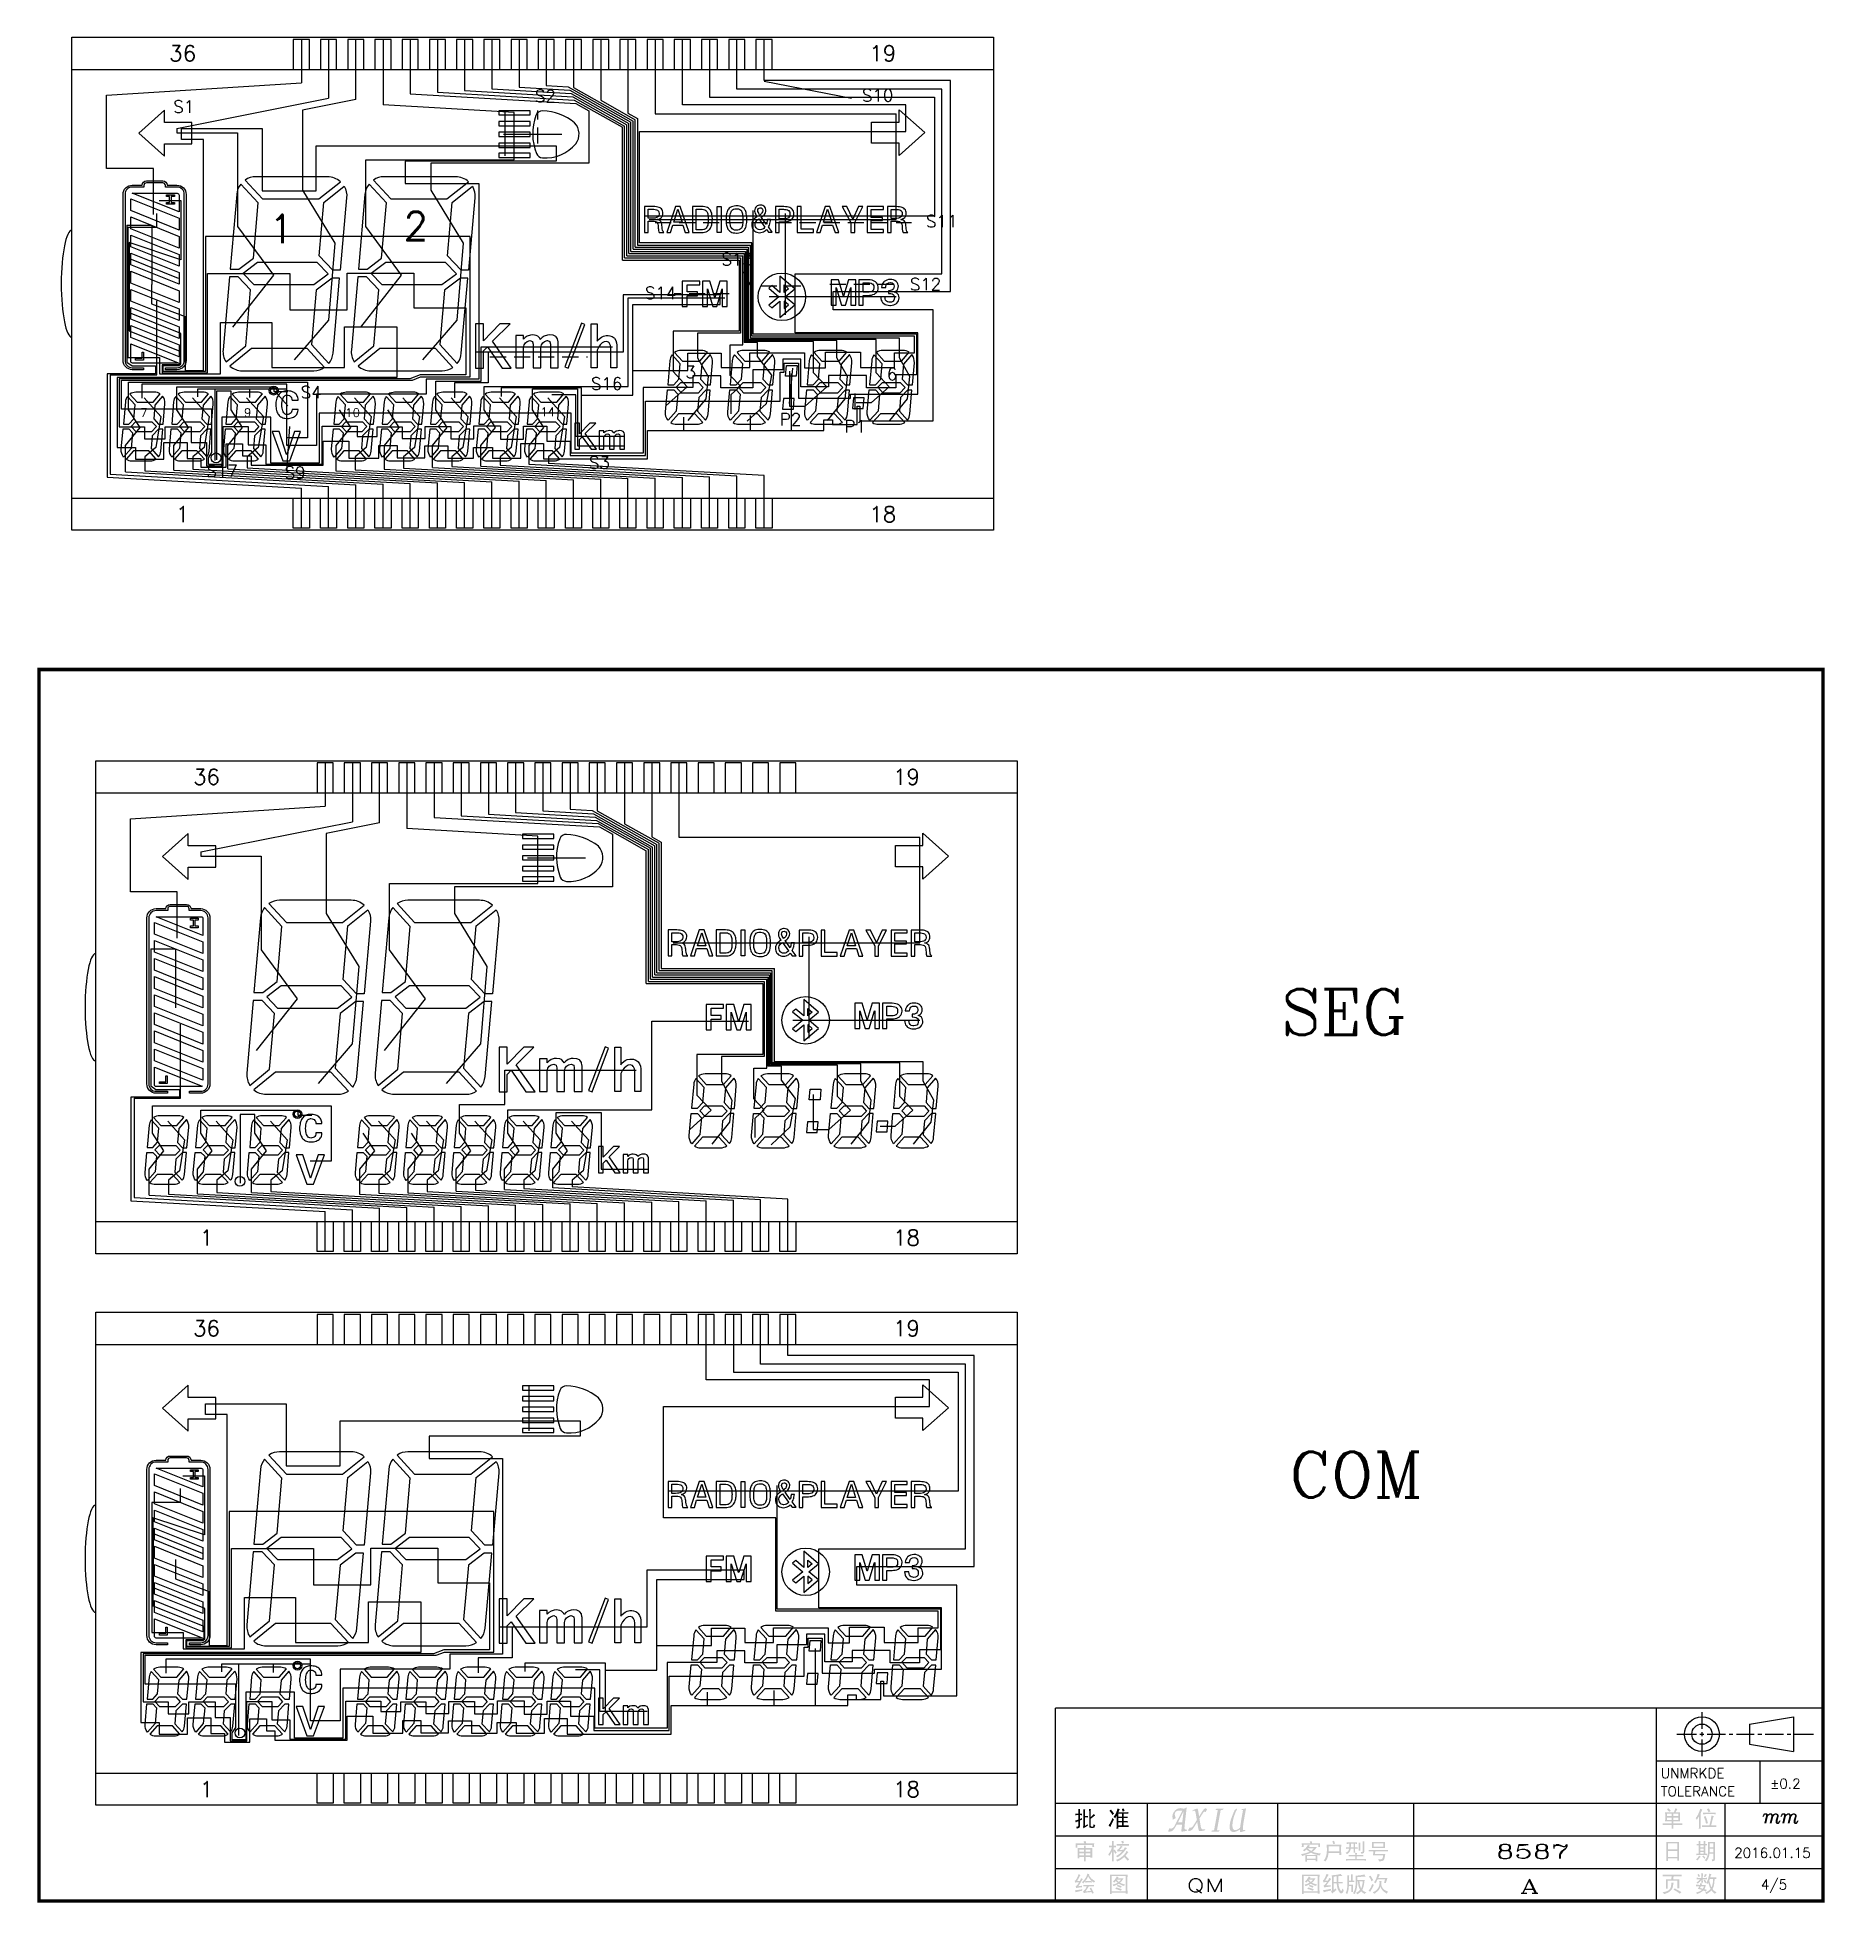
# Model space of a CAD drawing. Extents: x -1388 to 1427, y 183 to 486.
# Drawn here: x 1055.6 to 1222.4, y 219.3 to 393.4 of the extents above; entities that cross this region are included whole.
import ezdxf
from ezdxf.enums import TextEntityAlignment as Align

# ---------------------------------------------------------------- set-up
doc = ezdxf.new("R2010")
doc.units = 0
doc.header["$LTSCALE"] = 3
doc.linetypes.add('DASHED', pattern=[0.75, 0.5, -0.25])
doc.layers.get('0').update_dxf_attribs({"linetype": 'CONTINUOUS'})
for name, color, linetype in [('COM', 2, 'CONTINUOUS'), ('DIM', 3, 'CONTINUOUS'), ('SEG', 1, 'CONTINUOUS')]:
    doc.layers.add(name, color=color, linetype=linetype)
doc.styles.add('ROMANC', font='romanc')
doc.styles.add('ROMANS', font='romans.shx')

msp = doc.modelspace()

# ---------------------------------------------------------------- texts
at = {"style": 'ROMANS'}
for s, p in [('36', (1069.145, 391.885)), ('19', (1134.485, 391.885)), ('1', (1069.145, 348.885)), ('18', (1134.485, 348.885)), ('36', (1071.365, 324.374)), ('19', (1136.705, 324.374)), ('1', (1071.365, 281.374)), ('18', (1136.705, 281.374)), ('36', (1071.365, 272.907)), ('19', (1136.705, 272.907)), ('1', (1071.365, 229.907)), ('18', (1136.705, 229.907))]:
    msp.add_text(s, height=1.46, dxfattribs=at).set_placement(p, align=Align.MIDDLE)
at = {"color": 3, "style": 'ROMANC'}
for s, p in [('UNMRKDE', (1207.097, 230.933)), ('TOLERANCE', (1207.097, 229.248)), ('%%P0.2', (1217.301, 229.959)), ('2016.01.15', (1213.958, 223.505))]:
    msp.add_text(s, height=0.9257, dxfattribs=at).set_placement(p)
for s, height, width, p, p2 in [('8587', 1.3168, 1.420377, (1191.722, 223.428), (1198.58, 223.428)), ('QM', 1.1917, 1.390164, (1162.845, 220.339), (1166.395, 220.339)), ('A', 1.317, 1.461789, (1193.979, 220.195), (1195.72, 220.195))]:
    msp.add_text(s, height=height, dxfattribs=dict(at, width=width)).set_placement(p, p2, align=Align.FIT)
at = {"style": 'ROMANC'}
msp.add_text('4/5', height=0.9257, dxfattribs=at).set_placement((1216.445, 220.543))
at = {"layer": 'COM', "lineweight": 13, "style": 'ROMANC'}
msp.add_text('COM', height=4.2741, dxfattribs=at).set_placement((1172.436, 257.127))
at = {"layer": 'DIM', "linetype": 'DASHED', "style": 'ROMANS'}
for s, height, p in [('S2', 1.1358, (1102.989, 387.908)), ('S10', 1.1358, (1134.015, 387.969)), ('S1', 1.1358, (1069.247, 386.912)), ('1', 2.67, (1078.349, 375.499)), ('2', 2.67, (1090.909, 375.779)), ('S11', 1.1358, (1139.993, 376.226)), ('S13', 1.1358, (1120.896, 372.671)), ('S12', 1.1358, (1138.482, 370.347)), ('S14', 1.1358, (1113.751, 369.525)), ('3', 1.136, (1116.564, 362.151)), ('6', 1.136, (1135.358, 361.958)), ('S4', 1.1358, (1081.141, 360.266)), ('S16', 1.1358, (1108.724, 361.072)), ('7', 0.791, (1065.534, 358.364)), ('9', 0.791, (1075.223, 358.364)), ('10', 0.7909, (1085.006, 358.357)), ('14', 0.7909, (1103.216, 358.436)), ('P2', 1.1358, (1125.883, 357.733)), ('P1', 1.1358, (1131.907, 357.077)), ('S17', 1.1358, (1072.826, 352.929)), ('S3', 1.1358, (1108.036, 353.695)), ('S9', 1.1358, (1079.638, 352.758))]:
    msp.add_text(s, height=height, dxfattribs=at).set_placement(p, align=Align.MIDDLE)
at = {"layer": 'SEG', "lineweight": 13, "style": 'ROMANC'}
msp.add_text('SEG', height=4.2741, dxfattribs=at).set_placement((1171.694, 300.29))

# ---------------------------------------------------------------- hatches: boundary and pattern name
h = msp.add_hatch(color=3)
h.paths.add_polyline_path([(1153.903, 227.922), (1153.911, 228.064), (1153.747, 228.064), (1153.749, 228.003), (1153.754, 227.859), (1153.754, 226.436), (1153.792, 226.337), (1153.911, 226.297), (1154.14, 226.297), (1154.246, 226.345), (1154.274, 226.398), (1154.322, 226.567), (1154.287, 226.575), (1154.158, 226.625), (1154.158, 226.6), (1154.14, 226.469), (1154.1, 226.41), (1153.969, 226.41), (1153.903, 226.494), (1153.903, 227.153), (1154.009, 227.231), (1154.14, 227.332), (1154.244, 227.41), (1154.322, 227.465), (1154.287, 227.491), (1154.181, 227.587), (1154.102, 227.496), (1153.999, 227.395), (1153.903, 227.317), (1153.903, 227.884)])
h.paths.add_polyline_path([(1152.899, 227.97), (1152.909, 228.056), (1152.734, 228.056), (1152.734, 228.049), (1152.74, 227.917), (1152.742, 227.776), (1152.745, 227.622), (1152.596, 227.622), (1152.472, 227.63), (1152.472, 227.481), (1152.583, 227.486), (1152.745, 227.488), (1152.745, 227.077), (1152.679, 227.054), (1152.533, 227.001), (1152.424, 226.971), (1152.452, 226.928), (1152.505, 226.807), (1152.598, 226.862), (1152.745, 226.93), (1152.745, 226.494), (1152.712, 226.436), (1152.692, 226.431), (1152.538, 226.41), (1152.558, 226.375), (1152.603, 226.231), (1152.712, 226.262), (1152.825, 226.304), (1152.835, 226.312), (1152.891, 226.428), (1152.891, 226.988), (1152.946, 227.011), (1153.088, 227.069), (1153.08, 227.211), (1152.994, 227.173), (1152.891, 227.127), (1152.891, 227.488), (1152.949, 227.488), (1153.098, 227.481), (1153.098, 227.63), (1153.025, 227.624), (1152.891, 227.622), (1152.891, 227.637), (1152.893, 227.831)])
h.paths.add_polyline_path([(1153.368, 227.89), (1153.386, 228.031), (1153.212, 228.031), (1153.214, 228.003), (1153.219, 227.859), (1153.219, 226.519), (1153.171, 226.395), (1153.244, 226.257), (1153.315, 226.312), (1153.441, 226.395), (1153.524, 226.441), (1153.638, 226.501), (1153.638, 226.506), (1153.598, 226.643), (1153.466, 226.549), (1153.368, 226.494), (1153.368, 227.276), (1153.517, 227.274), (1153.638, 227.266), (1153.638, 227.415), (1153.532, 227.41), (1153.368, 227.407), (1153.368, 227.859)])
h = msp.add_hatch(color=3)
h.paths.add_polyline_path([(1155.879, 227.092), (1155.824, 226.961), (1155.768, 226.847), (1155.728, 226.776), (1155.652, 226.658), (1155.561, 226.544), (1155.622, 226.486), (1155.728, 226.378), (1155.758, 226.448), (1155.814, 226.575), (1155.882, 226.723), (1155.945, 226.85), (1156.008, 226.976), (1156.071, 227.094), (1156.031, 227.132), (1155.932, 227.233)])
h.paths.add_polyline_path([(1156.811, 226.527), (1156.467, 226.527), (1156.467, 226.807), (1156.811, 226.807)], flags=16)
h.paths.add_polyline_path([(1156.811, 226.938), (1156.467, 226.938), (1156.467, 227.218), (1156.811, 227.218)], flags=16)
h.paths.add_polyline_path([(1157.076, 227.218), (1156.967, 227.218), (1156.967, 227.349), (1157.129, 227.349), (1157.267, 227.354), (1157.346, 227.357), (1157.346, 227.211), (1157.222, 227.216)], flags=17)
h.paths.add_polyline_path([(1156.811, 227.349), (1156.467, 227.349), (1156.467, 227.63), (1156.811, 227.63)], flags=16)
h.paths.add_polyline_path([(1155.756, 227.98), (1155.637, 227.91), (1155.7, 227.829), (1155.801, 227.698), (1155.874, 227.587), (1155.925, 227.498), (1155.96, 227.529), (1156.081, 227.622), (1156.008, 227.725), (1155.925, 227.844), (1155.869, 227.91), (1155.793, 228.008)])
h.paths.add_polyline_path([(1156.023, 227.317), (1156.074, 227.284), (1156.187, 227.2), (1156.245, 227.296), (1156.311, 227.415), (1156.311, 226.633), (1156.308, 226.471), (1156.306, 226.33), (1156.301, 226.214), (1156.467, 226.214), (1156.467, 226.388), (1157.116, 226.388), (1157.174, 226.388), (1157.32, 226.385), (1157.452, 226.378), (1157.452, 226.534), (1157.414, 226.534), (1157.298, 226.529), (1157.149, 226.527), (1156.967, 226.527), (1156.967, 226.807), (1157.081, 226.807), (1157.227, 226.804), (1157.346, 226.799), (1157.346, 226.946), (1157.27, 226.943), (1157.134, 226.938), (1156.967, 226.938), (1156.967, 227.218), (1156.967, 227.349), (1156.967, 227.63), (1157.066, 227.63), (1157.121, 227.63), (1157.262, 227.627), (1157.404, 227.622), (1157.404, 227.768), (1157.353, 227.766), (1157.214, 227.761), (1157.066, 227.761), (1156.483, 227.761), (1156.498, 227.799), (1156.563, 227.953), (1156.614, 228.041), (1156.536, 228.066), (1156.402, 228.114), (1156.389, 228.066), (1156.354, 227.935), (1156.306, 227.801), (1156.245, 227.662), (1156.17, 227.521), (1156.094, 227.402)])
h.paths.add_polyline_path([(1156.934, 228.107), (1156.803, 228.056), (1156.849, 227.937), (1156.886, 227.809), (1156.924, 227.829), (1157.058, 227.877), (1157.023, 227.98), (1156.967, 228.122)])
h = msp.add_hatch(color=3)
h.paths.add_polyline_path([(1168.007, 228.048), (1167.946, 227.958), (1168.111, 227.958), (1168.08, 227.785), (1168.05, 227.619), (1168.023, 227.463), (1167.997, 227.315), (1167.972, 227.176), (1167.95, 227.045), (1167.929, 226.923), (1167.911, 226.809), (1167.894, 226.703), (1167.88, 226.607), (1167.866, 226.519), (1167.855, 226.44), (1167.845, 226.369), (1167.838, 226.309), (1167.695, 226.212), (1167.593, 226.148), (1167.53, 226.116), (1167.525, 226.115), (1167.411, 226.089), (1167.295, 226.11), (1167.282, 226.115), (1167.199, 226.182), (1167.167, 226.237), (1167.14, 226.33), (1167.125, 226.455), (1167.123, 226.535), (1167.128, 226.633), (1167.138, 226.747), (1167.156, 226.879), (1167.167, 226.949), (1167.188, 227.056), (1167.215, 227.167), (1167.249, 227.284), (1167.29, 227.407), (1167.3, 227.434), (1167.331, 227.527), (1167.368, 227.627), (1167.411, 227.735), (1167.462, 227.85), (1167.519, 227.971), (1167.566, 228.066), (1167.551, 228.113), (1167.336, 227.968), (1167.214, 227.677), (1167.156, 227.535), (1167.103, 227.404), (1167.056, 227.28), (1167.015, 227.166), (1166.979, 227.062), (1166.95, 226.966), (1166.927, 226.881), (1166.909, 226.805), (1166.905, 226.783), (1166.884, 226.65), (1166.87, 226.528), (1166.862, 226.417), (1166.861, 226.355), (1166.872, 226.229), (1166.903, 226.12), (1166.915, 226.093), (1166.989, 225.997), (1167.059, 225.949), (1167.172, 225.915), (1167.224, 225.91), (1167.342, 225.922), (1167.35, 225.924), (1167.451, 225.953), (1167.554, 225.996), (1167.634, 226.039), (1167.743, 226.102), (1167.828, 226.154), (1167.824, 226.033), (1167.824, 226.003), (1167.838, 225.931), (1167.885, 225.913), (1168.001, 225.927), (1168.017, 225.931), (1168.133, 225.964), (1168.247, 225.999), (1168.291, 226.014), (1168.341, 226.1), (1168.202, 226.087), (1168.165, 226.086), (1168.122, 226.118), (1168.104, 226.215), (1168.107, 226.314), (1168.116, 226.434), (1168.129, 226.563), (1168.138, 226.625), (1168.147, 226.695), (1168.159, 226.775), (1168.174, 226.863), (1168.189, 226.961), (1168.208, 227.069), (1168.228, 227.186), (1168.251, 227.312), (1168.274, 227.448), (1168.301, 227.593), (1168.329, 227.748), (1168.359, 227.911), (1168.391, 228.085), (1168.399, 228.121)])
h.paths.add_polyline_path([(1162.812, 228.21), (1162.71, 228.135), (1162.668, 228.113), (1162.582, 228.087), (1162.484, 228.109), (1162.362, 228.133), (1162.247, 228.141), (1162.237, 228.141), (1162.133, 228.127), (1162.018, 228.087), (1161.917, 228.036), (1161.821, 227.964), (1161.759, 227.904), (1161.687, 227.82), (1161.622, 227.718), (1161.59, 227.653), (1161.551, 227.548), (1161.53, 227.431), (1161.526, 227.344), (1161.532, 227.272), (1161.553, 227.133), (1161.565, 227.06), (1161.831, 227.214), (1161.79, 227.333), (1161.759, 227.437), (1161.743, 227.558), (1161.742, 227.585), (1161.765, 227.699), (1161.774, 227.718), (1161.841, 227.814), (1161.849, 227.822), (1161.949, 227.878), (1161.97, 227.886), (1162.085, 227.908), (1162.158, 227.911), (1162.263, 227.908), (1162.392, 227.899), (1162.416, 227.897), (1162.442, 227.894), (1161.799, 226.629), (1161.734, 226.502), (1161.681, 226.41), (1161.669, 226.391), (1161.587, 226.303), (1161.569, 226.291), (1161.46, 226.242), (1161.454, 226.24), (1161.379, 226.233), (1161.27, 226.251), (1161.238, 226.258), (1161.12, 225.964), (1161.24, 225.953), (1161.289, 225.953), (1161.405, 225.973), (1161.411, 225.974), (1161.511, 226.022), (1161.554, 226.057), (1161.631, 226.136), (1161.71, 226.237), (1161.713, 226.24), (1161.765, 226.323), (1161.824, 226.422), (1161.89, 226.536), (1161.928, 226.607), (1162.423, 226.607), (1162.388, 226.276), (1162.368, 226.134), (1162.359, 226.032), (1162.359, 226.021), (1162.377, 225.964), (1162.427, 225.946), (1162.542, 225.964), (1162.656, 225.983), (1162.774, 226.005), (1162.844, 226.017), (1162.901, 226.14), (1162.815, 226.125), (1162.707, 226.165), (1162.65, 226.258), (1162.652, 226.363), (1162.661, 226.485), (1162.671, 226.585), (1162.681, 226.691), (1162.694, 226.808), (1162.709, 226.936), (1162.714, 226.981), (1162.854, 228.17)])
h.paths.add_polyline_path([(1162.039, 226.819), (1162.563, 227.836), (1162.445, 226.819)], flags=16)
h.paths.add_polyline_path([(1164.617, 228.124), (1164.52, 228.084), (1164.442, 228.011), (1164.38, 227.933), (1164.334, 227.866), (1164.276, 227.779), (1164.207, 227.67), (1164.128, 227.541), (1164.104, 227.502), (1164.014, 227.365), (1163.914, 227.991), (1163.878, 228.073), (1163.841, 228.091), (1163.752, 228.073), (1163.676, 228.049), (1163.559, 228.008), (1163.436, 227.962), (1163.371, 227.847), (1163.506, 227.896), (1163.565, 227.908), (1163.64, 227.854), (1163.663, 227.797), (1163.689, 227.692), (1163.719, 227.539), (1163.734, 227.455), (1163.806, 227.035), (1163.479, 226.514), (1163.403, 226.404), (1163.343, 226.355), (1163.256, 226.328), (1163.113, 226.319), (1162.969, 226.042), (1163.088, 226.017), (1163.099, 226.017), (1163.211, 226.038), (1163.278, 226.071), (1163.36, 226.131), (1163.441, 226.217), (1163.515, 226.323), (1163.838, 226.84), (1163.964, 226.122), (1164.003, 226.025), (1164.079, 225.993), (1164.185, 226.003), (1164.248, 226.014), (1164.377, 226.037), (1164.492, 226.061), (1164.567, 226.079), (1164.588, 226.172), (1164.449, 226.153), (1164.402, 226.15), (1164.309, 226.165), (1164.24, 226.215), (1164.197, 226.309), (1164.177, 226.39), (1164.154, 226.517), (1164.14, 226.61), (1164.047, 227.172), (1164.277, 227.534), (1164.347, 227.641), (1164.392, 227.71), (1164.47, 227.796), (1164.524, 227.815), (1164.637, 227.784), (1164.639, 227.782), (1164.754, 228.048), (1164.646, 228.118)])
h.paths.add_polyline_path([(1166.323, 228.095), (1165.641, 228.095), (1165.529, 227.987), (1165.759, 227.958), (1165.411, 226.075), (1165.232, 226.054), (1165.124, 225.942), (1165.82, 225.942), (1165.928, 226.054), (1165.683, 226.079), (1166.028, 227.958), (1166.212, 227.987)])
h = msp.add_hatch(color=3)
h.paths.add_polyline_path([(1208.112, 227.044), (1207.676, 227.044), (1207.676, 227.266), (1208.112, 227.266)], flags=16)
h.paths.add_polyline_path([(1208.269, 227.266), (1208.728, 227.266), (1208.728, 227.044), (1208.269, 227.044)], flags=16)
h.paths.add_polyline_path([(1208.112, 227.4), (1207.676, 227.4), (1207.676, 227.612), (1208.112, 227.612)], flags=16)
h.paths.add_polyline_path([(1208.269, 227.612), (1208.728, 227.612), (1208.728, 227.4), (1208.269, 227.4)], flags=16)
h.paths.add_polyline_path([(1207.519, 227.317), (1207.519, 227.173), (1207.514, 227.026), (1207.504, 226.913), (1208.112, 226.913), (1208.112, 226.708), (1207.562, 226.708), (1207.557, 226.708), (1207.393, 226.711), (1207.274, 226.716), (1207.274, 226.567), (1207.287, 226.569), (1207.408, 226.575), (1207.577, 226.577), (1208.112, 226.577), (1208.112, 226.474), (1208.11, 226.322), (1208.105, 226.214), (1208.276, 226.214), (1208.274, 226.267), (1208.269, 226.398), (1208.269, 226.577), (1208.819, 226.577), (1208.832, 226.577), (1208.986, 226.575), (1209.114, 226.567), (1209.114, 226.716), (1209.104, 226.716), (1208.978, 226.711), (1208.819, 226.708), (1208.269, 226.708), (1208.269, 226.913), (1208.892, 226.913), (1208.887, 227.001), (1208.885, 227.142), (1208.885, 227.324), (1208.885, 227.498), (1208.887, 227.64), (1208.892, 227.743), (1208.481, 227.743), (1208.514, 227.809), (1208.579, 227.932), (1208.589, 227.955), (1208.67, 228.064), (1208.594, 228.086), (1208.466, 228.132), (1208.425, 228.001), (1208.375, 227.867), (1208.317, 227.743), (1207.504, 227.743), (1207.514, 227.622), (1207.519, 227.481)])
h.paths.add_polyline_path([(1207.799, 228.119), (1207.676, 228.041), (1207.706, 228.011), (1207.802, 227.91), (1207.89, 227.794), (1207.918, 227.816), (1208.047, 227.892), (1208.016, 227.925), (1207.925, 228.028), (1207.825, 228.139)])
h.paths.add_polyline_path([(1211.255, 227.39), (1211.121, 227.349), (1211.161, 227.248), (1211.214, 227.117), (1211.26, 226.988), (1211.267, 226.956), (1211.303, 226.807), (1211.325, 226.683), (1211.366, 226.696), (1211.507, 226.741), (1211.479, 226.845), (1211.441, 226.968), (1211.398, 227.102), (1211.348, 227.248), (1211.292, 227.407)], flags=17)
h.paths.add_polyline_path([(1211.734, 226.89), (1211.704, 226.759), (1211.671, 226.638), (1211.638, 226.527), (1211.227, 226.527), (1211.078, 226.529), (1210.964, 226.534), (1210.964, 226.378), (1211.068, 226.385), (1211.242, 226.388), (1212.082, 226.388), (1212.168, 226.385), (1212.294, 226.378), (1212.294, 226.534), (1212.244, 226.532), (1212.082, 226.527), (1211.802, 226.527), (1211.828, 226.625), (1211.868, 226.792), (1211.906, 226.933), (1211.939, 227.054), (1211.966, 227.153), (1212.014, 227.301), (1212.057, 227.4), (1211.984, 227.412), (1211.835, 227.448), (1211.817, 227.342), (1211.792, 227.18), (1211.764, 227.031)])
h.paths.add_polyline_path([(1211.275, 227.579), (1212.007, 227.579), (1212.115, 227.579), (1212.236, 227.571), (1212.236, 227.728), (1212.173, 227.723), (1212.017, 227.72), (1211.275, 227.72), (1211.186, 227.72), (1211.038, 227.728), (1211.038, 227.571), (1211.136, 227.577)])
h.paths.add_polyline_path([(1210.704, 227.837), (1210.654, 227.703), (1210.593, 227.571), (1210.588, 227.559), (1210.505, 227.412), (1210.427, 227.294), (1210.356, 227.211), (1210.386, 227.178), (1210.47, 227.054), (1210.51, 227.112), (1210.581, 227.228), (1210.666, 227.375), (1210.666, 226.61), (1210.666, 226.496), (1210.661, 226.35), (1210.651, 226.231), (1210.833, 226.231), (1210.828, 226.31), (1210.826, 226.446), (1210.823, 226.617), (1210.823, 227.63), (1210.886, 227.806), (1210.944, 227.937), (1210.987, 228.008), (1210.916, 228.028), (1210.783, 228.089), (1210.75, 227.97)])
h.paths.add_polyline_path([(1211.545, 228.102), (1211.416, 228.041), (1211.441, 227.998), (1211.515, 227.859), (1211.562, 227.753), (1211.61, 227.784), (1211.737, 227.834), (1211.722, 227.867), (1211.658, 227.983), (1211.58, 228.122)])
h = msp.add_hatch(color=3)
h.paths.add_polyline_path([(1153.434, 224.27), (1153.878, 224.27), (1153.878, 224.073), (1153.434, 224.073)], flags=16)
h.paths.add_polyline_path([(1153.434, 223.932), (1153.878, 223.932), (1153.878, 223.735), (1153.434, 223.735)], flags=16)
h.paths.add_polyline_path([(1153.277, 223.932), (1153.277, 223.735), (1152.833, 223.735), (1152.833, 223.932)], flags=16)
h.paths.add_polyline_path([(1153.277, 224.073), (1152.833, 224.073), (1152.833, 224.27), (1153.277, 224.27)], flags=16)
h.paths.add_polyline_path([(1152.671, 224.379), (1152.674, 224.263), (1152.676, 224.116), (1152.676, 223.94), (1152.676, 223.866), (1152.676, 223.705), (1152.674, 223.569), (1152.669, 223.455), (1152.833, 223.455), (1152.833, 223.596), (1153.277, 223.596), (1153.277, 223.445), (1153.275, 223.301), (1153.27, 223.175), (1153.441, 223.175), (1153.439, 223.293), (1153.434, 223.437), (1153.434, 223.596), (1153.878, 223.596), (1153.878, 223.521), (1154.042, 223.521), (1154.042, 223.533), (1154.037, 223.647), (1154.034, 223.791), (1154.034, 223.965), (1154.034, 223.987), (1154.034, 224.154), (1154.037, 224.295), (1154.042, 224.409), (1153.434, 224.409), (1153.434, 224.482), (1153.441, 224.624), (1153.27, 224.624), (1153.275, 224.548), (1153.277, 224.409), (1152.669, 224.409)])
h.paths.add_polyline_path([(1153.229, 225.027), (1153.242, 225), (1153.295, 224.853), (1152.48, 224.853), (1152.485, 224.805), (1152.49, 224.664), (1152.487, 224.608), (1152.48, 224.467), (1152.654, 224.467), (1152.654, 224.714), (1154.049, 224.714), (1154.049, 224.5), (1154.224, 224.5), (1154.221, 224.533), (1154.214, 224.671), (1154.216, 224.709), (1154.224, 224.853), (1153.484, 224.853), (1153.459, 224.929), (1153.408, 225.083), (1153.363, 225.065)])
h.paths.add_polyline_path([(1157.141, 223.957), (1157.131, 223.942), (1157.048, 223.839), (1156.942, 223.728), (1156.876, 223.662), (1156.768, 223.571), (1156.647, 223.488), (1156.642, 223.485), (1156.523, 223.42), (1156.394, 223.364), (1156.253, 223.316), (1156.296, 223.278), (1156.377, 223.167), (1156.477, 223.213), (1156.606, 223.273), (1156.695, 223.326), (1156.811, 223.407), (1156.912, 223.48), (1157.025, 223.579), (1157.126, 223.475), (1157.214, 223.382), (1157.247, 223.339), (1157.328, 223.225), (1157.379, 223.273), (1157.485, 223.357), (1157.396, 223.455), (1157.358, 223.49), (1157.262, 223.584), (1157.141, 223.695), (1157.144, 223.697), (1157.237, 223.823), (1157.313, 223.924), (1157.328, 223.947), (1157.419, 224.048), (1157.361, 224.076), (1157.24, 224.147), (1157.212, 224.088)])
h.paths.add_polyline_path([(1156.508, 224.343), (1156.465, 224.303), (1156.359, 224.245), (1156.409, 224.081), (1156.485, 224.096), (1156.621, 224.114), (1156.702, 224.119), (1156.854, 224.121), (1156.795, 224.056), (1156.695, 223.957), (1156.581, 223.866), (1156.5, 223.808), (1156.379, 223.735), (1156.253, 223.677), (1156.293, 223.642), (1156.392, 223.546), (1156.442, 223.576), (1156.561, 223.657), (1156.672, 223.743), (1156.735, 223.793), (1156.838, 223.887), (1156.942, 223.998), (1156.99, 224.053), (1157.086, 224.167), (1157.156, 224.27), (1157.189, 224.316), (1157.273, 224.409), (1157.083, 224.492), (1157.028, 224.371), (1156.952, 224.253), (1156.589, 224.245), (1156.664, 224.321), (1156.755, 224.417), (1156.773, 224.442), (1156.876, 224.533), (1156.705, 224.631), (1156.667, 224.558), (1156.586, 224.434)])
h.paths.add_polyline_path([(1156.483, 224.649), (1157.174, 224.649), (1157.204, 224.649), (1157.351, 224.646), (1157.485, 224.639), (1157.485, 224.805), (1157.459, 224.8), (1157.323, 224.79), (1157.174, 224.788), (1156.556, 224.788), (1156.475, 224.79), (1156.334, 224.805), (1156.334, 224.639), (1156.341, 224.641)])
h.paths.add_polyline_path([(1155.612, 224.475), (1155.735, 224.482), (1155.874, 224.482), (1155.831, 224.336), (1155.778, 224.205), (1155.718, 224.088), (1155.698, 224.053), (1155.612, 223.929), (1155.528, 223.834), (1155.551, 223.806), (1155.637, 223.677), (1155.68, 223.74), (1155.761, 223.869), (1155.829, 223.99), (1155.882, 224.106), (1155.882, 223.538), (1155.884, 223.478), (1155.884, 223.339), (1155.874, 223.192), (1156.048, 223.192), (1156.043, 223.253), (1156.041, 223.394), (1156.038, 223.538), (1156.038, 224.147), (1156.043, 224.139), (1156.112, 224.025), (1156.187, 223.892), (1156.205, 223.904), (1156.326, 223.982), (1156.298, 224.025), (1156.223, 224.141), (1156.137, 224.27), (1156.038, 224.194), (1156.038, 224.482), (1156.124, 224.482), (1156.268, 224.475), (1156.268, 224.639), (1156.177, 224.634), (1156.038, 224.624), (1156.038, 224.813), (1156.041, 224.939), (1156.048, 225.068), (1155.874, 225.068), (1155.879, 224.962), (1155.882, 224.813), (1155.882, 224.631), (1155.761, 224.634), (1155.612, 224.639)])
h.paths.add_polyline_path([(1156.909, 225.088), (1156.755, 225.06), (1156.78, 224.977), (1156.828, 224.838), (1156.851, 224.848), (1157, 224.886), (1156.975, 224.962), (1156.934, 225.093)])
h = msp.add_hatch(color=3)
h.paths.add_polyline_path([(1174.082, 223.662), (1174.887, 223.662), (1174.887, 223.415), (1174.082, 223.415)], flags=16)
h.paths.add_polyline_path([(1173.925, 223.455), (1173.925, 223.445), (1173.923, 223.319), (1173.918, 223.16), (1174.082, 223.16), (1174.082, 223.298), (1174.887, 223.298), (1174.887, 223.185), (1175.051, 223.185), (1175.051, 223.187), (1175.046, 223.339), (1175.044, 223.473), (1175.044, 223.611), (1175.044, 223.637), (1175.051, 223.775), (1173.918, 223.775), (1173.925, 223.637)])
h.paths.add_polyline_path([(1174.375, 224.21), (1174.256, 224.29), (1174.137, 224.381), (1174.155, 224.401), (1174.731, 224.401), (1174.688, 224.348), (1174.592, 224.247), (1174.476, 224.154)], flags=16)
h.paths.add_polyline_path([(1173.931, 224.389), (1173.822, 224.298), (1173.703, 224.22), (1173.731, 224.205), (1173.835, 224.114), (1173.84, 224.116), (1173.953, 224.21), (1174.034, 224.28), (1174.12, 224.217), (1174.238, 224.129), (1174.329, 224.073), (1174.294, 224.058), (1174.17, 224.01), (1174.016, 223.957), (1173.953, 223.937), (1173.825, 223.907), (1173.683, 223.879), (1173.524, 223.859), (1173.575, 223.793), (1173.638, 223.677), (1173.655, 223.682), (1173.825, 223.74), (1173.918, 223.775), (1174.037, 223.816), (1174.173, 223.866), (1174.188, 223.871), (1174.317, 223.924), (1174.453, 223.982), (1174.539, 223.94), (1174.673, 223.884), (1174.746, 223.856), (1174.88, 223.818), (1175.044, 223.775), (1173.918, 223.775), (1175.051, 223.775), (1175.142, 223.755), (1175.291, 223.728), (1175.309, 223.788), (1175.379, 223.917), (1175.304, 223.922), (1175.147, 223.934), (1175.011, 223.955), (1174.895, 223.982), (1174.864, 223.987), (1174.715, 224.028), (1174.599, 224.073), (1174.65, 224.116), (1174.763, 224.217), (1174.847, 224.303), (1174.92, 224.396), (1175.011, 224.515), (1174.254, 224.515), (1174.266, 224.533), (1174.362, 224.631), (1174.294, 224.656), (1174.165, 224.714), (1174.148, 224.677), (1174.077, 224.558), (1173.984, 224.442)])
h.paths.add_polyline_path([(1174.344, 225.035), (1174.355, 224.997), (1174.395, 224.853), (1173.597, 224.853), (1173.602, 224.777), (1173.605, 224.649), (1173.605, 224.641), (1173.597, 224.5), (1173.761, 224.5), (1173.761, 224.737), (1175.134, 224.737), (1175.134, 224.507), (1175.299, 224.507), (1175.296, 224.555), (1175.291, 224.689), (1175.291, 224.707), (1175.299, 224.853), (1174.567, 224.853), (1174.554, 224.906), (1174.519, 225.068), (1174.486, 225.06)])
h.paths.add_polyline_path([(1177.116, 224.106), (1176.096, 224.106), (1176.096, 224.583), (1177.116, 224.583)], flags=16)
h.paths.add_polyline_path([(1175.935, 224.565), (1175.937, 224.409), (1175.94, 224.278), (1175.94, 224.172), (1175.937, 224.121), (1175.924, 223.975), (1175.907, 223.841), (1175.902, 223.818), (1175.871, 223.682), (1175.823, 223.546), (1175.803, 223.493), (1175.735, 223.372), (1175.644, 223.258), (1175.69, 223.235), (1175.816, 223.167), (1175.859, 223.233), (1175.932, 223.349), (1175.965, 223.42), (1176.02, 223.561), (1176.046, 223.657), (1176.071, 223.793), (1176.096, 223.965), (1177.116, 223.965), (1177.116, 223.783), (1177.28, 223.783), (1177.277, 223.828), (1177.275, 223.96), (1177.272, 224.106), (1177.27, 224.26), (1177.27, 224.3), (1177.272, 224.452), (1177.275, 224.593), (1177.28, 224.722), (1175.932, 224.722)])
h.paths.add_polyline_path([(1176.578, 225.09), (1176.449, 225.035), (1176.513, 224.873), (1176.548, 224.78), (1176.568, 224.79), (1176.704, 224.838), (1176.666, 224.934), (1176.606, 225.101)])
h.paths.add_polyline_path([(1178.118, 223.642), (1178.264, 223.644), (1178.585, 223.644), (1178.585, 223.382), (1178.019, 223.382), (1177.873, 223.384), (1177.739, 223.389), (1177.739, 223.251), (1177.868, 223.256), (1178.019, 223.258), (1179.324, 223.258), (1179.455, 223.256), (1179.589, 223.251), (1179.589, 223.389), (1179.466, 223.384), (1179.317, 223.382), (1178.734, 223.382), (1178.734, 223.644), (1179.087, 223.644), (1179.213, 223.642), (1179.349, 223.637), (1179.349, 223.775), (1179.233, 223.77), (1179.087, 223.768), (1178.734, 223.768), (1178.734, 223.801), (1178.741, 223.95), (1178.577, 223.95), (1178.58, 223.904), (1178.585, 223.768), (1178.264, 223.768), (1178.244, 223.768), (1178.098, 223.77), (1177.961, 223.775), (1177.961, 223.637), (1177.979, 223.637)])
h.paths.add_polyline_path([(1178.905, 224.904), (1178.913, 224.81), (1178.915, 224.656), (1178.915, 224.409), (1178.913, 224.316), (1178.905, 224.172), (1179.062, 224.172), (1179.057, 224.27), (1179.054, 224.409), (1179.054, 224.656), (1179.057, 224.772), (1179.062, 224.904)])
h.paths.add_polyline_path([(1178.176, 224.475), (1178.176, 224.512), (1178.178, 224.641), (1178.183, 224.813), (1178.438, 224.813), (1178.438, 224.475)], flags=17)
h.paths.add_polyline_path([(1178.034, 224.76), (1178.032, 224.618), (1178.027, 224.475), (1177.997, 224.475), (1177.853, 224.477), (1177.714, 224.482), (1177.714, 224.343), (1177.727, 224.343), (1177.865, 224.351), (1178.009, 224.351), (1177.984, 224.255), (1177.921, 224.139), (1177.918, 224.134), (1177.822, 224.053), (1177.689, 223.965), (1177.724, 223.942), (1177.83, 223.851), (1177.835, 223.854), (1177.944, 223.942), (1178.042, 224.048), (1178.07, 224.083), (1178.128, 224.202), (1178.166, 224.351), (1178.438, 224.351), (1178.438, 224.253), (1178.436, 224.147), (1178.431, 223.998), (1178.585, 223.998), (1178.58, 224.093), (1178.577, 224.245), (1178.577, 224.351), (1178.665, 224.351), (1178.807, 224.343), (1178.807, 224.482), (1178.718, 224.477), (1178.577, 224.475), (1178.577, 224.813), (1178.61, 224.813), (1178.759, 224.805), (1178.759, 224.944), (1178.678, 224.939), (1178.544, 224.936), (1178.067, 224.936), (1177.934, 224.936), (1177.797, 224.944), (1177.797, 224.805), (1177.896, 224.81), (1178.034, 224.813)])
h.paths.add_polyline_path([(1179.284, 225.043), (1179.291, 224.909), (1179.291, 224.762), (1179.291, 224.205), (1179.276, 224.073), (1179.251, 224.056), (1179.087, 224.048), (1179.105, 224.013), (1179.16, 223.884), (1179.289, 223.912), (1179.392, 223.965), (1179.418, 224.013), (1179.433, 224.162), (1179.433, 224.762), (1179.435, 224.904), (1179.44, 225.043)])
h.paths.add_polyline_path([(1179.834, 224.245), (1179.834, 224.096), (1179.862, 224.099), (1180.001, 224.104), (1180.147, 224.106), (1180.286, 224.106), (1180.276, 224), (1180.256, 223.859), (1180.23, 223.728), (1181.192, 223.728), (1181.167, 223.574), (1181.141, 223.463), (1181.141, 223.46), (1181.043, 223.382), (1181.03, 223.379), (1180.917, 223.377), (1180.74, 223.382), (1180.77, 223.311), (1180.813, 223.175), (1180.995, 223.192), (1181.136, 223.218), (1181.215, 223.251), (1181.255, 223.291), (1181.313, 223.43), (1181.331, 223.513), (1181.356, 223.644), (1181.364, 223.71), (1181.389, 223.859), (1180.427, 223.859), (1180.44, 223.972), (1180.46, 224.106), (1181.389, 224.106), (1181.523, 224.104), (1181.659, 224.096), (1181.659, 224.245), (1181.535, 224.24), (1181.389, 224.237), (1180.147, 224.237), (1180.117, 224.237), (1179.973, 224.24)])
h.paths.add_polyline_path([(1180.303, 224.853), (1181.199, 224.853), (1181.199, 224.558), (1180.303, 224.558)], flags=16)
h.paths.add_polyline_path([(1180.139, 224.974), (1180.144, 224.836), (1180.147, 224.689), (1180.144, 224.555), (1180.139, 224.427), (1181.364, 224.427), (1181.364, 224.429), (1181.358, 224.565), (1181.356, 224.714), (1181.356, 224.848), (1181.364, 224.984), (1180.139, 224.984)])
h = msp.add_hatch(color=3)
h.paths.add_polyline_path([(1207.784, 224.154), (1208.655, 224.154), (1208.655, 223.586), (1207.784, 223.586)], flags=16)
h.paths.add_polyline_path([(1208.655, 224.295), (1207.784, 224.295), (1207.784, 224.853), (1208.655, 224.853)], flags=16)
h.paths.add_polyline_path([(1207.623, 224.805), (1207.623, 224.666), (1207.625, 224.525), (1207.625, 224.381), (1207.628, 224.232), (1207.628, 224.081), (1207.628, 224.058), (1207.628, 223.899), (1207.625, 223.748), (1207.625, 223.601), (1207.623, 223.465), (1207.62, 223.334), (1207.618, 223.208), (1207.784, 223.208), (1207.784, 223.447), (1208.655, 223.447), (1208.655, 223.251), (1208.819, 223.251), (1208.819, 223.266), (1208.816, 223.397), (1208.814, 223.533), (1208.811, 223.675), (1208.811, 223.818), (1208.811, 223.967), (1208.811, 224.121), (1208.811, 224.141), (1208.811, 224.295), (1208.811, 224.442), (1208.811, 224.588), (1208.814, 224.727), (1208.816, 224.863), (1208.819, 224.995), (1207.618, 224.995), (1207.62, 224.939)])
h.paths.add_polyline_path([(1210.634, 223.634), (1210.553, 223.513), (1210.492, 223.44), (1210.396, 223.349), (1210.414, 223.339), (1210.535, 223.258), (1210.611, 223.351), (1210.702, 223.473), (1210.742, 223.528), (1210.833, 223.611), (1210.677, 223.71)])
h.paths.add_polyline_path([(1211.068, 223.722), (1210.979, 223.611), (1211.073, 223.533), (1211.176, 223.415), (1211.186, 223.427), (1211.275, 223.538), (1211.186, 223.616), (1211.07, 223.728)])
h.paths.add_polyline_path([(1210.783, 224.664), (1211.103, 224.664), (1211.103, 224.482), (1210.783, 224.482)], flags=16)
h.paths.add_polyline_path([(1210.783, 224.361), (1211.103, 224.361), (1211.103, 224.187), (1210.783, 224.187)], flags=16)
h.paths.add_polyline_path([(1210.783, 223.884), (1210.783, 224.063), (1211.103, 224.063), (1211.103, 223.884)], flags=17)
h.paths.add_polyline_path([(1211.653, 224.853), (1212.017, 224.853), (1212.017, 224.482), (1211.653, 224.482)], flags=16)
h.paths.add_polyline_path([(1211.653, 224.361), (1212.017, 224.361), (1212.017, 224.015), (1211.653, 224.015)], flags=16)
h.paths.add_polyline_path([(1211.504, 224.578), (1211.507, 224.409), (1211.507, 224.288), (1211.504, 224.124), (1211.502, 223.993), (1211.497, 223.892), (1211.492, 223.851), (1211.464, 223.715), (1211.416, 223.579), (1211.383, 223.51), (1211.308, 223.394), (1211.209, 223.283), (1211.252, 223.263), (1211.358, 223.175), (1211.429, 223.266), (1211.504, 223.387), (1211.562, 223.513), (1211.595, 223.611), (1211.628, 223.75), (1211.646, 223.892), (1212.017, 223.892), (1212.017, 223.43), (1211.992, 223.374), (1211.843, 223.364), (1211.878, 223.304), (1211.908, 223.175), (1211.976, 223.187), (1212.098, 223.233), (1212.125, 223.256), (1212.163, 223.389), (1212.163, 224.598), (1212.163, 224.704), (1212.166, 224.851), (1212.171, 224.977), (1211.497, 224.977), (1211.502, 224.863), (1211.504, 224.73)])
h.paths.add_polyline_path([(1210.462, 224.795), (1210.462, 224.656), (1210.497, 224.659), (1210.634, 224.664), (1210.634, 223.884), (1210.56, 223.884), (1210.414, 223.892), (1210.414, 223.75), (1210.515, 223.758), (1210.651, 223.76), (1211.176, 223.76), (1211.262, 223.758), (1211.409, 223.75), (1211.409, 223.892), (1211.393, 223.889), (1211.252, 223.884), (1211.252, 224.664), (1211.265, 224.664), (1211.409, 224.656), (1211.409, 224.795), (1211.391, 224.795), (1211.252, 224.788), (1211.252, 224.936), (1211.267, 225.06), (1211.096, 225.06), (1211.101, 224.939), (1211.103, 224.788), (1210.783, 224.788), (1210.788, 224.936), (1210.8, 225.06), (1210.626, 225.06), (1210.634, 224.939), (1210.634, 224.788), (1210.606, 224.788)])
h = msp.add_hatch(color=3)
h.paths.add_polyline_path([(1153.06, 220.56), (1152.924, 220.54), (1152.891, 220.535), (1152.752, 220.515), (1152.734, 220.512), (1152.596, 220.489), (1152.565, 220.487), (1152.424, 220.467), (1152.437, 220.421), (1152.49, 220.285), (1152.535, 220.3), (1152.671, 220.338), (1152.81, 220.376), (1152.82, 220.378), (1152.967, 220.406), (1153.098, 220.434), (1153.113, 220.573)])
h.paths.add_polyline_path([(1153.535, 220.83), (1153.471, 220.709), (1153.393, 220.58), (1153.391, 220.578), (1153.295, 220.462), (1153.186, 220.391), (1153.204, 220.35), (1153.252, 220.212), (1153.391, 220.244), (1153.507, 220.267), (1153.522, 220.27), (1153.615, 220.277), (1153.764, 220.292), (1153.969, 220.31), (1153.976, 220.292), (1154.034, 220.161), (1154.06, 220.176), (1154.191, 220.234), (1154.113, 220.386), (1154.039, 220.525), (1153.979, 220.641), (1153.936, 220.729), (1153.926, 220.724), (1153.805, 220.656), (1153.87, 220.517), (1153.918, 220.416), (1153.817, 220.406), (1153.651, 220.393), (1153.517, 220.386), (1153.418, 220.383), (1153.494, 220.484), (1153.572, 220.605), (1153.646, 220.722), (1153.721, 220.845), (1153.984, 220.845), (1154.049, 220.845), (1154.198, 220.835), (1154.198, 220.984), (1154.12, 220.979), (1153.984, 220.976), (1153.418, 220.976), (1153.338, 220.976), (1153.204, 220.984), (1153.204, 220.835), (1153.272, 220.84), (1153.418, 220.845), (1153.54, 220.845)])
h.paths.add_polyline_path([(1153.565, 221.206), (1153.772, 221.206), (1153.848, 221.206), (1153.976, 221.199), (1153.976, 221.345), (1153.918, 221.342), (1153.772, 221.337), (1153.565, 221.337), (1153.552, 221.337), (1153.408, 221.345), (1153.408, 221.199), (1153.426, 221.199)], flags=17)
h.paths.add_polyline_path([(1152.495, 221.426), (1152.406, 221.355), (1152.414, 221.325), (1152.457, 221.188), (1152.52, 221.204), (1152.661, 221.224), (1152.681, 221.224), (1152.818, 221.231), (1152.747, 221.113), (1152.669, 221.002), (1152.603, 220.928), (1152.49, 220.853), (1152.502, 220.822), (1152.545, 220.689), (1152.568, 220.691), (1152.699, 220.714), (1152.851, 220.737), (1152.969, 220.747), (1153.088, 220.754), (1153.088, 220.762), (1153.098, 220.901), (1153.035, 220.893), (1152.899, 220.875), (1152.734, 220.853), (1152.818, 220.969), (1152.891, 221.082), (1152.896, 221.09), (1152.964, 221.204), (1153.04, 221.337), (1153.093, 221.423), (1153.164, 221.519), (1153.113, 221.539), (1152.989, 221.61), (1152.989, 221.602), (1152.946, 221.481), (1152.883, 221.337), (1152.621, 221.337), (1152.699, 221.461), (1152.77, 221.585), (1152.825, 221.691), (1152.876, 221.799), (1152.949, 221.905), (1152.891, 221.923), (1152.76, 221.978), (1152.719, 221.85), (1152.666, 221.718), (1152.603, 221.592), (1152.583, 221.554)])
h.paths.add_polyline_path([(1153.524, 221.84), (1153.492, 221.759), (1153.426, 221.633), (1153.365, 221.542), (1153.277, 221.428), (1153.277, 221.426), (1153.184, 221.325), (1153.073, 221.231), (1153.093, 221.216), (1153.204, 221.115), (1153.285, 221.211), (1153.376, 221.32), (1153.459, 221.421), (1153.517, 221.506), (1153.588, 221.63), (1153.656, 221.774), (1153.691, 221.713), (1153.767, 221.595), (1153.853, 221.479), (1153.873, 221.451), (1153.959, 221.363), (1154.07, 221.272), (1154.206, 221.181), (1154.234, 221.229), (1154.322, 221.337), (1154.241, 221.375), (1154.12, 221.448), (1154.009, 221.534), (1153.989, 221.552), (1153.901, 221.643), (1153.817, 221.756), (1153.739, 221.898), (1153.772, 221.971), (1153.709, 221.989), (1153.583, 222.029), (1153.567, 221.976)])
h.paths.add_polyline_path([(1156.265, 220.734), (1156.202, 220.605), (1156.286, 220.585), (1156.407, 220.547), (1156.551, 220.497), (1156.712, 220.434), (1156.722, 220.451), (1156.795, 220.573), (1156.702, 220.608), (1156.581, 220.651), (1156.435, 220.696), (1156.268, 220.747)], flags=0)
h.paths.add_polyline_path([(1156.414, 220.984), (1156.344, 220.86), (1156.409, 220.838), (1156.538, 220.787), (1156.712, 220.711), (1156.72, 220.729), (1156.788, 220.853), (1156.715, 220.878), (1156.586, 220.926), (1156.417, 220.992)], flags=0)
h.paths.add_polyline_path([(1156.717, 221.461), (1156.634, 221.347), (1156.533, 221.246), (1156.53, 221.249), (1156.43, 221.327), (1156.326, 221.446), (1156.344, 221.469), (1156.722, 221.469)], flags=0)
h.paths.add_polyline_path([(1156.071, 221.378), (1155.973, 221.279), (1155.988, 221.272), (1156.104, 221.188), (1156.149, 221.236), (1156.235, 221.345), (1156.288, 221.282), (1156.402, 221.173), (1156.316, 221.13), (1156.18, 221.07), (1156.048, 221.027), (1155.925, 221.002), (1155.945, 220.981), (1156.023, 220.868), (1156.134, 220.906), (1156.265, 220.956), (1156.394, 221.019), (1156.515, 221.09), (1156.609, 221.034), (1156.735, 220.974), (1156.866, 220.921), (1157.008, 220.878), (1157.025, 220.911), (1157.108, 221.024), (1157.045, 221.032), (1156.917, 221.06), (1156.78, 221.108), (1156.639, 221.173), (1156.679, 221.211), (1156.785, 221.325), (1156.854, 221.421), (1156.891, 221.481), (1156.967, 221.6), (1156.424, 221.6), (1156.515, 221.701), (1156.46, 221.718), (1156.326, 221.766), (1156.281, 221.671), (1156.195, 221.534), (1156.162, 221.489)], flags=0)
h.paths.add_polyline_path([(1157.164, 220.391), (1155.859, 220.391), (1155.859, 221.799), (1157.164, 221.799)], flags=16)
h.paths.add_polyline_path([(1155.69, 221.774), (1155.693, 221.633), (1155.695, 221.486), (1155.695, 220.646), (1155.693, 220.563), (1155.693, 220.416), (1155.69, 220.275), (1155.685, 220.136), (1155.859, 220.136), (1155.859, 220.244), (1157.164, 220.244), (1157.164, 220.154), (1157.338, 220.154), (1157.336, 220.212), (1157.333, 220.353), (1157.331, 220.494), (1157.328, 220.638), (1157.328, 221.486), (1157.331, 221.522), (1157.331, 221.671), (1157.333, 221.812), (1157.338, 221.946), (1155.685, 221.946), (1155.687, 221.913)])
h = msp.add_hatch(color=3)
h.paths.add_polyline_path([(1174.185, 220.734), (1174.122, 220.605), (1174.206, 220.585), (1174.327, 220.547), (1174.471, 220.497), (1174.632, 220.434), (1174.642, 220.451), (1174.715, 220.573), (1174.622, 220.608), (1174.501, 220.651), (1174.355, 220.696), (1174.188, 220.747)], flags=0)
h.paths.add_polyline_path([(1174.332, 220.984), (1174.264, 220.86), (1174.329, 220.838), (1174.458, 220.787), (1174.632, 220.711), (1174.637, 220.729), (1174.705, 220.853), (1174.635, 220.878), (1174.506, 220.926), (1174.337, 220.992)], flags=0)
h.paths.add_polyline_path([(1174.635, 221.461), (1174.554, 221.347), (1174.453, 221.246), (1174.448, 221.249), (1174.35, 221.327), (1174.246, 221.446), (1174.264, 221.469), (1174.64, 221.469)], flags=0)
h.paths.add_polyline_path([(1173.991, 221.378), (1173.893, 221.279), (1173.908, 221.272), (1174.024, 221.188), (1174.069, 221.236), (1174.155, 221.345), (1174.208, 221.282), (1174.319, 221.173), (1174.236, 221.13), (1174.1, 221.07), (1173.968, 221.027), (1173.845, 221.002), (1173.865, 220.981), (1173.943, 220.868), (1174.054, 220.906), (1174.185, 220.956), (1174.314, 221.019), (1174.435, 221.09), (1174.529, 221.034), (1174.652, 220.974), (1174.786, 220.921), (1174.927, 220.878), (1174.945, 220.911), (1175.026, 221.024), (1174.965, 221.032), (1174.837, 221.06), (1174.7, 221.108), (1174.559, 221.173), (1174.599, 221.211), (1174.703, 221.325), (1174.774, 221.421), (1174.811, 221.481), (1174.887, 221.6), (1174.344, 221.6), (1174.435, 221.701), (1174.38, 221.718), (1174.246, 221.766), (1174.201, 221.671), (1174.115, 221.534), (1174.082, 221.489)], flags=0)
h.paths.add_polyline_path([(1175.084, 220.391), (1173.779, 220.391), (1173.779, 221.799), (1175.084, 221.799)], flags=16)
h.paths.add_polyline_path([(1173.61, 221.774), (1173.613, 221.633), (1173.613, 221.486), (1173.613, 220.646), (1173.613, 220.563), (1173.613, 220.416), (1173.61, 220.275), (1173.605, 220.136), (1173.779, 220.136), (1173.779, 220.244), (1175.084, 220.244), (1175.084, 220.154), (1175.258, 220.154), (1175.256, 220.212), (1175.253, 220.353), (1175.251, 220.494), (1175.248, 220.638), (1175.248, 221.486), (1175.248, 221.522), (1175.251, 221.671), (1175.253, 221.812), (1175.258, 221.946), (1173.605, 221.946), (1173.607, 221.913)])
h.paths.add_polyline_path([(1176.308, 220.608), (1176.131, 220.573), (1175.995, 220.547), (1175.899, 220.532), (1175.871, 220.527), (1175.74, 220.507), (1175.586, 220.489), (1175.614, 220.424), (1175.652, 220.277), (1175.682, 220.29), (1175.816, 220.343), (1175.856, 220.353), (1175.962, 220.376), (1176.119, 220.409), (1176.326, 220.449), (1176.326, 220.472), (1176.341, 220.613)])
h.paths.add_polyline_path([(1176.851, 221.257), (1176.563, 221.257), (1176.563, 221.749), (1176.566, 221.749), (1176.674, 221.759), (1176.851, 221.774)], flags=16)
h.paths.add_polyline_path([(1175.579, 221.342), (1175.627, 221.206), (1175.664, 221.216), (1175.808, 221.246), (1175.816, 221.249), (1175.955, 221.257), (1175.884, 221.153), (1175.801, 221.05), (1175.74, 220.987), (1175.627, 220.901), (1175.639, 220.878), (1175.692, 220.747), (1175.745, 220.757), (1175.884, 220.777), (1176.03, 220.795), (1176.169, 220.805), (1176.285, 220.802), (1176.285, 220.815), (1176.326, 220.951), (1176.306, 220.951), (1176.187, 220.944), (1176.043, 220.936), (1175.874, 220.926), (1175.917, 220.987), (1176.013, 221.113), (1176.096, 221.221), (1176.169, 221.312), (1176.172, 221.315), (1176.268, 221.438), (1176.351, 221.534), (1176.275, 221.567), (1176.162, 221.643), (1176.157, 221.633), (1176.106, 221.504), (1176.03, 221.378), (1175.945, 221.378), (1175.776, 221.37), (1175.836, 221.476), (1175.909, 221.602), (1175.972, 221.708), (1176.041, 221.814), (1176.111, 221.923), (1176.036, 221.953), (1175.907, 222.011), (1175.864, 221.885), (1175.813, 221.754), (1175.758, 221.625), (1175.738, 221.585), (1175.654, 221.456), (1175.569, 221.37)])
h.paths.add_polyline_path([(1176.401, 221.824), (1176.407, 221.681), (1176.409, 221.544), (1176.409, 220.557), (1176.394, 220.454), (1176.333, 220.325), (1176.364, 220.292), (1176.457, 220.179), (1176.462, 220.181), (1176.563, 220.28), (1176.672, 220.376), (1176.74, 220.431), (1176.843, 220.507), (1176.828, 220.532), (1176.762, 220.656), (1176.697, 220.6), (1176.563, 220.499), (1176.563, 221.123), (1176.861, 221.123), (1176.863, 221.075), (1176.878, 220.923), (1176.904, 220.785), (1176.934, 220.663), (1176.967, 220.568), (1177.025, 220.439), (1177.098, 220.318), (1177.108, 220.303), (1177.214, 220.204), (1177.328, 220.186), (1177.396, 220.224), (1177.462, 220.33), (1177.517, 220.507), (1177.474, 220.537), (1177.361, 220.623), (1177.343, 220.537), (1177.303, 220.416), (1177.275, 220.398), (1177.189, 220.515), (1177.181, 220.53), (1177.113, 220.671), (1177.073, 220.787), (1177.063, 220.828), (1177.038, 220.954), (1177.015, 221.123), (1177.151, 221.123), (1177.292, 221.12), (1177.419, 221.115), (1177.419, 221.264), (1177.315, 221.259), (1177.174, 221.257), (1177.015, 221.257), (1177.015, 221.789), (1177.103, 221.802), (1177.247, 221.814), (1177.378, 221.814), (1177.305, 221.895), (1177.237, 222.011), (1177.176, 221.994), (1177.04, 221.956), (1176.947, 221.936), (1176.795, 221.913), (1176.702, 221.9), (1176.563, 221.888), (1176.399, 221.88)])
h.paths.add_polyline_path([(1179.089, 220.764), (1179.047, 220.901), (1179.024, 220.987), (1178.999, 221.123), (1178.981, 221.297), (1179.291, 221.297), (1179.276, 221.156), (1179.248, 220.987), (1179.216, 220.848), (1179.178, 220.737), (1179.137, 220.656)], flags=16)
h.paths.add_polyline_path([(1179.057, 221.875), (1178.925, 221.86), (1178.782, 221.85), (1178.628, 221.847), (1178.635, 221.724), (1178.64, 221.58), (1178.643, 221.421), (1178.643, 221.373), (1178.635, 221.221), (1178.628, 221.08), (1178.617, 220.951), (1178.607, 220.84), (1178.585, 220.699), (1178.552, 220.565), (1178.519, 220.462), (1178.458, 220.335), (1178.38, 220.212), (1178.421, 220.194), (1178.544, 220.113), (1178.577, 220.184), (1178.63, 220.315), (1178.678, 220.449), (1178.716, 220.59), (1178.718, 220.59), (1178.739, 220.701), (1178.756, 220.825), (1178.771, 220.966), (1178.784, 221.123), (1178.792, 221.297), (1178.832, 221.297), (1178.84, 221.226), (1178.862, 221.072), (1178.888, 220.936), (1178.915, 220.82), (1178.928, 220.769), (1178.978, 220.633), (1179.036, 220.515), (1178.999, 220.472), (1178.895, 220.378), (1178.779, 220.3), (1178.65, 220.234), (1178.701, 220.204), (1178.799, 220.103), (1178.807, 220.108), (1178.933, 220.199), (1179.042, 220.287), (1179.137, 220.376), (1179.178, 220.338), (1179.284, 220.252), (1179.347, 220.207), (1179.481, 220.128), (1179.524, 220.194), (1179.612, 220.303), (1179.508, 220.333), (1179.392, 220.391), (1179.344, 220.421), (1179.236, 220.507), (1179.238, 220.512), (1179.296, 220.633), (1179.344, 220.764), (1179.382, 220.911), (1179.4, 220.999), (1179.425, 221.133), (1179.445, 221.277), (1179.466, 221.428), (1178.792, 221.428), (1178.792, 221.708), (1178.867, 221.711), (1179.006, 221.721), (1179.153, 221.734), (1179.266, 221.741), (1179.407, 221.746), (1179.556, 221.749), (1179.501, 221.827), (1179.44, 221.956), (1179.37, 221.936), (1179.231, 221.903), (1179.087, 221.88)])
h.paths.add_polyline_path([(1178.002, 221.532), (1178.002, 221.658), (1178.004, 221.721), (1178.027, 221.865), (1177.976, 221.865), (1177.838, 221.88), (1177.84, 221.827), (1177.845, 221.721), (1177.85, 221.592), (1177.853, 221.443), (1177.853, 221.274), (1177.855, 221.082), (1177.853, 221.052), (1177.845, 220.878), (1177.833, 220.719), (1177.81, 220.575), (1177.78, 220.446), (1177.742, 220.333), (1177.699, 220.234), (1177.737, 220.207), (1177.838, 220.113), (1177.881, 220.232), (1177.923, 220.371), (1177.954, 220.489), (1177.964, 220.57), (1177.981, 220.709), (1177.994, 220.868), (1178.231, 220.868), (1178.231, 220.691), (1178.231, 220.532), (1178.229, 220.406), (1178.224, 220.31), (1178.388, 220.31), (1178.385, 220.383), (1178.38, 220.525), (1178.38, 220.671), (1178.38, 220.719), (1178.383, 220.865), (1178.388, 221.002), (1178.002, 221.002), (1178.002, 221.246), (1178.322, 221.246), (1178.363, 221.246), (1178.504, 221.239), (1178.504, 221.388), (1178.481, 221.385), (1178.34, 221.378), (1178.34, 221.741), (1178.34, 221.832), (1178.347, 221.978), (1178.183, 221.978), (1178.188, 221.875), (1178.191, 221.734), (1178.191, 221.378), (1178.002, 221.378)])
h.paths.add_polyline_path([(1180.157, 221.019), (1180.104, 220.891), (1180.041, 220.754), (1179.993, 220.666), (1179.915, 220.547), (1179.826, 220.441), (1179.877, 220.409), (1179.991, 220.325), (1180.001, 220.343), (1180.066, 220.477), (1180.132, 220.603), (1180.197, 220.722), (1180.2, 220.729), (1180.278, 220.878), (1180.336, 220.976), (1180.293, 220.999), (1180.18, 221.075)])
h.paths.add_polyline_path([(1180.854, 221.123), (1180.849, 221.08), (1180.828, 220.934), (1180.801, 220.835), (1180.74, 220.704), (1180.735, 220.696), (1180.654, 220.588), (1180.551, 220.482), (1180.48, 220.426), (1180.362, 220.353), (1180.22, 220.292), (1180.271, 220.255), (1180.362, 220.146), (1180.468, 220.219), (1180.574, 220.303), (1180.634, 220.348), (1180.74, 220.441), (1180.778, 220.492), (1180.854, 220.613), (1180.884, 220.686), (1180.937, 220.828), (1180.942, 220.812), (1180.993, 220.679), (1181.013, 220.636), (1181.093, 220.515), (1181.144, 220.451), (1181.258, 220.35), (1181.298, 220.318), (1181.409, 220.242), (1181.545, 220.161), (1181.593, 220.277), (1181.666, 220.35), (1181.598, 220.373), (1181.462, 220.434), (1181.361, 220.484), (1181.247, 220.573), (1181.159, 220.671), (1181.083, 220.795), (1181.076, 220.812), (1181.028, 220.941), (1181.018, 221.082), (1181.023, 221.199), (1181.043, 221.322), (1180.987, 221.33), (1180.846, 221.345), (1180.851, 221.249)])
h.paths.add_polyline_path([(1179.991, 221.824), (1179.867, 221.756), (1179.938, 221.658), (1180.008, 221.534), (1180.046, 221.446), (1180.107, 221.322), (1180.142, 221.345), (1180.271, 221.411), (1180.21, 221.519), (1180.139, 221.643), (1180.091, 221.724), (1180.023, 221.84)])
h.paths.add_polyline_path([(1180.624, 221.807), (1180.599, 221.726), (1180.551, 221.592), (1180.513, 221.514), (1180.452, 221.388), (1180.415, 221.327), (1180.336, 221.214), (1180.367, 221.204), (1180.485, 221.133), (1180.526, 221.204), (1180.591, 221.33), (1180.609, 221.373), (1180.672, 221.494), (1181.371, 221.494), (1181.366, 221.474), (1181.323, 221.337), (1181.318, 221.322), (1181.265, 221.188), (1181.308, 221.181), (1181.447, 221.148), (1181.454, 221.176), (1181.497, 221.32), (1181.535, 221.446), (1181.555, 221.501), (1181.601, 221.625), (1180.73, 221.625), (1180.755, 221.678), (1180.813, 221.807), (1180.818, 221.819), (1180.894, 221.93), (1180.806, 221.966), (1180.682, 222.011), (1180.664, 221.946)])
h = msp.add_hatch(color=3)
h.paths.add_polyline_path([(1208.382, 220.638), (1208.284, 220.532), (1208.385, 220.479), (1208.514, 220.411), (1208.622, 220.35), (1208.662, 220.323), (1208.774, 220.242), (1208.892, 220.146), (1208.93, 220.199), (1209.023, 220.303), (1208.922, 220.368), (1208.799, 220.441), (1208.688, 220.507), (1208.65, 220.525), (1208.519, 220.59), (1208.4, 220.656)])
h.paths.add_polyline_path([(1208.087, 221.118), (1208.079, 220.971), (1208.062, 220.845), (1208.062, 220.835), (1208.016, 220.696), (1207.948, 220.58), (1207.931, 220.56), (1207.83, 220.469), (1207.701, 220.401), (1207.696, 220.398), (1207.577, 220.358), (1207.438, 220.325), (1207.282, 220.303), (1207.332, 220.234), (1207.413, 220.121), (1207.418, 220.121), (1207.577, 220.174), (1207.716, 220.229), (1207.835, 220.287), (1207.931, 220.35), (1208.004, 220.414), (1208.1, 220.52), (1208.17, 220.631), (1208.178, 220.646), (1208.226, 220.78), (1208.251, 220.918), (1208.274, 221.047), (1208.309, 221.181), (1208.226, 221.183), (1208.087, 221.199)])
h.paths.add_polyline_path([(1207.577, 221.923), (1207.438, 221.925), (1207.289, 221.93), (1207.289, 221.774), (1207.345, 221.777), (1207.491, 221.782), (1207.628, 221.782), (1208.12, 221.782), (1208.105, 221.64), (1208.087, 221.501), (1207.577, 221.501), (1207.582, 221.38), (1207.585, 221.239), (1207.585, 220.893), (1207.585, 220.764), (1207.577, 220.613), (1207.751, 220.613), (1207.751, 221.363), (1208.655, 221.363), (1208.655, 220.646), (1208.834, 220.646), (1208.829, 220.782), (1208.827, 220.918), (1208.827, 221.257), (1208.829, 221.355), (1208.834, 221.501), (1208.269, 221.501), (1208.284, 221.64), (1208.302, 221.782), (1208.736, 221.782), (1208.774, 221.782), (1208.907, 221.779), (1209.066, 221.774), (1209.066, 221.93), (1209.013, 221.928), (1208.862, 221.923), (1208.736, 221.923), (1207.628, 221.923)])
h.paths.add_polyline_path([(1211.03, 220.623), (1210.889, 220.658), (1210.767, 220.689), (1210.79, 220.729), (1210.856, 220.853), (1211.136, 220.853), (1211.091, 220.729)], flags=16)
h.paths.add_polyline_path([(1210.389, 220.992), (1210.389, 220.845), (1210.422, 220.845), (1210.571, 220.85), (1210.702, 220.853), (1210.629, 220.711), (1210.568, 220.613), (1210.656, 220.59), (1210.79, 220.555), (1210.947, 220.515), (1210.909, 220.484), (1210.8, 220.414), (1210.679, 220.353), (1210.54, 220.303), (1210.389, 220.26), (1210.409, 220.244), (1210.487, 220.128), (1210.619, 220.176), (1210.76, 220.239), (1210.881, 220.305), (1210.99, 220.378), (1211.078, 220.457), (1211.191, 220.411), (1211.3, 220.35), (1211.32, 220.391), (1211.398, 220.515), (1211.328, 220.537), (1211.176, 220.58), (1211.179, 220.583), (1211.234, 220.711), (1211.28, 220.845), (1211.318, 220.984), (1210.906, 220.984), (1210.979, 221.09), (1210.934, 221.103), (1210.8, 221.148), (1210.79, 221.115), (1210.75, 220.984), (1210.664, 220.984), (1210.518, 220.987)])
h.paths.add_polyline_path([(1211.214, 221.464), (1211.096, 221.388), (1211.103, 221.378), (1211.176, 221.269), (1211.242, 221.133), (1211.26, 221.146), (1211.383, 221.214), (1211.373, 221.229), (1211.303, 221.345), (1211.219, 221.469)], flags=17)
h.paths.add_polyline_path([(1211.981, 221.448), (1211.974, 221.307), (1211.959, 221.156), (1211.931, 221.017), (1211.896, 220.878), (1211.85, 220.747), (1211.807, 220.83), (1211.757, 220.959), (1211.704, 221.115), (1211.691, 221.153), (1211.643, 221.32), (1211.638, 221.411), (1211.686, 221.544), (1211.981, 221.544)], flags=16)
h.paths.add_polyline_path([(1210.649, 221.994), (1210.52, 221.938), (1210.581, 221.845), (1210.644, 221.716), (1210.646, 221.718), (1210.775, 221.782), (1210.725, 221.872), (1210.651, 221.996)], flags=17)
h.paths.add_polyline_path([(1211.184, 221.87), (1211.121, 221.749), (1211.252, 221.701), (1211.257, 221.708), (1211.325, 221.832), (1211.409, 221.923), (1211.368, 221.938), (1211.234, 221.996)], flags=17)
h.paths.add_polyline_path([(1211.462, 221.385), (1211.409, 221.257), (1211.35, 221.14), (1211.386, 221.128), (1211.515, 221.075), (1211.555, 221.206), (1211.57, 221.123), (1211.613, 220.959), (1211.643, 220.863), (1211.691, 220.729), (1211.752, 220.598), (1211.747, 220.593), (1211.648, 220.497), (1211.53, 220.409), (1211.497, 220.386), (1211.376, 220.318), (1211.242, 220.26), (1211.285, 220.229), (1211.376, 220.128), (1211.424, 220.156), (1211.557, 220.237), (1211.653, 220.303), (1211.727, 220.363), (1211.835, 220.467), (1211.865, 220.424), (1211.959, 220.318), (1212.037, 220.242), (1212.163, 220.146), (1212.196, 220.194), (1212.312, 220.292), (1212.252, 220.32), (1212.123, 220.401), (1212.027, 220.479), (1211.934, 220.59), (1211.979, 220.679), (1212.029, 220.805), (1212.065, 220.944), (1212.09, 221.09), (1212.093, 221.125), (1212.11, 221.284), (1212.123, 221.426), (1212.13, 221.544), (1212.135, 221.544), (1212.279, 221.534), (1212.279, 221.683), (1212.224, 221.681), (1212.09, 221.676), (1211.719, 221.676), (1211.737, 221.739), (1211.777, 221.865), (1211.835, 221.978), (1211.764, 221.994), (1211.628, 222.036), (1211.626, 221.996), (1211.605, 221.865), (1211.575, 221.726), (1211.53, 221.577), (1211.515, 221.527)])
h.paths.add_polyline_path([(1210.571, 221.638), (1210.462, 221.643), (1210.462, 221.494), (1210.487, 221.496), (1210.624, 221.501), (1210.775, 221.501), (1210.727, 221.431), (1210.619, 221.33), (1210.543, 221.279), (1210.429, 221.224), (1210.452, 221.206), (1210.535, 221.1), (1210.641, 221.168), (1210.75, 221.264), (1210.808, 221.327), (1210.881, 221.436), (1210.879, 221.312), (1210.873, 221.173), (1211.038, 221.173), (1211.035, 221.211), (1211.03, 221.347), (1211.03, 221.501), (1211.169, 221.501), (1211.315, 221.499), (1211.424, 221.494), (1211.424, 221.643), (1211.343, 221.638), (1211.207, 221.635), (1211.03, 221.633), (1211.03, 221.774), (1211.032, 221.918), (1211.038, 222.044), (1210.873, 222.044), (1210.879, 221.933), (1210.881, 221.792), (1210.881, 221.633), (1210.712, 221.635)])

# ---------------------------------------------------------------- linework, layer by layer
for p, q in [((1058.815, 390.385), (1144.815, 390.385)), ((1058.815, 350.385), (1144.815, 350.385)), ((1061.035, 322.874), (1147.035, 322.874)), ((1061.035, 282.874), (1147.035, 282.874)), ((1061.035, 271.407), (1147.035, 271.407)), ((1150.599, 219.371), (1150.599, 237.455)), ((1222.248, 237.455), (1150.599, 237.455)), ((1206.709, 219.474), (1206.709, 237.421)), ((1210.95, 237.086), (1210.95, 235.529)), ((1208.607, 235.043), (1210.426, 235.043)), ((1210.764, 235.043), (1211.12, 235.043)), ((1210.95, 235.229), (1210.95, 234.854)), ((1211.439, 235.043), (1213.146, 235.043)), ((1213.484, 235.043), (1213.84, 235.043)), ((1214.159, 235.043), (1215.828, 235.043)), ((1215.385, 235.989), (1219.5, 236.664)), ((1215.385, 235.989), (1215.385, 234.098)), ((1216.166, 235.043), (1216.523, 235.043)), ((1216.841, 235.043), (1218.549, 235.043)), ((1218.886, 235.043), (1219.243, 235.043)), ((1219.5, 236.664), (1219.5, 233.422)), ((1219.562, 235.043), (1221.356, 235.043)), ((1210.95, 234.554), (1210.95, 232.999)), ((1215.385, 234.098), (1219.5, 233.422)), ((1061.035, 231.407), (1147.035, 231.407)), ((1184.014, 228.591), (1184.014, 219.474))]:
    msp.add_line(p, q)
for points in [[(1058.815, 347.385), (1058.815, 393.385), (1144.815, 393.385), (1144.815, 347.385)], [(1079.475, 393.185), (1079.475, 390.385), (1080.975, 390.385), (1080.975, 393.185)], [(1082.015, 393.185), (1082.015, 390.385), (1083.515, 390.385), (1083.515, 393.185)], [(1084.555, 393.185), (1084.555, 390.385), (1086.055, 390.385), (1086.055, 393.185)], [(1087.095, 393.185), (1087.095, 390.385), (1088.595, 390.385), (1088.595, 393.185)], [(1089.635, 393.185), (1089.635, 390.385), (1091.135, 390.385), (1091.135, 393.185)], [(1092.175, 393.185), (1092.175, 390.385), (1093.675, 390.385), (1093.675, 393.185)], [(1094.715, 393.185), (1094.715, 390.385), (1096.215, 390.385), (1096.215, 393.185)], [(1097.255, 393.185), (1097.255, 390.385), (1098.755, 390.385), (1098.755, 393.185)], [(1099.795, 393.185), (1099.795, 390.385), (1101.295, 390.385), (1101.295, 393.185)], [(1102.335, 393.185), (1102.335, 390.385), (1103.835, 390.385), (1103.835, 393.185)], [(1104.875, 393.185), (1104.875, 390.385), (1106.375, 390.385), (1106.375, 393.185)], [(1107.415, 393.185), (1107.415, 390.385), (1108.915, 390.385), (1108.915, 393.185)], [(1109.955, 393.185), (1109.955, 390.385), (1111.455, 390.385), (1111.455, 393.185)], [(1112.495, 393.185), (1112.495, 390.385), (1113.995, 390.385), (1113.995, 393.185)], [(1115.035, 393.185), (1115.035, 390.385), (1116.535, 390.385), (1116.535, 393.185)], [(1117.575, 393.185), (1117.575, 390.385), (1119.075, 390.385), (1119.075, 393.185)], [(1120.115, 393.185), (1120.115, 390.385), (1121.615, 390.385), (1121.615, 393.185)], [(1122.655, 393.185), (1122.655, 390.385), (1124.155, 390.385), (1124.155, 393.185)], [(1070.008, 383.452), (1070.008, 385.435), (1067.44, 385.435), (1067.44, 386.588), (1065.044, 384.443), (1067.44, 382.299), (1067.44, 383.452)], [(1101.567, 386.137), (1101.567, 386.537), (1098.652, 386.537), (1098.652, 386.137)], [(1133.443, 383.496), (1133.443, 385.479), (1136.011, 385.479), (1136.011, 386.632), (1138.407, 384.488), (1136.011, 382.343), (1136.011, 383.496)], [(1101.567, 385.123), (1101.567, 385.523), (1098.652, 385.523), (1098.652, 385.123)], [(1101.567, 384.128), (1101.567, 384.528), (1098.652, 384.528), (1098.652, 384.128)], [(1101.567, 383.117), (1101.567, 383.517), (1098.652, 383.517), (1098.652, 383.117)], [(1101.567, 382.158), (1101.567, 382.558), (1098.652, 382.558), (1098.652, 382.158)], [(1068.812, 375.402), (1064.298, 377.213), (1064.298, 378.309), (1068.812, 376.498)], [(1068.386, 377.809), (1067.646, 377.809), (1067.646, 377.98), (1067.933, 377.98), (1067.933, 378.518), (1067.646, 378.518), (1067.646, 378.691), (1068.386, 378.691), (1068.386, 378.518), (1068.067, 378.518), (1068.067, 377.98), (1068.386, 377.98)], [(1068.812, 374.809), (1068.812, 373.713), (1064.298, 375.524), (1064.298, 376.62)], [(1113.047, 377.597), (1112.236, 377.597), (1112.236, 375.176), (1112.584, 375.176), (1112.584, 376.242), (1112.89, 376.242), (1113.006, 376.24), (1113.156, 376.224), (1113.276, 376.195), (1113.363, 376.153), (1113.391, 376.131), (1113.451, 376.055), (1113.492, 375.951), (1113.517, 375.82), (1113.52, 375.805), (1113.528, 375.704), (1113.537, 375.577), (1113.544, 375.479), (1113.562, 375.346), (1113.586, 375.246), (1113.621, 375.176), (1114.066, 375.176), (1114.017, 375.221), (1113.974, 375.289), (1113.938, 375.385), (1113.911, 375.511), (1113.893, 375.665), (1113.892, 375.689), (1113.881, 375.812), (1113.873, 375.907), (1113.864, 375.962), (1113.832, 376.083), (1113.783, 376.183), (1113.717, 376.26), (1113.712, 376.266), (1113.613, 376.33), (1113.489, 376.371), (1113.448, 376.383), (1113.507, 376.396), (1113.638, 376.444), (1113.748, 376.505), (1113.835, 376.578), (1113.883, 376.639), (1113.934, 376.735), (1113.963, 376.846), (1113.974, 376.971), (1113.968, 377.068), (1113.943, 377.182), (1113.896, 377.284), (1113.83, 377.371), (1113.744, 377.443), (1113.713, 377.462), (1113.613, 377.511), (1113.497, 377.548), (1113.364, 377.575), (1113.214, 377.591)], [(1113.005, 377.341), (1113.111, 377.337), (1113.259, 377.321), (1113.378, 377.289), (1113.47, 377.243), (1113.49, 377.228), (1113.558, 377.152), (1113.598, 377.053), (1113.612, 376.931), (1113.608, 376.875), (1113.583, 376.764), (1113.531, 376.673), (1113.453, 376.603), (1113.361, 376.557), (1113.244, 376.523), (1113.105, 376.503), (1112.94, 376.495), (1112.584, 376.495), (1112.584, 377.341)], [(1115.586, 377.597), (1115.146, 377.597), (1114.322, 375.176), (1114.682, 375.176), (1114.9, 375.868), (1115.835, 375.868), (1116.062, 375.176), (1116.422, 375.176)], [(1114.982, 376.131), (1115.368, 377.346), (1115.752, 376.131)], [(1117.581, 377.597), (1116.723, 377.597), (1116.723, 375.176), (1117.508, 375.176), (1117.56, 375.177), (1117.72, 375.183), (1117.854, 375.199), (1117.961, 375.222), (1118.014, 375.239), (1118.131, 375.295), (1118.238, 375.374), (1118.26, 375.394), (1118.335, 375.476), (1118.401, 375.57), (1118.457, 375.677), (1118.5, 375.795), (1118.502, 375.798), (1118.527, 375.89), (1118.547, 375.99), (1118.564, 376.097), (1118.574, 376.212), (1118.582, 376.335), (1118.583, 376.466), (1118.583, 376.469), (1118.579, 376.607), (1118.568, 376.738), (1118.549, 376.858), (1118.522, 376.969), (1118.488, 377.071), (1118.446, 377.163), (1118.397, 377.246), (1118.34, 377.32), (1118.308, 377.354), (1118.219, 377.428), (1118.118, 377.489), (1118.003, 377.536), (1117.875, 377.569), (1117.735, 377.589)], [(1117.489, 377.343), (1117.622, 377.339), (1117.763, 377.316), (1117.881, 377.278), (1117.975, 377.224), (1118.048, 377.152), (1118.055, 377.144), (1118.093, 377.08), (1118.125, 377.002), (1118.151, 376.909), (1118.171, 376.8), (1118.185, 376.676), (1118.195, 376.537), (1118.197, 376.383), (1118.196, 376.295), (1118.191, 376.167), (1118.183, 376.054), (1118.169, 375.955), (1118.151, 375.87), (1118.114, 375.756), (1118.064, 375.655), (1118.002, 375.568), (1117.942, 375.514), (1117.825, 375.46), (1117.786, 375.449), (1117.661, 375.431), (1117.501, 375.425), (1117.078, 375.425), (1117.078, 377.343)], [(1119.041, 375.176), (1119.041, 377.597), (1119.404, 377.597), (1119.404, 375.176)], [(1120.83, 377.653), (1120.761, 377.652), (1120.614, 377.639), (1120.482, 377.611), (1120.363, 377.569), (1120.258, 377.512), (1120.165, 377.441), (1120.087, 377.357), (1120.04, 377.286), (1119.997, 377.206), (1119.961, 377.116), (1119.929, 377.018), (1119.904, 376.911), (1119.884, 376.793), (1119.87, 376.667), (1119.861, 376.531), (1119.859, 376.387), (1119.861, 376.247), (1119.87, 376.112), (1119.884, 375.985), (1119.904, 375.868), (1119.929, 375.76), (1119.961, 375.661), (1119.997, 375.571), (1120.041, 375.491), (1120.088, 375.419), (1120.123, 375.377), (1120.208, 375.298), (1120.305, 375.233), (1120.416, 375.184), (1120.541, 375.147), (1120.68, 375.125), (1120.83, 375.119), (1120.9, 375.12), (1121.047, 375.134), (1121.18, 375.16), (1121.299, 375.203), (1121.405, 375.259), (1121.497, 375.33), (1121.573, 375.414), (1121.621, 375.485), (1121.663, 375.564), (1121.7, 375.652), (1121.73, 375.752), (1121.754, 375.859), (1121.775, 375.977), (1121.788, 376.103), (1121.797, 376.24), (1121.799, 376.387), (1121.799, 376.388), (1121.797, 376.534), (1121.788, 376.67), (1121.774, 376.797), (1121.754, 376.914), (1121.73, 377.022), (1121.699, 377.121), (1121.664, 377.21), (1121.621, 377.29), (1121.573, 377.359), (1121.542, 377.399), (1121.457, 377.477), (1121.359, 377.54), (1121.247, 377.59), (1121.122, 377.625), (1120.983, 377.647)], [(1120.829, 375.376), (1120.769, 375.377), (1120.636, 375.397), (1120.524, 375.441), (1120.434, 375.506), (1120.362, 375.593), (1120.35, 375.612), (1120.318, 375.682), (1120.29, 375.767), (1120.267, 375.863), (1120.25, 375.975), (1120.237, 376.098), (1120.23, 376.236), (1120.228, 376.387), (1120.228, 376.435), (1120.231, 376.581), (1120.241, 376.714), (1120.255, 376.834), (1120.274, 376.94), (1120.299, 377.033), (1120.328, 377.113), (1120.362, 377.179), (1120.388, 377.216), (1120.468, 377.294), (1120.568, 377.349), (1120.688, 377.382), (1120.83, 377.394), (1120.886, 377.393), (1121.022, 377.373), (1121.135, 377.331), (1121.227, 377.268), (1121.299, 377.183), (1121.31, 377.163), (1121.342, 377.093), (1121.369, 377.011), (1121.392, 376.913), (1121.409, 376.803), (1121.421, 376.677), (1121.429, 376.539), (1121.432, 376.387), (1121.43, 376.328), (1121.427, 376.181), (1121.417, 376.048), (1121.403, 375.927), (1121.384, 375.821), (1121.36, 375.73), (1121.331, 375.651), (1121.298, 375.588), (1121.274, 375.553), (1121.194, 375.475), (1121.094, 375.42), (1120.973, 375.387)], [(1123.063, 377.724), (1122.993, 377.722), (1122.874, 377.697), (1122.767, 377.65), (1122.675, 377.581), (1122.634, 377.533), (1122.575, 377.439), (1122.539, 377.329), (1122.528, 377.206), (1122.529, 377.166), (1122.551, 377.057), (1122.595, 376.936), (1122.646, 376.836), (1122.708, 376.735), (1122.775, 376.645), (1122.736, 376.621), (1122.625, 376.548), (1122.529, 376.472), (1122.448, 376.394), (1122.383, 376.314), (1122.336, 376.236), (1122.293, 376.131), (1122.266, 376.017), (1122.257, 375.897), (1122.257, 375.888), (1122.266, 375.764), (1122.291, 375.649), (1122.332, 375.544), (1122.388, 375.448), (1122.461, 375.362), (1122.54, 375.293), (1122.636, 375.232), (1122.745, 375.189), (1122.861, 375.163), (1122.989, 375.154), (1122.997, 375.154), (1123.12, 375.163), (1123.239, 375.189), (1123.352, 375.229), (1123.358, 375.232), (1123.463, 375.288), (1123.559, 375.359), (1123.637, 375.436), (1123.814, 375.198), (1124.177, 375.198), (1123.817, 375.694), (1123.855, 375.757), (1123.906, 375.862), (1123.947, 375.98), (1123.959, 376.021), (1123.983, 376.131), (1124.002, 376.247), (1124.015, 376.382), (1123.715, 376.382), (1123.712, 376.337), (1123.698, 376.218), (1123.681, 376.109), (1123.661, 376.016), (1123.638, 375.932), (1123.153, 376.604), (1123.222, 376.647), (1123.322, 376.723), (1123.406, 376.803), (1123.474, 376.887), (1123.484, 376.901), (1123.539, 377.005), (1123.574, 377.116), (1123.585, 377.232), (1123.583, 377.281), (1123.56, 377.396), (1123.511, 377.498), (1123.437, 377.587), (1123.402, 377.617), (1123.302, 377.677), (1123.188, 377.713)], [(1123.268, 375.478), (1123.157, 375.438), (1123.039, 375.424), (1123.013, 375.425), (1122.898, 375.445), (1122.798, 375.491), (1122.708, 375.565), (1122.68, 375.597), (1122.621, 375.69), (1122.585, 375.794), (1122.573, 375.91), (1122.579, 375.994), (1122.608, 376.103), (1122.66, 376.203), (1122.664, 376.211), (1122.731, 376.294), (1122.818, 376.372), (1122.917, 376.441), (1123.482, 375.656), (1123.463, 375.633), (1123.378, 375.55), (1123.284, 375.487)], [(1123.056, 377.476), (1123.135, 377.465), (1123.227, 377.408), (1123.27, 377.338), (1123.289, 377.222), (1123.288, 377.205), (1123.267, 377.097), (1123.216, 376.992), (1123.185, 376.952), (1123.107, 376.869), (1123.016, 376.801), (1122.993, 376.833), (1122.927, 376.933), (1122.876, 377.03), (1122.841, 377.119), (1122.824, 377.219), (1122.837, 377.32), (1122.887, 377.409), (1122.941, 377.451)], [(1125.243, 377.586), (1124.465, 377.586), (1124.465, 375.165), (1124.819, 375.165), (1124.819, 376.174), (1125.256, 376.174), (1125.337, 376.175), (1125.49, 376.187), (1125.628, 376.212), (1125.752, 376.248), (1125.861, 376.298), (1125.955, 376.359), (1125.989, 376.387), (1126.064, 376.467), (1126.121, 376.558), (1126.162, 376.662), (1126.186, 376.778), (1126.195, 376.905), (1126.195, 376.924), (1126.184, 377.051), (1126.156, 377.166), (1126.109, 377.267), (1126.045, 377.352), (1125.965, 377.423), (1125.915, 377.455), (1125.815, 377.502), (1125.698, 377.539), (1125.563, 377.565), (1125.411, 377.58)], [(1125.227, 377.333), (1125.333, 377.331), (1125.479, 377.313), (1125.598, 377.281), (1125.688, 377.233), (1125.715, 377.211), (1125.778, 377.133), (1125.815, 377.033), (1125.828, 376.909), (1125.825, 376.831), (1125.801, 376.718), (1125.757, 376.624), (1125.69, 376.551), (1125.642, 376.519), (1125.537, 376.474), (1125.405, 376.447), (1125.249, 376.437), (1124.819, 376.437), (1124.819, 377.333)], [(1126.86, 377.586), (1126.504, 377.586), (1126.504, 375.165), (1128.017, 375.165), (1128.017, 375.496), (1126.86, 375.496)], [(1129.561, 377.586), (1129.119, 377.586), (1128.296, 375.165), (1128.655, 375.165), (1128.873, 375.858), (1129.808, 375.858), (1130.036, 375.165), (1130.396, 375.165)], [(1128.956, 376.121), (1129.341, 377.335), (1129.726, 376.121)], [(1132.616, 377.586), (1132.229, 377.586), (1131.698, 376.418), (1131.121, 377.586), (1130.699, 377.586), (1131.514, 376.102), (1131.514, 375.165), (1131.872, 375.165), (1131.872, 376.102)], [(1134.549, 377.586), (1133.043, 377.586), (1133.043, 375.165), (1134.562, 375.165), (1134.562, 375.438), (1133.394, 375.438), (1133.394, 376.302), (1134.474, 376.302), (1134.474, 376.566), (1133.394, 376.566), (1133.394, 377.316), (1134.549, 377.316)], [(1135.747, 377.586), (1134.93, 377.586), (1134.93, 375.165), (1135.277, 375.165), (1135.277, 376.232), (1135.659, 376.232), (1135.777, 376.229), (1135.927, 376.214), (1136.046, 376.184), (1136.134, 376.143), (1136.161, 376.121), (1136.221, 376.044), (1136.263, 375.941), (1136.288, 375.81), (1136.29, 375.795), (1136.299, 375.694), (1136.307, 375.567), (1136.314, 375.469), (1136.333, 375.336), (1136.357, 375.236), (1136.391, 375.165), (1136.837, 375.165), (1136.788, 375.211), (1136.745, 375.278), (1136.709, 375.374), (1136.682, 375.5), (1136.664, 375.655), (1136.663, 375.679), (1136.652, 375.801), (1136.643, 375.897), (1136.635, 375.952), (1136.603, 376.072), (1136.554, 376.173), (1136.488, 376.25), (1136.482, 376.256), (1136.384, 376.319), (1136.259, 376.361), (1136.161, 376.375), (1136.207, 376.386), (1136.338, 376.434), (1136.448, 376.494), (1136.535, 376.568), (1136.583, 376.628), (1136.634, 376.725), (1136.664, 376.835), (1136.673, 376.961), (1136.669, 377.057), (1136.643, 377.172), (1136.596, 377.274), (1136.53, 377.361), (1136.444, 377.433), (1136.413, 377.452), (1136.314, 377.5), (1136.197, 377.538), (1136.064, 377.565), (1135.914, 377.58)], [(1135.705, 377.331), (1135.811, 377.327), (1135.959, 377.31), (1136.078, 377.278), (1136.17, 377.232), (1136.19, 377.218), (1136.258, 377.142), (1136.298, 377.043), (1136.312, 376.921), (1136.308, 376.865), (1136.284, 376.754), (1136.231, 376.663), (1136.153, 376.593), (1136.061, 376.547), (1135.945, 376.513), (1135.804, 376.492), (1135.673, 376.485), (1135.277, 376.485), (1135.277, 377.331)], [(1068.812, 373.12), (1068.812, 372.024), (1064.298, 373.835), (1064.298, 374.931)], [(1064.298, 372.146), (1064.298, 373.242), (1068.812, 371.431), (1068.812, 370.334)], [(1068.812, 369.741), (1068.812, 368.645), (1064.298, 370.456), (1064.298, 371.552)], [(1075.776, 370.306), (1081.377, 370.306), (1082.718, 371.316), (1081.711, 372.379), (1076.134, 372.379), (1074.779, 371.358)], [(1087.748, 370.306), (1093.349, 370.306), (1094.689, 371.316), (1093.682, 372.379), (1088.105, 372.379), (1086.751, 371.358)], [(1124.896, 371.097), (1124.896, 369.584), (1124.15, 370.215), (1123.856, 369.964), (1124.793, 369.172), (1123.856, 368.38), (1124.15, 368.129), (1124.896, 368.76), (1124.896, 367.247), (1126.278, 368.417), (1125.384, 369.172), (1126.278, 369.927)], [(1135.176, 370.783), (1135.174, 370.783), (1135.01, 370.771), (1134.864, 370.735), (1134.735, 370.674), (1134.627, 370.589), (1134.593, 370.557), (1134.509, 370.457), (1134.446, 370.342), (1134.4, 370.215), (1134.372, 370.052), (1134.77, 370.052), (1134.791, 370.186), (1134.832, 370.304), (1134.898, 370.398), (1134.925, 370.423), (1135.037, 370.48), (1135.193, 370.5), (1135.205, 370.5), (1135.356, 370.475), (1135.456, 370.409), (1135.468, 370.397), (1135.526, 370.295), (1135.546, 370.167), (1135.534, 370.041), (1135.493, 369.928), (1135.422, 369.843), (1135.348, 369.793), (1135.218, 369.754), (1135.026, 369.738), (1135.026, 369.483), (1135.064, 369.483), (1135.239, 369.47), (1135.374, 369.435), (1135.471, 369.379), (1135.51, 369.335), (1135.561, 369.228), (1135.578, 369.095), (1135.567, 368.958), (1135.531, 368.842), (1135.469, 368.757), (1135.434, 368.728), (1135.314, 368.673), (1135.159, 368.655), (1135.067, 368.66), (1134.933, 368.699), (1134.831, 368.773), (1134.818, 368.785), (1134.757, 368.87), (1134.721, 368.988), (1134.706, 369.157), (1134.309, 369.157), (1134.319, 369.005), (1134.347, 368.869), (1134.397, 368.75), (1134.47, 368.649), (1134.562, 368.565), (1134.592, 368.541), (1134.712, 368.467), (1134.847, 368.413), (1134.996, 368.381), (1135.159, 368.371), (1135.208, 368.371), (1135.368, 368.387), (1135.515, 368.422), (1135.649, 368.477), (1135.773, 368.551), (1135.811, 368.586), (1135.898, 368.687), (1135.959, 368.802), (1135.996, 368.929), (1136.008, 369.068), (1136.008, 369.078), (1135.992, 369.215), (1135.947, 369.34), (1135.873, 369.449), (1135.788, 369.521), (1135.659, 369.589), (1135.563, 369.615), (1135.618, 369.638), (1135.748, 369.713), (1135.842, 369.802), (1135.898, 369.906), (1135.932, 370.033), (1135.943, 370.18), (1135.938, 370.26), (1135.905, 370.387), (1135.838, 370.502), (1135.742, 370.603), (1135.735, 370.607), (1135.626, 370.685), (1135.496, 370.74), (1135.346, 370.772)], [(1068.812, 368.052), (1068.812, 366.956), (1064.298, 368.767), (1064.298, 369.862)], [(1117.404, 370.627), (1115.773, 370.627), (1115.773, 368.27), (1116.245, 368.27), (1116.245, 369.26), (1117.192, 369.26), (1117.192, 369.632), (1116.245, 369.632), (1116.245, 370.302), (1117.404, 370.302)], [(1119.974, 370.627), (1119.288, 370.627), (1118.827, 369.096), (1118.815, 369.096), (1118.354, 370.627), (1117.667, 370.627), (1117.667, 368.27), (1118.127, 368.27), (1118.127, 369.924), (1118.135, 369.924), (1118.638, 368.27), (1119.004, 368.27), (1119.507, 369.924), (1119.514, 369.924), (1119.514, 368.27), (1119.974, 368.27)], [(1125.277, 370.274), (1125.687, 369.927), (1125.277, 369.581)], [(1131.974, 370.756), (1131.288, 370.756), (1130.827, 369.225), (1130.814, 369.225), (1130.353, 370.756), (1129.667, 370.756), (1129.667, 368.398), (1130.127, 368.398), (1130.127, 370.053), (1130.135, 370.053), (1130.638, 368.398), (1131.003, 368.398), (1131.507, 370.053), (1131.514, 370.053), (1131.514, 368.398), (1131.974, 368.398)], [(1133.151, 370.756), (1132.251, 370.756), (1132.251, 368.398), (1132.663, 368.398), (1132.663, 369.306), (1133.134, 369.306), (1133.258, 369.311), (1133.427, 369.331), (1133.578, 369.37), (1133.709, 369.427), (1133.823, 369.501), (1133.872, 369.543), (1133.957, 369.645), (1134.018, 369.761), (1134.056, 369.89), (1134.068, 370.031), (1134.065, 370.101), (1134.041, 370.237), (1133.994, 370.359), (1133.92, 370.469), (1133.824, 370.563), (1133.759, 370.609), (1133.633, 370.674), (1133.489, 370.72), (1133.329, 370.748)], [(1133.071, 370.473), (1133.247, 370.461), (1133.394, 370.429), (1133.513, 370.38), (1133.526, 370.371), (1133.598, 370.292), (1133.641, 370.18), (1133.655, 370.031), (1133.655, 370.002), (1133.635, 369.859), (1133.587, 369.755), (1133.511, 369.682), (1133.501, 369.677), (1133.379, 369.629), (1133.228, 369.6), (1133.048, 369.591), (1132.663, 369.591), (1132.663, 370.473)], [(1064.298, 367.078), (1064.298, 368.174), (1068.812, 366.363), (1068.812, 365.267)], [(1125.277, 368.763), (1125.277, 368.069), (1125.687, 368.417)], [(1068.812, 363.578), (1064.298, 365.388), (1064.298, 366.484), (1068.812, 364.674)], [(1096.464, 362.501), (1097.21, 362.501), (1097.21, 364.125), (1097.587, 364.5), (1098.968, 362.501), (1099.819, 362.501), (1098.067, 365.018), (1099.71, 366.649), (1098.758, 366.649), (1097.21, 365.06), (1097.21, 366.649), (1096.464, 366.649)], [(1103.377, 365.616), (1103.187, 365.602), (1102.9, 365.507), (1102.691, 365.362), (1102.523, 365.188), (1102.476, 365.299), (1102.299, 365.505), (1102.137, 365.573), (1101.819, 365.616), (1101.606, 365.599), (1101.309, 365.508), (1101.1, 365.362), (1100.95, 365.207), (1100.95, 365.564), (1100.233, 365.564), (1100.233, 362.537), (1100.95, 362.537), (1100.95, 364.395), (1100.953, 364.442), (1101.008, 364.689), (1101.144, 364.881), (1101.308, 365.014), (1101.556, 365.085), (1101.563, 365.085), (1101.798, 364.985), (1101.802, 364.978), (1101.857, 364.737), (1101.857, 362.537), (1102.574, 362.537), (1102.574, 364.395), (1102.577, 364.442), (1102.631, 364.689), (1102.765, 364.881), (1102.932, 365.014), (1103.18, 365.085), (1103.187, 365.085), (1103.422, 364.985), (1103.426, 364.978), (1103.481, 364.737), (1103.481, 362.537), (1104.198, 362.537), (1104.198, 364.927), (1104.196, 364.982), (1104.138, 365.244), (1103.993, 365.45), (1103.968, 365.469), (1103.718, 365.58)], [(1104.815, 362.631), (1105.138, 362.508), (1106.685, 366.582), (1106.362, 366.705)], [(1107.26, 366.655), (1107.818, 366.655), (1107.818, 365.028), (1107.931, 365.165), (1108.108, 365.321), (1108.23, 365.404), (1108.424, 365.498), (1108.664, 365.548), (1108.848, 365.557), (1109.008, 365.532), (1109.231, 365.458), (1109.408, 365.332), (1109.441, 365.297), (1109.573, 365.104), (1109.652, 364.881), (1109.674, 364.651), (1109.674, 362.537), (1109.117, 362.537), (1109.117, 364.381), (1109.084, 364.625), (1108.994, 364.814), (1108.97, 364.843), (1108.898, 364.944), (1108.694, 365.007), (1108.496, 364.975), (1108.304, 364.872), (1108.118, 364.699), (1107.984, 364.508), (1107.837, 364.189), (1107.818, 363.945), (1107.818, 362.537), (1107.26, 362.537)], [(1065.494, 363.27), (1064.755, 363.27), (1064.755, 363.442), (1065.356, 363.442), (1065.356, 363.996), (1065.494, 363.996)], [(1126.502, 362.753), (1126.414, 361.753), (1125.41, 361.753), (1125.498, 362.753)], [(1079.265, 359.833), (1079.316, 359.742), (1079.348, 359.632), (1079.36, 359.53), (1079.927, 359.53), (1079.913, 359.65), (1079.89, 359.761), (1079.857, 359.863), (1079.814, 359.955), (1079.762, 360.04), (1079.698, 360.114), (1079.625, 360.181), (1079.541, 360.238), (1079.447, 360.286), (1079.344, 360.326), (1079.231, 360.356), (1079.107, 360.378), (1078.973, 360.39), (1078.875, 360.394), (1078.76, 360.384), (1078.652, 360.366), (1078.55, 360.34), (1078.455, 360.304), (1078.367, 360.26), (1078.285, 360.209), (1078.21, 360.147), (1078.142, 360.076), (1078.08, 359.998), (1078.026, 359.91), (1077.979, 359.814), (1077.938, 359.709), (1077.905, 359.596), (1077.877, 359.473), (1077.857, 359.342), (1077.843, 359.202), (1077.837, 359.085), (1077.845, 358.941), (1077.858, 358.805), (1077.879, 358.678), (1077.908, 358.559), (1077.943, 358.449), (1077.985, 358.348), (1078.035, 358.256), (1078.09, 358.173), (1078.155, 358.099), (1078.225, 358.032), (1078.304, 357.975), (1078.388, 357.927), (1078.48, 357.888), (1078.58, 357.857), (1078.687, 357.835), (1078.8, 357.821), (1078.875, 357.817), (1079.019, 357.824), (1079.152, 357.839), (1079.275, 357.863), (1079.387, 357.896), (1079.488, 357.937), (1079.579, 357.988), (1079.659, 358.047), (1079.73, 358.115), (1079.789, 358.192), (1079.838, 358.277), (1079.876, 358.371), (1079.904, 358.475), (1079.922, 358.587), (1079.927, 358.654), (1079.36, 358.654), (1079.347, 358.53), (1079.314, 358.425), (1079.261, 358.338), (1079.189, 358.271), (1079.098, 358.222), (1078.987, 358.192), (1078.875, 358.182), (1078.789, 358.196), (1078.712, 358.227), (1078.644, 358.277), (1078.585, 358.342), (1078.533, 358.425), (1078.49, 358.525), (1078.455, 358.644), (1078.43, 358.778), (1078.412, 358.93), (1078.403, 359.085), (1078.413, 359.254), (1078.431, 359.407), (1078.457, 359.541), (1078.492, 359.659), (1078.534, 359.758), (1078.585, 359.842), (1078.645, 359.907), (1078.712, 359.956), (1078.788, 359.988), (1078.872, 360.002), (1078.875, 360.003), (1079.001, 359.989), (1079.107, 359.956), (1079.195, 359.903)], [(1115.639, 361.187), (1117.292, 361.187), (1117.741, 360.705), (1117.253, 360.192), (1115.698, 360.192), (1115.201, 360.726)], [(1121.464, 361.187), (1123.117, 361.187), (1123.566, 360.705), (1123.078, 360.192), (1121.523, 360.192), (1121.026, 360.726)], [(1128.652, 361.187), (1130.304, 361.187), (1130.753, 360.705), (1130.265, 360.192), (1128.71, 360.192), (1128.213, 360.726)], [(1134.476, 361.187), (1136.129, 361.187), (1136.578, 360.705), (1136.09, 360.192), (1134.535, 360.192), (1134.038, 360.726)], [(1125.142, 358.691), (1126.146, 358.691), (1126.234, 359.691), (1125.23, 359.691)], [(1131.666, 358.752), (1132.67, 358.752), (1132.758, 359.752), (1131.754, 359.752)], [(1064.745, 357.501), (1066.278, 357.501), (1066.694, 357.054), (1066.241, 356.578), (1064.799, 356.578), (1064.338, 357.074)], [(1069.251, 357.501), (1070.784, 357.501), (1071.2, 357.054), (1070.748, 356.578), (1069.305, 356.578), (1068.844, 357.074)], [(1074.309, 357.501), (1075.842, 357.501), (1076.258, 357.054), (1075.805, 356.578), (1074.363, 356.578), (1073.902, 357.074)], [(1084.384, 357.501), (1085.917, 357.501), (1086.333, 357.054), (1085.88, 356.578), (1084.438, 356.578), (1083.977, 357.074)], [(1088.894, 357.501), (1090.427, 357.501), (1090.843, 357.054), (1090.39, 356.578), (1088.948, 356.578), (1088.487, 357.074)], [(1093.404, 357.501), (1094.936, 357.501), (1095.353, 357.054), (1094.9, 356.578), (1093.458, 356.578), (1092.997, 357.074)], [(1097.913, 357.501), (1099.446, 357.501), (1099.862, 357.054), (1099.41, 356.578), (1097.967, 356.578), (1097.506, 357.074)], [(1102.423, 357.501), (1103.956, 357.501), (1104.372, 357.054), (1103.919, 356.578), (1102.477, 356.578), (1102.016, 357.074)], [(1106.176, 357.388), (1105.74, 357.388), (1105.74, 354.938), (1106.176, 354.938), (1106.176, 355.85), (1106.446, 356.118), (1107.26, 354.938), (1107.759, 354.938), (1106.727, 356.42), (1107.702, 357.388), (1107.14, 357.388), (1106.176, 356.398)], [(1080.15, 356.603), (1079.572, 356.603), (1078.863, 354.445), (1078.85, 354.445), (1078.141, 356.603), (1077.507, 356.603), (1078.51, 353.868), (1079.144, 353.868)], [(1109.898, 356.681), (1109.783, 356.673), (1109.612, 356.623), (1109.487, 356.545), (1109.394, 356.459), (1109.371, 356.509), (1109.263, 356.621), (1109.164, 356.658), (1108.975, 356.681), (1108.848, 356.672), (1108.669, 356.623), (1108.544, 356.545), (1108.468, 356.474), (1108.468, 356.653), (1108.026, 356.653), (1108.026, 354.938), (1108.468, 354.938), (1108.468, 356.025), (1108.469, 356.048), (1108.501, 356.175), (1108.579, 356.274), (1108.675, 356.343), (1108.821, 356.38), (1108.822, 356.38), (1108.957, 356.329), (1108.989, 356.204), (1108.989, 354.938), (1109.431, 354.938), (1109.431, 356.025), (1109.432, 356.048), (1109.464, 356.175), (1109.541, 356.274), (1109.636, 356.343), (1109.782, 356.38), (1109.785, 356.38), (1109.92, 356.328), (1109.951, 356.204), (1109.951, 354.938), (1110.394, 354.938), (1110.394, 356.306), (1110.392, 356.337), (1110.357, 356.479), (1110.267, 356.591), (1110.251, 356.602), (1110.102, 356.662)], [(1079.475, 347.585), (1079.475, 350.385), (1080.975, 350.385), (1080.975, 347.585)], [(1082.015, 347.585), (1082.015, 350.385), (1083.515, 350.385), (1083.515, 347.585)], [(1084.555, 347.585), (1084.555, 350.385), (1086.055, 350.385), (1086.055, 347.585)], [(1087.095, 347.585), (1087.095, 350.385), (1088.595, 350.385), (1088.595, 347.585)], [(1089.635, 347.585), (1089.635, 350.385), (1091.135, 350.385), (1091.135, 347.585)], [(1092.175, 347.585), (1092.175, 350.385), (1093.675, 350.385), (1093.675, 347.585)], [(1094.715, 347.585), (1094.715, 350.385), (1096.215, 350.385), (1096.215, 347.585)], [(1097.255, 347.585), (1097.255, 350.385), (1098.755, 350.385), (1098.755, 347.585)], [(1099.795, 347.585), (1099.795, 350.385), (1101.295, 350.385), (1101.295, 347.585)], [(1102.335, 347.585), (1102.335, 350.385), (1103.835, 350.385), (1103.835, 347.585)], [(1104.875, 347.585), (1104.875, 350.385), (1106.375, 350.385), (1106.375, 347.585)], [(1107.415, 347.585), (1107.415, 350.385), (1108.915, 350.385), (1108.915, 347.585)], [(1109.955, 347.585), (1109.955, 350.385), (1111.455, 350.385), (1111.455, 347.585)], [(1112.495, 347.585), (1112.495, 350.385), (1113.995, 350.385), (1113.995, 347.585)], [(1115.035, 347.585), (1115.035, 350.385), (1116.535, 350.385), (1116.535, 347.585)], [(1117.575, 347.585), (1117.575, 350.385), (1119.075, 350.385), (1119.075, 347.585)], [(1120.115, 347.585), (1120.115, 350.385), (1121.615, 350.385), (1121.615, 347.585)], [(1122.655, 347.585), (1122.655, 350.385), (1124.155, 350.385), (1124.155, 347.585)], [(1061.035, 279.874), (1061.035, 325.874), (1147.035, 325.874), (1147.035, 279.874)], [(1081.695, 325.674), (1081.695, 322.874), (1083.195, 322.874), (1083.195, 325.674)], [(1084.235, 325.674), (1084.235, 322.874), (1085.735, 322.874), (1085.735, 325.674)], [(1086.775, 325.674), (1086.775, 322.874), (1088.275, 322.874), (1088.275, 325.674)], [(1089.315, 325.674), (1089.315, 322.874), (1090.815, 322.874), (1090.815, 325.674)], [(1091.855, 325.674), (1091.855, 322.874), (1093.355, 322.874), (1093.355, 325.674)], [(1094.395, 325.674), (1094.395, 322.874), (1095.895, 322.874), (1095.895, 325.674)], [(1096.935, 325.674), (1096.935, 322.874), (1098.435, 322.874), (1098.435, 325.674)], [(1099.475, 325.674), (1099.475, 322.874), (1100.975, 322.874), (1100.975, 325.674)], [(1102.015, 325.674), (1102.015, 322.874), (1103.515, 322.874), (1103.515, 325.674)], [(1104.555, 325.674), (1104.555, 322.874), (1106.055, 322.874), (1106.055, 325.674)], [(1107.095, 325.674), (1107.095, 322.874), (1108.595, 322.874), (1108.595, 325.674)], [(1109.635, 325.674), (1109.635, 322.874), (1111.135, 322.874), (1111.135, 325.674)], [(1112.175, 325.674), (1112.175, 322.874), (1113.675, 322.874), (1113.675, 325.674)], [(1114.715, 325.674), (1114.715, 322.874), (1116.215, 322.874), (1116.215, 325.674)], [(1117.255, 325.674), (1117.255, 322.874), (1118.755, 322.874), (1118.755, 325.674)], [(1119.795, 325.674), (1119.795, 322.874), (1121.295, 322.874), (1121.295, 325.674)], [(1122.335, 325.674), (1122.335, 322.874), (1123.835, 322.874), (1123.835, 325.674)], [(1124.875, 325.674), (1124.875, 322.874), (1126.375, 322.874), (1126.375, 325.674)], [(1072.228, 315.941), (1072.228, 317.924), (1069.66, 317.924), (1069.66, 319.077), (1067.264, 316.932), (1069.66, 314.788), (1069.66, 315.941)], [(1103.787, 318.627), (1103.787, 319.027), (1100.873, 319.027), (1100.873, 318.627)], [(1135.663, 315.985), (1135.663, 317.968), (1138.231, 317.968), (1138.231, 319.121), (1140.627, 316.977), (1138.231, 314.832), (1138.231, 315.985)], [(1103.787, 317.612), (1103.787, 318.012), (1100.873, 318.012), (1100.873, 317.612)], [(1103.787, 316.617), (1103.787, 317.017), (1100.873, 317.017), (1100.873, 316.617)], [(1103.787, 315.606), (1103.787, 316.006), (1100.873, 316.006), (1100.873, 315.606)], [(1103.787, 314.647), (1103.787, 315.047), (1100.873, 315.047), (1100.873, 314.647)], [(1071.033, 307.892), (1066.518, 309.702), (1066.518, 310.798), (1071.033, 308.988)], [(1070.606, 310.298), (1069.867, 310.298), (1069.867, 310.47), (1070.153, 310.47), (1070.153, 311.007), (1069.867, 311.007), (1069.867, 311.18), (1070.606, 311.18), (1070.606, 311.007), (1070.287, 311.007), (1070.287, 310.47), (1070.606, 310.47)], [(1115.268, 310.086), (1114.457, 310.086), (1114.457, 307.665), (1114.804, 307.665), (1114.804, 308.731), (1115.11, 308.731), (1115.226, 308.729), (1115.377, 308.713), (1115.497, 308.684), (1115.584, 308.643), (1115.612, 308.62), (1115.672, 308.544), (1115.713, 308.44), (1115.738, 308.309), (1115.74, 308.294), (1115.748, 308.194), (1115.757, 308.066), (1115.764, 307.968), (1115.782, 307.835), (1115.807, 307.735), (1115.841, 307.665), (1116.287, 307.665), (1116.237, 307.71), (1116.194, 307.778), (1116.159, 307.874), (1116.131, 308), (1116.113, 308.154), (1116.112, 308.178), (1116.101, 308.301), (1116.093, 308.396), (1116.084, 308.451), (1116.053, 308.572), (1116.004, 308.672), (1115.938, 308.749), (1115.932, 308.755), (1115.834, 308.819), (1115.71, 308.86), (1115.668, 308.872), (1115.727, 308.886), (1115.858, 308.933), (1115.968, 308.994), (1116.055, 309.067), (1116.103, 309.128), (1116.154, 309.225), (1116.184, 309.335), (1116.195, 309.46), (1116.189, 309.557), (1116.163, 309.672), (1116.116, 309.773), (1116.05, 309.86), (1115.965, 309.933), (1115.933, 309.951), (1115.834, 310), (1115.717, 310.038), (1115.584, 310.064), (1115.434, 310.08)], [(1117.807, 310.086), (1117.367, 310.086), (1116.542, 307.665), (1116.903, 307.665), (1117.12, 308.357), (1118.056, 308.357), (1118.283, 307.665), (1118.642, 307.665)], [(1119.802, 310.086), (1118.944, 310.086), (1118.944, 307.665), (1119.728, 307.665), (1119.78, 307.666), (1119.94, 307.672), (1120.075, 307.688), (1120.181, 307.711), (1120.234, 307.728), (1120.351, 307.784), (1120.458, 307.863), (1120.48, 307.883), (1120.556, 307.966), (1120.621, 308.059), (1120.677, 308.166), (1120.721, 308.284), (1120.722, 308.287), (1120.748, 308.38), (1120.767, 308.479), (1120.784, 308.586), (1120.795, 308.701), (1120.802, 308.824), (1120.803, 308.955), (1120.803, 308.958), (1120.8, 309.097), (1120.789, 309.227), (1120.769, 309.347), (1120.743, 309.458), (1120.709, 309.56), (1120.666, 309.653), (1120.618, 309.735), (1120.56, 309.81), (1120.528, 309.843), (1120.44, 309.917), (1120.338, 309.978), (1120.223, 310.025), (1120.095, 310.058), (1119.955, 310.079)], [(1121.262, 307.665), (1121.262, 310.086), (1121.624, 310.086), (1121.624, 307.665)], [(1123.05, 310.142), (1122.981, 310.141), (1122.834, 310.128), (1122.702, 310.1), (1122.583, 310.059), (1122.478, 310.001), (1122.386, 309.931), (1122.308, 309.846), (1122.26, 309.776), (1122.217, 309.695), (1122.181, 309.606), (1122.149, 309.507), (1122.124, 309.4), (1122.105, 309.283), (1122.09, 309.156), (1122.082, 309.021), (1122.079, 308.876), (1122.082, 308.736), (1122.09, 308.601), (1122.105, 308.474), (1122.124, 308.357), (1122.149, 308.249), (1122.181, 308.15), (1122.217, 308.06), (1122.261, 307.98), (1122.309, 307.908), (1122.343, 307.866), (1122.428, 307.787), (1122.526, 307.723), (1122.637, 307.673), (1122.762, 307.636), (1122.9, 307.614), (1123.05, 307.608), (1123.12, 307.61), (1123.268, 307.623), (1123.4, 307.65), (1123.519, 307.692), (1123.625, 307.748), (1123.717, 307.819), (1123.794, 307.903), (1123.841, 307.974), (1123.884, 308.053), (1123.92, 308.142), (1123.951, 308.241), (1123.975, 308.349), (1123.995, 308.466), (1124.009, 308.593), (1124.017, 308.729), (1124.019, 308.876), (1124.019, 308.877), (1124.017, 309.023), (1124.009, 309.159), (1123.994, 309.286), (1123.975, 309.403), (1123.951, 309.511), (1123.919, 309.61), (1123.884, 309.699), (1123.841, 309.779), (1123.794, 309.849), (1123.762, 309.888), (1123.678, 309.966), (1123.579, 310.029), (1123.467, 310.079), (1123.342, 310.115), (1123.204, 310.136)], [(1123.05, 307.865), (1122.99, 307.866), (1122.857, 307.887), (1122.745, 307.93), (1122.654, 307.995), (1122.582, 308.082), (1122.571, 308.102), (1122.539, 308.172), (1122.51, 308.256), (1122.488, 308.352), (1122.471, 308.464), (1122.458, 308.587), (1122.45, 308.725), (1122.448, 308.876), (1122.448, 308.924), (1122.452, 309.07), (1122.461, 309.203), (1122.476, 309.323), (1122.495, 309.429), (1122.52, 309.522), (1122.548, 309.602), (1122.582, 309.668), (1122.608, 309.705), (1122.688, 309.783), (1122.788, 309.838), (1122.909, 309.871), (1123.05, 309.883), (1123.107, 309.882), (1123.242, 309.862), (1123.356, 309.82), (1123.447, 309.757), (1123.519, 309.672), (1123.53, 309.652), (1123.562, 309.582), (1123.59, 309.5), (1123.612, 309.402), (1123.629, 309.292), (1123.641, 309.166), (1123.65, 309.028), (1123.652, 308.876), (1123.651, 308.817), (1123.647, 308.67), (1123.638, 308.537), (1123.623, 308.416), (1123.604, 308.311), (1123.58, 308.219), (1123.552, 308.141), (1123.519, 308.077), (1123.494, 308.042), (1123.414, 307.964), (1123.314, 307.909), (1123.194, 307.876)], [(1125.283, 310.213), (1125.214, 310.211), (1125.094, 310.187), (1124.988, 310.139), (1124.896, 310.07), (1124.854, 310.022), (1124.796, 309.928), (1124.76, 309.818), (1124.748, 309.696), (1124.75, 309.655), (1124.771, 309.546), (1124.816, 309.425), (1124.866, 309.326), (1124.928, 309.224), (1124.996, 309.134), (1124.956, 309.111), (1124.845, 309.038), (1124.749, 308.962), (1124.668, 308.883), (1124.603, 308.803), (1124.556, 308.725), (1124.513, 308.62), (1124.486, 308.507), (1124.477, 308.386), (1124.477, 308.377), (1124.486, 308.253), (1124.512, 308.139), (1124.552, 308.033), (1124.608, 307.937), (1124.681, 307.851), (1124.76, 307.782), (1124.857, 307.721), (1124.965, 307.678), (1125.082, 307.652), (1125.21, 307.644), (1125.218, 307.644), (1125.34, 307.652), (1125.46, 307.678), (1125.573, 307.718), (1125.578, 307.721), (1125.683, 307.777), (1125.78, 307.848), (1125.857, 307.925), (1126.034, 307.687), (1126.397, 307.687), (1126.037, 308.183), (1126.075, 308.246), (1126.126, 308.351), (1126.168, 308.47), (1126.179, 308.51), (1126.203, 308.62), (1126.222, 308.736), (1126.236, 308.871), (1125.935, 308.871), (1125.932, 308.826), (1125.919, 308.707), (1125.901, 308.599), (1125.881, 308.505), (1125.858, 308.421), (1125.373, 309.093), (1125.443, 309.137), (1125.542, 309.212), (1125.626, 309.292), (1125.695, 309.376), (1125.704, 309.391), (1125.76, 309.495), (1125.794, 309.606), (1125.806, 309.721), (1125.803, 309.771), (1125.78, 309.885), (1125.731, 309.987), (1125.657, 310.076), (1125.622, 310.106), (1125.523, 310.166), (1125.409, 310.202)], [(1125.277, 309.965), (1125.356, 309.954), (1125.447, 309.898), (1125.49, 309.827), (1125.51, 309.711), (1125.508, 309.694), (1125.488, 309.586), (1125.436, 309.481), (1125.405, 309.441), (1125.327, 309.358), (1125.236, 309.291), (1125.213, 309.322), (1125.147, 309.422), (1125.096, 309.519), (1125.062, 309.608), (1125.044, 309.708), (1125.058, 309.809), (1125.107, 309.898), (1125.162, 309.941)], [(1127.464, 310.076), (1126.685, 310.076), (1126.685, 307.655), (1127.039, 307.655), (1127.039, 308.663), (1127.477, 308.663), (1127.558, 308.665), (1127.71, 308.677), (1127.848, 308.701), (1127.972, 308.737), (1128.081, 308.787), (1128.175, 308.848), (1128.21, 308.876), (1128.284, 308.956), (1128.342, 309.048), (1128.382, 309.151), (1128.406, 309.267), (1128.415, 309.394), (1128.415, 309.413), (1128.404, 309.541), (1128.376, 309.655), (1128.329, 309.756), (1128.266, 309.842), (1128.185, 309.912), (1128.136, 309.945), (1128.036, 309.991), (1127.918, 310.028), (1127.784, 310.054), (1127.631, 310.07)], [(1129.08, 310.076), (1128.725, 310.076), (1128.725, 307.655), (1130.237, 307.655), (1130.237, 307.985), (1129.08, 307.985)], [(1131.781, 310.076), (1131.34, 310.076), (1130.517, 307.655), (1130.876, 307.655), (1131.093, 308.347), (1132.029, 308.347), (1132.256, 307.655), (1132.616, 307.655)], [(1134.836, 310.076), (1134.449, 310.076), (1133.918, 308.907), (1133.342, 310.076), (1132.919, 310.076), (1133.734, 308.591), (1133.734, 307.655), (1134.092, 307.655), (1134.092, 308.592)], [(1136.77, 310.076), (1135.264, 310.076), (1135.264, 307.655), (1136.782, 307.655), (1136.782, 307.927), (1135.614, 307.927), (1135.614, 308.791), (1136.694, 308.791), (1136.694, 309.055), (1135.614, 309.055), (1135.614, 309.806), (1136.77, 309.806)], [(1137.968, 310.076), (1137.15, 310.076), (1137.15, 307.655), (1137.497, 307.655), (1137.497, 308.721), (1137.88, 308.721), (1137.997, 308.719), (1138.147, 308.703), (1138.266, 308.673), (1138.354, 308.632), (1138.381, 308.61), (1138.441, 308.534), (1138.483, 308.43), (1138.508, 308.299), (1138.511, 308.284), (1138.519, 308.183), (1138.528, 308.056), (1138.535, 307.958), (1138.553, 307.825), (1138.577, 307.725), (1138.612, 307.655), (1139.057, 307.655), (1139.008, 307.7), (1138.965, 307.768), (1138.929, 307.863), (1138.902, 307.99), (1138.884, 308.144), (1138.883, 308.168), (1138.872, 308.291), (1138.864, 308.386), (1138.855, 308.441), (1138.823, 308.561), (1138.774, 308.662), (1138.708, 308.739), (1138.703, 308.745), (1138.604, 308.809), (1138.48, 308.85), (1138.382, 308.864), (1138.427, 308.875), (1138.558, 308.923), (1138.668, 308.984), (1138.755, 309.057), (1138.803, 309.117), (1138.855, 309.214), (1138.884, 309.324), (1138.894, 309.45), (1138.889, 309.546), (1138.863, 309.661), (1138.817, 309.763), (1138.75, 309.85), (1138.665, 309.922), (1138.634, 309.941), (1138.534, 309.99), (1138.417, 310.027), (1138.284, 310.054), (1138.134, 310.07)], [(1071.033, 307.298), (1071.033, 306.202), (1066.518, 308.013), (1066.518, 309.109)], [(1115.225, 309.83), (1115.332, 309.827), (1115.479, 309.81), (1115.598, 309.778), (1115.69, 309.732), (1115.71, 309.717), (1115.778, 309.641), (1115.818, 309.542), (1115.832, 309.42), (1115.829, 309.364), (1115.804, 309.254), (1115.751, 309.163), (1115.673, 309.092), (1115.581, 309.046), (1115.465, 309.012), (1115.325, 308.992), (1115.16, 308.985), (1114.804, 308.985), (1114.804, 309.83)], [(1117.202, 308.62), (1117.588, 309.835), (1117.972, 308.62)], [(1119.71, 309.833), (1119.842, 309.828), (1119.983, 309.805), (1120.101, 309.767), (1120.196, 309.713), (1120.269, 309.641), (1120.275, 309.633), (1120.313, 309.569), (1120.345, 309.491), (1120.371, 309.398), (1120.391, 309.289), (1120.406, 309.165), (1120.415, 309.026), (1120.418, 308.872), (1120.417, 308.784), (1120.412, 308.657), (1120.403, 308.543), (1120.389, 308.444), (1120.371, 308.359), (1120.334, 308.245), (1120.284, 308.144), (1120.222, 308.057), (1120.162, 308.003), (1120.046, 307.949), (1120.006, 307.938), (1119.881, 307.921), (1119.722, 307.915), (1119.298, 307.915), (1119.298, 309.833)], [(1125.488, 307.968), (1125.377, 307.927), (1125.26, 307.913), (1125.234, 307.914), (1125.119, 307.934), (1125.018, 307.981), (1124.928, 308.055), (1124.901, 308.086), (1124.841, 308.18), (1124.806, 308.283), (1124.793, 308.399), (1124.8, 308.483), (1124.828, 308.592), (1124.88, 308.692), (1124.885, 308.7), (1124.951, 308.783), (1125.038, 308.861), (1125.137, 308.93), (1125.703, 308.146), (1125.683, 308.122), (1125.599, 308.039), (1125.505, 307.976)], [(1127.448, 309.822), (1127.553, 309.82), (1127.7, 309.802), (1127.818, 309.77), (1127.909, 309.722), (1127.935, 309.7), (1127.998, 309.622), (1128.036, 309.522), (1128.049, 309.398), (1128.045, 309.32), (1128.021, 309.207), (1127.977, 309.113), (1127.91, 309.04), (1127.863, 309.008), (1127.757, 308.963), (1127.626, 308.936), (1127.469, 308.926), (1127.039, 308.926), (1127.039, 309.822)], [(1131.177, 308.61), (1131.561, 309.824), (1131.947, 308.61)], [(1137.925, 309.82), (1138.032, 309.816), (1138.18, 309.8), (1138.298, 309.768), (1138.39, 309.722), (1138.411, 309.707), (1138.478, 309.631), (1138.518, 309.532), (1138.532, 309.41), (1138.529, 309.354), (1138.504, 309.243), (1138.451, 309.152), (1138.373, 309.082), (1138.281, 309.036), (1138.165, 309.002), (1138.024, 308.981), (1137.893, 308.974), (1137.497, 308.974), (1137.497, 309.82)], [(1071.033, 305.609), (1071.033, 304.513), (1066.518, 306.324), (1066.518, 307.42)], [(1066.518, 304.635), (1066.518, 305.731), (1071.033, 303.92), (1071.033, 302.824)], [(1077.997, 302.795), (1083.597, 302.795), (1084.938, 303.805), (1083.931, 304.868), (1078.354, 304.868), (1077, 303.848)], [(1089.968, 302.795), (1095.569, 302.795), (1096.909, 303.805), (1095.902, 304.868), (1090.326, 304.868), (1088.971, 303.848)], [(1071.033, 302.23), (1071.033, 301.135), (1066.518, 302.945), (1066.518, 304.041)], [(1119.624, 303.117), (1117.993, 303.117), (1117.993, 300.759), (1118.466, 300.759), (1118.466, 301.749), (1119.412, 301.749), (1119.412, 302.121), (1118.466, 302.121), (1118.466, 302.791), (1119.624, 302.791)], [(1122.195, 303.117), (1121.509, 303.117), (1121.047, 301.585), (1121.035, 301.585), (1120.574, 303.117), (1119.888, 303.117), (1119.888, 300.759), (1120.348, 300.759), (1120.348, 302.413), (1120.355, 302.413), (1120.858, 300.759), (1121.224, 300.759), (1121.727, 302.413), (1121.735, 302.413), (1121.735, 300.759), (1122.195, 300.759)], [(1127.117, 303.586), (1127.117, 302.073), (1126.37, 302.704), (1126.076, 302.453), (1127.014, 301.661), (1126.076, 300.869), (1126.37, 300.618), (1127.117, 301.249), (1127.117, 299.736), (1128.498, 300.906), (1127.604, 301.661), (1128.498, 302.416)], [(1134.195, 303.245), (1133.508, 303.245), (1133.047, 301.714), (1133.035, 301.714), (1132.574, 303.245), (1131.887, 303.245), (1131.887, 300.888), (1132.348, 300.888), (1132.348, 302.542), (1132.355, 302.542), (1132.858, 300.888), (1133.224, 300.888), (1133.727, 302.542), (1133.734, 302.542), (1133.734, 300.888), (1134.195, 300.888)], [(1135.372, 303.245), (1134.471, 303.245), (1134.471, 300.888), (1134.883, 300.888), (1134.883, 301.795), (1135.355, 301.795), (1135.479, 301.8), (1135.647, 301.82), (1135.798, 301.859), (1135.93, 301.916), (1136.043, 301.99), (1136.092, 302.033), (1136.178, 302.134), (1136.239, 302.25), (1136.276, 302.379), (1136.288, 302.52), (1136.286, 302.591), (1136.261, 302.726), (1136.214, 302.848), (1136.14, 302.958), (1136.044, 303.052), (1135.979, 303.098), (1135.853, 303.163), (1135.71, 303.209), (1135.549, 303.237)], [(1135.291, 302.962), (1135.467, 302.95), (1135.615, 302.918), (1135.734, 302.869), (1135.747, 302.86), (1135.819, 302.781), (1135.861, 302.669), (1135.875, 302.52), (1135.875, 302.491), (1135.855, 302.348), (1135.807, 302.244), (1135.731, 302.171), (1135.722, 302.166), (1135.599, 302.118), (1135.448, 302.089), (1135.268, 302.08), (1134.883, 302.08), (1134.883, 302.962)], [(1137.397, 303.272), (1137.394, 303.272), (1137.23, 303.26), (1137.085, 303.224), (1136.956, 303.164), (1136.847, 303.079), (1136.813, 303.046), (1136.729, 302.946), (1136.666, 302.831), (1136.621, 302.704), (1136.592, 302.541), (1136.991, 302.541), (1137.011, 302.676), (1137.053, 302.793), (1137.119, 302.888), (1137.145, 302.912), (1137.258, 302.969), (1137.413, 302.989), (1137.426, 302.989), (1137.576, 302.964), (1137.676, 302.899), (1137.688, 302.886), (1137.746, 302.785), (1137.766, 302.656), (1137.754, 302.53), (1137.713, 302.417), (1137.643, 302.332), (1137.568, 302.282), (1137.438, 302.243), (1137.246, 302.227), (1137.246, 301.972), (1137.285, 301.972), (1137.459, 301.959), (1137.594, 301.924), (1137.692, 301.868), (1137.731, 301.824), (1137.781, 301.718), (1137.799, 301.584), (1137.787, 301.447), (1137.751, 301.331), (1137.69, 301.246), (1137.654, 301.217), (1137.534, 301.163), (1137.38, 301.144), (1137.287, 301.15), (1137.153, 301.188), (1137.051, 301.262), (1137.038, 301.274), (1136.977, 301.359), (1136.941, 301.477), (1136.927, 301.646), (1136.529, 301.646), (1136.539, 301.494), (1136.568, 301.359), (1136.618, 301.239), (1136.69, 301.138), (1136.782, 301.054), (1136.813, 301.03), (1136.932, 300.957), (1137.068, 300.902), (1137.216, 300.87), (1137.38, 300.861), (1137.428, 300.861), (1137.588, 300.876), (1137.736, 300.911), (1137.87, 300.966), (1137.993, 301.04), (1138.032, 301.075), (1138.118, 301.176), (1138.179, 301.291), (1138.216, 301.419), (1138.229, 301.558), (1138.229, 301.567), (1138.213, 301.704), (1138.168, 301.829), (1138.094, 301.938), (1138.008, 302.01), (1137.879, 302.078), (1137.783, 302.104), (1137.838, 302.127), (1137.968, 302.202), (1138.062, 302.291), (1138.118, 302.395), (1138.153, 302.522), (1138.164, 302.67), (1138.159, 302.749), (1138.125, 302.876), (1138.059, 302.991), (1137.962, 303.092), (1137.956, 303.096), (1137.847, 303.174), (1137.716, 303.229), (1137.566, 303.261)], [(1071.033, 300.541), (1071.033, 299.445), (1066.518, 301.256), (1066.518, 302.351)], [(1127.498, 302.764), (1127.908, 302.416), (1127.498, 302.07)], [(1127.498, 301.252), (1127.498, 300.559), (1127.908, 300.906)], [(1066.518, 299.567), (1066.518, 300.663), (1071.033, 298.852), (1071.033, 297.756)], [(1071.033, 296.068), (1066.518, 297.878), (1066.518, 298.974), (1071.033, 297.163)], [(1098.685, 294.991), (1099.43, 294.991), (1099.43, 296.615), (1099.808, 296.989), (1101.188, 294.991), (1102.039, 294.991), (1100.288, 297.507), (1101.93, 299.138), (1100.978, 299.138), (1099.43, 297.549), (1099.43, 299.138), (1098.685, 299.138)], [(1105.597, 298.105), (1105.407, 298.091), (1105.12, 297.997), (1104.912, 297.851), (1104.743, 297.677), (1104.697, 297.788), (1104.52, 297.995), (1104.357, 298.062), (1104.04, 298.105), (1103.826, 298.088), (1103.529, 297.997), (1103.321, 297.851), (1103.171, 297.696), (1103.171, 298.053), (1102.453, 298.053), (1102.453, 295.026), (1103.171, 295.026), (1103.171, 296.884), (1103.173, 296.931), (1103.228, 297.178), (1103.364, 297.37), (1103.529, 297.503), (1103.776, 297.574), (1103.783, 297.574), (1104.019, 297.474), (1104.022, 297.467), (1104.077, 297.226), (1104.077, 295.026), (1104.795, 295.026), (1104.795, 296.884), (1104.797, 296.931), (1104.852, 297.178), (1104.985, 297.37), (1105.152, 297.503), (1105.4, 297.574), (1105.407, 297.574), (1105.643, 297.474), (1105.646, 297.467), (1105.701, 297.226), (1105.701, 295.026), (1106.419, 295.026), (1106.419, 297.416), (1106.416, 297.471), (1106.358, 297.733), (1106.213, 297.939), (1106.188, 297.958), (1105.939, 298.069)], [(1107.036, 295.12), (1107.358, 294.998), (1108.906, 299.072), (1108.583, 299.194)], [(1109.48, 299.144), (1110.038, 299.144), (1110.038, 297.517), (1110.151, 297.654), (1110.329, 297.811), (1110.45, 297.893), (1110.645, 297.987), (1110.885, 298.037), (1111.068, 298.046), (1111.228, 298.021), (1111.451, 297.948), (1111.629, 297.821), (1111.661, 297.786), (1111.794, 297.594), (1111.872, 297.37), (1111.895, 297.14), (1111.895, 295.026), (1111.337, 295.026), (1111.337, 296.87), (1111.304, 297.114), (1111.214, 297.304), (1111.19, 297.332), (1111.118, 297.433), (1110.915, 297.496), (1110.716, 297.464), (1110.525, 297.361), (1110.339, 297.188), (1110.204, 296.997), (1110.057, 296.678), (1110.038, 296.434), (1110.038, 295.026), (1109.48, 295.026)], [(1067.714, 295.759), (1066.976, 295.759), (1066.976, 295.931), (1067.576, 295.931), (1067.576, 296.485), (1067.714, 296.485)], [(1128.722, 295.242), (1128.634, 294.242), (1127.631, 294.242), (1127.718, 295.242)], [(1081.485, 292.322), (1081.537, 292.231), (1081.568, 292.121), (1081.581, 292.019), (1082.147, 292.019), (1082.133, 292.139), (1082.11, 292.25), (1082.078, 292.352), (1082.035, 292.444), (1081.982, 292.529), (1081.919, 292.603), (1081.846, 292.67), (1081.761, 292.727), (1081.668, 292.775), (1081.564, 292.815), (1081.451, 292.845), (1081.327, 292.867), (1081.194, 292.879), (1081.095, 292.883), (1080.98, 292.873), (1080.872, 292.855), (1080.77, 292.829), (1080.675, 292.794), (1080.587, 292.75), (1080.505, 292.698), (1080.431, 292.636), (1080.363, 292.565), (1080.301, 292.487), (1080.246, 292.399), (1080.2, 292.303), (1080.158, 292.198), (1080.125, 292.085), (1080.098, 291.963), (1080.077, 291.831), (1080.064, 291.691), (1080.057, 291.574), (1080.065, 291.43), (1080.079, 291.294), (1080.099, 291.167), (1080.128, 291.048), (1080.163, 290.938), (1080.205, 290.838), (1080.255, 290.746), (1080.311, 290.662), (1080.375, 290.588), (1080.446, 290.521), (1080.524, 290.464), (1080.608, 290.416), (1080.701, 290.377), (1080.8, 290.346), (1080.907, 290.324), (1081.021, 290.31), (1081.095, 290.307), (1081.239, 290.313), (1081.373, 290.328), (1081.495, 290.352), (1081.607, 290.385), (1081.708, 290.426), (1081.799, 290.477), (1081.88, 290.536), (1081.95, 290.604), (1082.01, 290.681), (1082.059, 290.766), (1082.097, 290.86), (1082.124, 290.964), (1082.142, 291.076), (1082.147, 291.143), (1081.581, 291.143), (1081.567, 291.019), (1081.534, 290.915), (1081.481, 290.828), (1081.409, 290.761), (1081.318, 290.711), (1081.207, 290.681), (1081.095, 290.671), (1081.009, 290.685), (1080.933, 290.717), (1080.864, 290.766), (1080.805, 290.831), (1080.753, 290.915), (1080.711, 291.014), (1080.675, 291.133), (1080.65, 291.268), (1080.632, 291.419), (1080.624, 291.574), (1080.634, 291.743), (1080.651, 291.896), (1080.678, 292.031), (1080.712, 292.148), (1080.755, 292.248), (1080.805, 292.331), (1080.866, 292.396), (1080.933, 292.446), (1081.008, 292.477), (1081.093, 292.491), (1081.095, 292.492), (1081.221, 292.478), (1081.327, 292.446), (1081.416, 292.393)], [(1117.86, 293.676), (1119.512, 293.676), (1119.961, 293.194), (1119.473, 292.681), (1117.918, 292.681), (1117.421, 293.216)], [(1123.685, 293.676), (1125.337, 293.676), (1125.786, 293.194), (1125.298, 292.681), (1123.743, 292.681), (1123.246, 293.216)], [(1130.872, 293.676), (1132.524, 293.676), (1132.973, 293.194), (1132.485, 292.681), (1130.93, 292.681), (1130.433, 293.216)], [(1136.697, 293.676), (1138.349, 293.676), (1138.798, 293.194), (1138.31, 292.681), (1136.755, 292.681), (1136.258, 293.216)], [(1127.363, 291.18), (1128.367, 291.18), (1128.454, 292.18), (1127.45, 292.18)], [(1133.887, 291.242), (1134.891, 291.242), (1134.978, 292.242), (1133.974, 292.242)], [(1066.965, 289.99), (1068.498, 289.99), (1068.914, 289.543), (1068.461, 289.067), (1067.019, 289.067), (1066.558, 289.563)], [(1071.472, 289.99), (1073.004, 289.99), (1073.421, 289.543), (1072.968, 289.067), (1071.526, 289.067), (1071.065, 289.563)], [(1076.53, 289.99), (1078.062, 289.99), (1078.479, 289.543), (1078.026, 289.067), (1076.584, 289.067), (1076.123, 289.563)], [(1082.37, 289.092), (1081.793, 289.092), (1081.084, 286.934), (1081.071, 286.934), (1080.362, 289.092), (1079.727, 289.092), (1080.73, 286.357), (1081.365, 286.357)], [(1086.604, 289.99), (1088.137, 289.99), (1088.553, 289.543), (1088.1, 289.067), (1086.658, 289.067), (1086.197, 289.563)], [(1091.114, 289.99), (1092.647, 289.99), (1093.063, 289.543), (1092.61, 289.067), (1091.168, 289.067), (1090.707, 289.563)], [(1095.624, 289.99), (1097.157, 289.99), (1097.573, 289.543), (1097.12, 289.067), (1095.678, 289.067), (1095.217, 289.563)], [(1100.134, 289.99), (1101.666, 289.99), (1102.083, 289.543), (1101.63, 289.067), (1100.188, 289.067), (1099.727, 289.563)], [(1104.644, 289.99), (1106.176, 289.99), (1106.592, 289.543), (1106.14, 289.067), (1104.698, 289.067), (1104.237, 289.563)], [(1108.397, 289.877), (1107.961, 289.877), (1107.961, 287.427), (1108.397, 287.427), (1108.397, 288.339), (1108.666, 288.607), (1109.48, 287.427), (1109.979, 287.427), (1108.948, 288.909), (1109.922, 289.877), (1109.36, 289.877), (1108.397, 288.888)], [(1112.118, 289.17), (1112.004, 289.162), (1111.832, 289.112), (1111.708, 289.034), (1111.615, 288.948), (1111.591, 288.999), (1111.483, 289.11), (1111.384, 289.147), (1111.196, 289.17), (1111.069, 289.161), (1110.889, 289.112), (1110.765, 289.034), (1110.688, 288.963), (1110.688, 289.143), (1110.246, 289.143), (1110.246, 287.427), (1110.688, 287.427), (1110.688, 288.514), (1110.689, 288.537), (1110.721, 288.664), (1110.799, 288.763), (1110.895, 288.832), (1111.041, 288.869), (1111.042, 288.869), (1111.177, 288.818), (1111.209, 288.693), (1111.209, 287.427), (1111.651, 287.427), (1111.651, 288.514), (1111.652, 288.537), (1111.684, 288.664), (1111.761, 288.763), (1111.857, 288.832), (1112.002, 288.869), (1112.005, 288.869), (1112.14, 288.817), (1112.172, 288.693), (1112.172, 287.427), (1112.614, 287.427), (1112.614, 288.795), (1112.613, 288.826), (1112.577, 288.968), (1112.488, 289.08), (1112.471, 289.091), (1112.322, 289.151)], [(1081.695, 280.074), (1081.695, 282.874), (1083.195, 282.874), (1083.195, 280.074)], [(1084.235, 280.074), (1084.235, 282.874), (1085.735, 282.874), (1085.735, 280.074)], [(1086.775, 280.074), (1086.775, 282.874), (1088.275, 282.874), (1088.275, 280.074)], [(1089.315, 280.074), (1089.315, 282.874), (1090.815, 282.874), (1090.815, 280.074)], [(1091.855, 280.074), (1091.855, 282.874), (1093.355, 282.874), (1093.355, 280.074)], [(1094.395, 280.074), (1094.395, 282.874), (1095.895, 282.874), (1095.895, 280.074)], [(1096.935, 280.074), (1096.935, 282.874), (1098.435, 282.874), (1098.435, 280.074)], [(1099.475, 280.074), (1099.475, 282.874), (1100.975, 282.874), (1100.975, 280.074)], [(1102.015, 280.074), (1102.015, 282.874), (1103.515, 282.874), (1103.515, 280.074)], [(1104.555, 280.074), (1104.555, 282.874), (1106.055, 282.874), (1106.055, 280.074)], [(1107.095, 280.074), (1107.095, 282.874), (1108.595, 282.874), (1108.595, 280.074)], [(1109.635, 280.074), (1109.635, 282.874), (1111.135, 282.874), (1111.135, 280.074)], [(1112.175, 280.074), (1112.175, 282.874), (1113.675, 282.874), (1113.675, 280.074)], [(1114.715, 280.074), (1114.715, 282.874), (1116.215, 282.874), (1116.215, 280.074)], [(1117.255, 280.074), (1117.255, 282.874), (1118.755, 282.874), (1118.755, 280.074)], [(1119.795, 280.074), (1119.795, 282.874), (1121.295, 282.874), (1121.295, 280.074)], [(1122.335, 280.074), (1122.335, 282.874), (1123.835, 282.874), (1123.835, 280.074)], [(1124.875, 280.074), (1124.875, 282.874), (1126.375, 282.874), (1126.375, 280.074)], [(1061.035, 228.407), (1061.035, 274.407), (1147.035, 274.407), (1147.035, 228.407)], [(1081.695, 274.207), (1081.695, 271.407), (1083.195, 271.407), (1083.195, 274.207)], [(1084.235, 274.207), (1084.235, 271.407), (1085.735, 271.407), (1085.735, 274.207)], [(1086.775, 274.207), (1086.775, 271.407), (1088.275, 271.407), (1088.275, 274.207)], [(1089.315, 274.207), (1089.315, 271.407), (1090.815, 271.407), (1090.815, 274.207)], [(1091.855, 274.207), (1091.855, 271.407), (1093.355, 271.407), (1093.355, 274.207)], [(1094.395, 274.207), (1094.395, 271.407), (1095.895, 271.407), (1095.895, 274.207)], [(1096.935, 274.207), (1096.935, 271.407), (1098.435, 271.407), (1098.435, 274.207)], [(1099.475, 274.207), (1099.475, 271.407), (1100.975, 271.407), (1100.975, 274.207)], [(1102.015, 274.207), (1102.015, 271.407), (1103.515, 271.407), (1103.515, 274.207)], [(1104.555, 274.207), (1104.555, 271.407), (1106.055, 271.407), (1106.055, 274.207)], [(1107.095, 274.207), (1107.095, 271.407), (1108.595, 271.407), (1108.595, 274.207)], [(1109.635, 274.207), (1109.635, 271.407), (1111.135, 271.407), (1111.135, 274.207)], [(1112.175, 274.207), (1112.175, 271.407), (1113.675, 271.407), (1113.675, 274.207)], [(1114.715, 274.207), (1114.715, 271.407), (1116.215, 271.407), (1116.215, 274.207)], [(1117.255, 274.207), (1117.255, 271.407), (1118.755, 271.407), (1118.755, 274.207)], [(1119.795, 274.207), (1119.795, 271.407), (1121.295, 271.407), (1121.295, 274.207)], [(1122.335, 274.207), (1122.335, 271.407), (1123.835, 271.407), (1123.835, 274.207)], [(1124.875, 274.207), (1124.875, 271.407), (1126.375, 271.407), (1126.375, 274.207)], [(1072.228, 264.474), (1072.228, 266.457), (1069.66, 266.457), (1069.66, 267.61), (1067.264, 265.465), (1069.66, 263.321), (1069.66, 264.474)], [(1103.787, 267.159), (1103.787, 267.559), (1100.873, 267.559), (1100.873, 267.159)], [(1103.787, 266.145), (1103.787, 266.545), (1100.873, 266.545), (1100.873, 266.145)], [(1135.663, 264.518), (1135.663, 266.501), (1138.231, 266.501), (1138.231, 267.654), (1140.627, 265.51), (1138.231, 263.365), (1138.231, 264.518)], [(1103.787, 265.15), (1103.787, 265.55), (1100.873, 265.55), (1100.873, 265.15)], [(1103.787, 264.139), (1103.787, 264.539), (1100.873, 264.539), (1100.873, 264.139)], [(1103.787, 263.18), (1103.787, 263.58), (1100.873, 263.58), (1100.873, 263.18)], [(1070.606, 258.831), (1069.867, 258.831), (1069.867, 259.002), (1070.153, 259.002), (1070.153, 259.54), (1069.867, 259.54), (1069.867, 259.713), (1070.606, 259.713), (1070.606, 259.54), (1070.287, 259.54), (1070.287, 259.002), (1070.606, 259.002)], [(1071.033, 256.424), (1066.518, 258.235), (1066.518, 259.331), (1071.033, 257.52)], [(1071.033, 255.831), (1071.033, 254.735), (1066.518, 256.546), (1066.518, 257.642)], [(1115.268, 258.619), (1114.457, 258.619), (1114.457, 256.198), (1114.804, 256.198), (1114.804, 257.264), (1115.11, 257.264), (1115.226, 257.262), (1115.377, 257.246), (1115.497, 257.217), (1115.584, 257.175), (1115.612, 257.153), (1115.672, 257.077), (1115.713, 256.973), (1115.738, 256.842), (1115.74, 256.827), (1115.748, 256.726), (1115.757, 256.599), (1115.764, 256.501), (1115.782, 256.368), (1115.807, 256.268), (1115.841, 256.198), (1116.287, 256.198), (1116.237, 256.243), (1116.194, 256.311), (1116.159, 256.407), (1116.131, 256.533), (1116.113, 256.687), (1116.112, 256.711), (1116.101, 256.834), (1116.093, 256.929), (1116.084, 256.984), (1116.053, 257.105), (1116.004, 257.205), (1115.938, 257.282), (1115.932, 257.288), (1115.834, 257.352), (1115.71, 257.393), (1115.668, 257.405), (1115.727, 257.418), (1115.858, 257.466), (1115.968, 257.527), (1116.055, 257.6), (1116.103, 257.661), (1116.154, 257.757), (1116.184, 257.868), (1116.195, 257.993), (1116.189, 258.09), (1116.163, 258.204), (1116.116, 258.306), (1116.05, 258.393), (1115.965, 258.465), (1115.933, 258.484), (1115.834, 258.533), (1115.717, 258.57), (1115.584, 258.597), (1115.434, 258.613)], [(1115.225, 258.363), (1115.332, 258.36), (1115.479, 258.343), (1115.598, 258.311), (1115.69, 258.265), (1115.71, 258.25), (1115.778, 258.174), (1115.818, 258.075), (1115.832, 257.953), (1115.829, 257.897), (1115.804, 257.786), (1115.751, 257.695), (1115.673, 257.625), (1115.581, 257.579), (1115.465, 257.545), (1115.325, 257.525), (1115.16, 257.517), (1114.804, 257.517), (1114.804, 258.363)], [(1117.807, 258.619), (1117.367, 258.619), (1116.542, 256.198), (1116.903, 256.198), (1117.12, 256.89), (1118.056, 256.89), (1118.283, 256.198), (1118.642, 256.198)], [(1117.202, 257.153), (1117.588, 258.368), (1117.972, 257.153)], [(1119.802, 258.619), (1118.944, 258.619), (1118.944, 256.198), (1119.728, 256.198), (1119.78, 256.199), (1119.94, 256.205), (1120.075, 256.221), (1120.181, 256.244), (1120.234, 256.261), (1120.351, 256.317), (1120.458, 256.396), (1120.48, 256.416), (1120.556, 256.498), (1120.621, 256.592), (1120.677, 256.699), (1120.721, 256.817), (1120.722, 256.82), (1120.748, 256.912), (1120.767, 257.012), (1120.784, 257.119), (1120.795, 257.234), (1120.802, 257.357), (1120.803, 257.488), (1120.803, 257.491), (1120.8, 257.629), (1120.789, 257.76), (1120.769, 257.88), (1120.743, 257.991), (1120.709, 258.093), (1120.666, 258.185), (1120.618, 258.268), (1120.56, 258.342), (1120.528, 258.376), (1120.44, 258.45), (1120.338, 258.511), (1120.223, 258.558), (1120.095, 258.591), (1119.955, 258.611)], [(1119.71, 258.365), (1119.842, 258.361), (1119.983, 258.338), (1120.101, 258.3), (1120.196, 258.246), (1120.269, 258.174), (1120.275, 258.166), (1120.313, 258.102), (1120.345, 258.024), (1120.371, 257.931), (1120.391, 257.822), (1120.406, 257.698), (1120.415, 257.559), (1120.418, 257.405), (1120.417, 257.317), (1120.412, 257.189), (1120.403, 257.076), (1120.389, 256.977), (1120.371, 256.892), (1120.334, 256.778), (1120.284, 256.677), (1120.222, 256.59), (1120.162, 256.536), (1120.046, 256.482), (1120.006, 256.471), (1119.881, 256.453), (1119.722, 256.447), (1119.298, 256.447), (1119.298, 258.365)], [(1121.262, 256.198), (1121.262, 258.619), (1121.624, 258.619), (1121.624, 256.198)], [(1123.05, 258.675), (1122.981, 258.674), (1122.834, 258.661), (1122.702, 258.633), (1122.583, 258.591), (1122.478, 258.534), (1122.386, 258.463), (1122.308, 258.379), (1122.26, 258.309), (1122.217, 258.228), (1122.181, 258.138), (1122.149, 258.04), (1122.124, 257.933), (1122.105, 257.815), (1122.09, 257.689), (1122.082, 257.554), (1122.079, 257.409), (1122.082, 257.269), (1122.09, 257.134), (1122.105, 257.007), (1122.124, 256.89), (1122.149, 256.782), (1122.181, 256.683), (1122.217, 256.593), (1122.261, 256.513), (1122.309, 256.441), (1122.343, 256.399), (1122.428, 256.32), (1122.526, 256.255), (1122.637, 256.206), (1122.762, 256.169), (1122.9, 256.147), (1123.05, 256.141), (1123.12, 256.142), (1123.268, 256.156), (1123.4, 256.182), (1123.519, 256.225), (1123.625, 256.281), (1123.717, 256.352), (1123.794, 256.436), (1123.841, 256.507), (1123.884, 256.586), (1123.92, 256.674), (1123.951, 256.774), (1123.975, 256.881), (1123.995, 256.999), (1124.009, 257.125), (1124.017, 257.262), (1124.019, 257.409), (1124.019, 257.41), (1124.017, 257.556), (1124.009, 257.692), (1123.994, 257.819), (1123.975, 257.936), (1123.951, 258.044), (1123.919, 258.143), (1123.884, 258.232), (1123.841, 258.312), (1123.794, 258.381), (1123.762, 258.421), (1123.678, 258.499), (1123.579, 258.562), (1123.467, 258.612), (1123.342, 258.647), (1123.204, 258.669)], [(1123.05, 256.398), (1122.99, 256.399), (1122.857, 256.419), (1122.745, 256.463), (1122.654, 256.528), (1122.582, 256.615), (1122.571, 256.634), (1122.539, 256.704), (1122.51, 256.789), (1122.488, 256.885), (1122.471, 256.997), (1122.458, 257.12), (1122.45, 257.258), (1122.448, 257.409), (1122.448, 257.457), (1122.452, 257.603), (1122.461, 257.736), (1122.476, 257.856), (1122.495, 257.962), (1122.52, 258.055), (1122.548, 258.135), (1122.582, 258.201), (1122.608, 258.238), (1122.688, 258.316), (1122.788, 258.371), (1122.909, 258.404), (1123.05, 258.416), (1123.107, 258.415), (1123.242, 258.395), (1123.356, 258.353), (1123.447, 258.29), (1123.519, 258.205), (1123.53, 258.185), (1123.562, 258.115), (1123.59, 258.033), (1123.612, 257.935), (1123.629, 257.825), (1123.641, 257.699), (1123.65, 257.561), (1123.652, 257.409), (1123.651, 257.35), (1123.647, 257.203), (1123.638, 257.07), (1123.623, 256.949), (1123.604, 256.844), (1123.58, 256.752), (1123.552, 256.673), (1123.519, 256.61), (1123.494, 256.575), (1123.414, 256.497), (1123.314, 256.442), (1123.194, 256.409)], [(1125.283, 258.746), (1125.214, 258.744), (1125.094, 258.719), (1124.988, 258.672), (1124.896, 258.603), (1124.854, 258.555), (1124.796, 258.461), (1124.76, 258.351), (1124.748, 258.229), (1124.75, 258.188), (1124.771, 258.079), (1124.816, 257.958), (1124.866, 257.858), (1124.928, 257.757), (1124.996, 257.667), (1124.956, 257.643), (1124.845, 257.57), (1124.749, 257.495), (1124.668, 257.416), (1124.603, 257.336), (1124.556, 257.258), (1124.513, 257.153), (1124.486, 257.04), (1124.477, 256.919), (1124.477, 256.91), (1124.486, 256.786), (1124.512, 256.671), (1124.552, 256.566), (1124.608, 256.47), (1124.681, 256.384), (1124.76, 256.315), (1124.857, 256.254), (1124.965, 256.211), (1125.082, 256.185), (1125.21, 256.176), (1125.218, 256.176), (1125.34, 256.185), (1125.46, 256.211), (1125.573, 256.251), (1125.578, 256.254), (1125.683, 256.31), (1125.78, 256.381), (1125.857, 256.458), (1126.034, 256.22), (1126.397, 256.22), (1126.037, 256.716), (1126.075, 256.779), (1126.126, 256.884), (1126.168, 257.002), (1126.179, 257.043), (1126.203, 257.153), (1126.222, 257.269), (1126.236, 257.404), (1125.935, 257.404), (1125.932, 257.359), (1125.919, 257.24), (1125.901, 257.131), (1125.881, 257.038), (1125.858, 256.954), (1125.373, 257.626), (1125.443, 257.669), (1125.542, 257.745), (1125.626, 257.825), (1125.695, 257.909), (1125.704, 257.923), (1125.76, 258.027), (1125.794, 258.138), (1125.806, 258.254), (1125.803, 258.303), (1125.78, 258.418), (1125.731, 258.52), (1125.657, 258.609), (1125.622, 258.639), (1125.523, 258.699), (1125.409, 258.735)], [(1125.277, 258.498), (1125.356, 258.487), (1125.447, 258.43), (1125.49, 258.36), (1125.51, 258.244), (1125.508, 258.227), (1125.488, 258.119), (1125.436, 258.014), (1125.405, 257.974), (1125.327, 257.891), (1125.236, 257.823), (1125.213, 257.855), (1125.147, 257.955), (1125.096, 258.052), (1125.062, 258.141), (1125.044, 258.241), (1125.058, 258.342), (1125.107, 258.431), (1125.162, 258.473)], [(1127.464, 258.608), (1126.685, 258.608), (1126.685, 256.187), (1127.039, 256.187), (1127.039, 257.196), (1127.477, 257.196), (1127.558, 257.197), (1127.71, 257.209), (1127.848, 257.234), (1127.972, 257.27), (1128.081, 257.32), (1128.175, 257.381), (1128.21, 257.409), (1128.284, 257.489), (1128.342, 257.58), (1128.382, 257.684), (1128.406, 257.8), (1128.415, 257.927), (1128.415, 257.946), (1128.404, 258.073), (1128.376, 258.188), (1128.329, 258.289), (1128.266, 258.374), (1128.185, 258.445), (1128.136, 258.477), (1128.036, 258.524), (1127.918, 258.561), (1127.784, 258.587), (1127.631, 258.602)], [(1127.448, 258.355), (1127.553, 258.353), (1127.7, 258.335), (1127.818, 258.303), (1127.909, 258.255), (1127.935, 258.233), (1127.998, 258.155), (1128.036, 258.055), (1128.049, 257.931), (1128.045, 257.853), (1128.021, 257.74), (1127.977, 257.646), (1127.91, 257.573), (1127.863, 257.541), (1127.757, 257.496), (1127.626, 257.469), (1127.469, 257.459), (1127.039, 257.459), (1127.039, 258.355)], [(1129.08, 258.608), (1128.725, 258.608), (1128.725, 256.187), (1130.237, 256.187), (1130.237, 256.518), (1129.08, 256.518)], [(1131.781, 258.608), (1131.34, 258.608), (1130.517, 256.187), (1130.876, 256.187), (1131.093, 256.88), (1132.029, 256.88), (1132.256, 256.187), (1132.616, 256.187)], [(1131.177, 257.143), (1131.561, 258.357), (1131.947, 257.143)], [(1134.836, 258.608), (1134.449, 258.608), (1133.918, 257.44), (1133.342, 258.608), (1132.919, 258.608), (1133.734, 257.124), (1133.734, 256.187), (1134.092, 256.187), (1134.092, 257.124)], [(1136.77, 258.608), (1135.264, 258.608), (1135.264, 256.187), (1136.782, 256.187), (1136.782, 256.46), (1135.614, 256.46), (1135.614, 257.324), (1136.694, 257.324), (1136.694, 257.588), (1135.614, 257.588), (1135.614, 258.338), (1136.77, 258.338)], [(1137.968, 258.608), (1137.15, 258.608), (1137.15, 256.187), (1137.497, 256.187), (1137.497, 257.254), (1137.88, 257.254), (1137.997, 257.251), (1138.147, 257.236), (1138.266, 257.206), (1138.354, 257.165), (1138.381, 257.143), (1138.441, 257.066), (1138.483, 256.963), (1138.508, 256.832), (1138.511, 256.817), (1138.519, 256.716), (1138.528, 256.589), (1138.535, 256.491), (1138.553, 256.358), (1138.577, 256.258), (1138.612, 256.187), (1139.057, 256.187), (1139.008, 256.233), (1138.965, 256.3), (1138.929, 256.396), (1138.902, 256.522), (1138.884, 256.677), (1138.883, 256.701), (1138.872, 256.824), (1138.864, 256.919), (1138.855, 256.974), (1138.823, 257.094), (1138.774, 257.195), (1138.708, 257.272), (1138.703, 257.278), (1138.604, 257.341), (1138.48, 257.383), (1138.382, 257.397), (1138.427, 257.408), (1138.558, 257.456), (1138.668, 257.516), (1138.755, 257.59), (1138.803, 257.65), (1138.855, 257.747), (1138.884, 257.857), (1138.894, 257.983), (1138.889, 258.079), (1138.863, 258.194), (1138.817, 258.296), (1138.75, 258.383), (1138.665, 258.455), (1138.634, 258.474), (1138.534, 258.522), (1138.417, 258.56), (1138.284, 258.587), (1138.134, 258.602)], [(1137.925, 258.353), (1138.032, 258.349), (1138.18, 258.332), (1138.298, 258.3), (1138.39, 258.254), (1138.411, 258.24), (1138.478, 258.164), (1138.518, 258.065), (1138.532, 257.943), (1138.529, 257.887), (1138.504, 257.776), (1138.451, 257.685), (1138.373, 257.615), (1138.281, 257.569), (1138.165, 257.535), (1138.024, 257.514), (1137.893, 257.507), (1137.497, 257.507), (1137.497, 258.353)], [(1071.033, 254.142), (1071.033, 253.046), (1066.518, 254.857), (1066.518, 255.953)], [(1125.488, 256.5), (1125.377, 256.46), (1125.26, 256.446), (1125.234, 256.447), (1125.119, 256.467), (1125.018, 256.513), (1124.928, 256.587), (1124.901, 256.619), (1124.841, 256.712), (1124.806, 256.816), (1124.793, 256.932), (1124.8, 257.016), (1124.828, 257.125), (1124.88, 257.225), (1124.885, 257.233), (1124.951, 257.316), (1125.038, 257.394), (1125.137, 257.463), (1125.703, 256.678), (1125.683, 256.655), (1125.599, 256.572), (1125.505, 256.509)], [(1066.518, 253.168), (1066.518, 254.264), (1071.033, 252.453), (1071.033, 251.356)], [(1071.033, 250.763), (1071.033, 249.667), (1066.518, 251.478), (1066.518, 252.574)], [(1077.997, 251.328), (1083.597, 251.328), (1084.938, 252.338), (1083.931, 253.401), (1078.354, 253.401), (1077, 252.38)], [(1089.968, 251.328), (1095.569, 251.328), (1096.909, 252.338), (1095.902, 253.401), (1090.326, 253.401), (1088.971, 252.38)], [(1071.033, 249.074), (1071.033, 247.978), (1066.518, 249.789), (1066.518, 250.884)], [(1119.624, 251.649), (1117.993, 251.649), (1117.993, 249.292), (1118.466, 249.292), (1118.466, 250.282), (1119.412, 250.282), (1119.412, 250.654), (1118.466, 250.654), (1118.466, 251.324), (1119.624, 251.324)], [(1122.195, 251.649), (1121.509, 251.649), (1121.047, 250.118), (1121.035, 250.118), (1120.574, 251.649), (1119.888, 251.649), (1119.888, 249.292), (1120.348, 249.292), (1120.348, 250.946), (1120.355, 250.946), (1120.858, 249.292), (1121.224, 249.292), (1121.727, 250.946), (1121.735, 250.946), (1121.735, 249.292), (1122.195, 249.292)], [(1127.117, 252.119), (1127.117, 250.606), (1126.37, 251.237), (1126.076, 250.986), (1127.014, 250.194), (1126.076, 249.402), (1126.37, 249.151), (1127.117, 249.782), (1127.117, 248.269), (1128.498, 249.439), (1127.604, 250.194), (1128.498, 250.949)], [(1127.498, 251.296), (1127.908, 250.949), (1127.498, 250.603)], [(1134.195, 251.778), (1133.508, 251.778), (1133.047, 250.247), (1133.035, 250.247), (1132.574, 251.778), (1131.887, 251.778), (1131.887, 249.42), (1132.348, 249.42), (1132.348, 251.075), (1132.355, 251.075), (1132.858, 249.42), (1133.224, 249.42), (1133.727, 251.075), (1133.734, 251.075), (1133.734, 249.42), (1134.195, 249.42)], [(1135.372, 251.778), (1134.471, 251.778), (1134.471, 249.42), (1134.883, 249.42), (1134.883, 250.328), (1135.355, 250.328), (1135.479, 250.333), (1135.647, 250.353), (1135.798, 250.392), (1135.93, 250.449), (1136.043, 250.523), (1136.092, 250.565), (1136.178, 250.667), (1136.239, 250.783), (1136.276, 250.912), (1136.288, 251.053), (1136.286, 251.123), (1136.261, 251.259), (1136.214, 251.381), (1136.14, 251.491), (1136.044, 251.585), (1135.979, 251.631), (1135.853, 251.696), (1135.71, 251.742), (1135.549, 251.77)], [(1135.291, 251.495), (1135.467, 251.483), (1135.615, 251.451), (1135.734, 251.402), (1135.747, 251.393), (1135.819, 251.314), (1135.861, 251.202), (1135.875, 251.053), (1135.875, 251.024), (1135.855, 250.881), (1135.807, 250.777), (1135.731, 250.704), (1135.722, 250.699), (1135.599, 250.651), (1135.448, 250.622), (1135.268, 250.613), (1134.883, 250.613), (1134.883, 251.495)], [(1137.397, 251.805), (1137.394, 251.805), (1137.23, 251.793), (1137.085, 251.757), (1136.956, 251.696), (1136.847, 251.611), (1136.813, 251.579), (1136.729, 251.479), (1136.666, 251.364), (1136.621, 251.237), (1136.592, 251.074), (1136.991, 251.074), (1137.011, 251.208), (1137.053, 251.326), (1137.119, 251.421), (1137.145, 251.445), (1137.258, 251.502), (1137.413, 251.522), (1137.426, 251.522), (1137.576, 251.497), (1137.676, 251.431), (1137.688, 251.419), (1137.746, 251.317), (1137.766, 251.189), (1137.754, 251.063), (1137.713, 250.95), (1137.643, 250.865), (1137.568, 250.815), (1137.438, 250.776), (1137.246, 250.76), (1137.246, 250.505), (1137.285, 250.505), (1137.459, 250.492), (1137.594, 250.457), (1137.692, 250.401), (1137.731, 250.357), (1137.781, 250.251), (1137.799, 250.117), (1137.787, 249.98), (1137.751, 249.864), (1137.69, 249.779), (1137.654, 249.75), (1137.534, 249.695), (1137.38, 249.677), (1137.287, 249.682), (1137.153, 249.721), (1137.051, 249.795), (1137.038, 249.807), (1136.977, 249.892), (1136.941, 250.01), (1136.927, 250.179), (1136.529, 250.179), (1136.539, 250.027), (1136.568, 249.891), (1136.618, 249.772), (1136.69, 249.671), (1136.782, 249.587), (1136.813, 249.563), (1136.932, 249.489), (1137.068, 249.435), (1137.216, 249.403), (1137.38, 249.393), (1137.428, 249.393), (1137.588, 249.409), (1137.736, 249.444), (1137.87, 249.499), (1137.993, 249.573), (1138.032, 249.608), (1138.118, 249.709), (1138.179, 249.824), (1138.216, 249.951), (1138.229, 250.09), (1138.229, 250.1), (1138.213, 250.237), (1138.168, 250.362), (1138.094, 250.471), (1138.008, 250.543), (1137.879, 250.611), (1137.783, 250.637), (1137.838, 250.66), (1137.968, 250.735), (1138.062, 250.824), (1138.118, 250.928), (1138.153, 251.055), (1138.164, 251.202), (1138.159, 251.282), (1138.125, 251.409), (1138.059, 251.524), (1137.962, 251.625), (1137.956, 251.629), (1137.847, 251.707), (1137.716, 251.762), (1137.566, 251.794)], [(1066.518, 248.1), (1066.518, 249.196), (1071.033, 247.385), (1071.033, 246.289)], [(1127.498, 249.785), (1127.498, 249.091), (1127.908, 249.439)], [(1071.033, 244.6), (1066.518, 246.41), (1066.518, 247.506), (1071.033, 245.696)], [(1098.685, 243.523), (1099.43, 243.523), (1099.43, 245.147), (1099.808, 245.522), (1101.188, 243.523), (1102.039, 243.523), (1100.288, 246.04), (1101.93, 247.671), (1100.978, 247.671), (1099.43, 246.082), (1099.43, 247.671), (1098.685, 247.671)], [(1107.036, 243.653), (1107.358, 243.531), (1108.906, 247.604), (1108.583, 247.727)], [(1109.48, 247.677), (1110.038, 247.677), (1110.038, 246.05), (1110.151, 246.187), (1110.329, 246.343), (1110.45, 246.426), (1110.645, 246.52), (1110.885, 246.57), (1111.068, 246.579), (1111.228, 246.554), (1111.451, 246.48), (1111.629, 246.354), (1111.661, 246.319), (1111.794, 246.126), (1111.872, 245.903), (1111.895, 245.673), (1111.895, 243.559), (1111.337, 243.559), (1111.337, 245.403), (1111.304, 245.647), (1111.214, 245.836), (1111.19, 245.865), (1111.118, 245.966), (1110.915, 246.029), (1110.716, 245.997), (1110.525, 245.894), (1110.339, 245.721), (1110.204, 245.53), (1110.057, 245.211), (1110.038, 244.967), (1110.038, 243.559), (1109.48, 243.559)], [(1105.597, 246.638), (1105.407, 246.624), (1105.12, 246.529), (1104.912, 246.384), (1104.743, 246.21), (1104.697, 246.321), (1104.52, 246.527), (1104.357, 246.595), (1104.04, 246.638), (1103.826, 246.621), (1103.529, 246.53), (1103.321, 246.384), (1103.171, 246.229), (1103.171, 246.586), (1102.453, 246.586), (1102.453, 243.559), (1103.171, 243.559), (1103.171, 245.417), (1103.173, 245.464), (1103.228, 245.711), (1103.364, 245.903), (1103.529, 246.036), (1103.776, 246.107), (1103.783, 246.107), (1104.019, 246.007), (1104.022, 246), (1104.077, 245.759), (1104.077, 243.559), (1104.795, 243.559), (1104.795, 245.417), (1104.797, 245.464), (1104.852, 245.711), (1104.985, 245.903), (1105.152, 246.036), (1105.4, 246.107), (1105.407, 246.107), (1105.643, 246.007), (1105.646, 246), (1105.701, 245.759), (1105.701, 243.559), (1106.419, 243.559), (1106.419, 245.949), (1106.416, 246.004), (1106.358, 246.266), (1106.213, 246.472), (1106.188, 246.491), (1105.939, 246.602)], [(1067.714, 244.292), (1066.976, 244.292), (1066.976, 244.464), (1067.576, 244.464), (1067.576, 245.018), (1067.714, 245.018)], [(1128.722, 243.775), (1128.634, 242.775), (1127.631, 242.775), (1127.718, 243.775)], [(1117.86, 242.209), (1119.512, 242.209), (1119.961, 241.727), (1119.473, 241.214), (1117.918, 241.214), (1117.421, 241.748)], [(1123.685, 242.209), (1125.337, 242.209), (1125.786, 241.727), (1125.298, 241.214), (1123.743, 241.214), (1123.246, 241.748)], [(1130.872, 242.209), (1132.524, 242.209), (1132.973, 241.727), (1132.485, 241.214), (1130.93, 241.214), (1130.433, 241.748)], [(1136.697, 242.209), (1138.349, 242.209), (1138.798, 241.727), (1138.31, 241.214), (1136.755, 241.214), (1136.258, 241.748)], [(1081.485, 240.855), (1081.537, 240.764), (1081.568, 240.654), (1081.581, 240.552), (1082.147, 240.552), (1082.133, 240.672), (1082.11, 240.783), (1082.078, 240.885), (1082.035, 240.977), (1081.982, 241.062), (1081.919, 241.136), (1081.846, 241.203), (1081.761, 241.26), (1081.668, 241.308), (1081.564, 241.348), (1081.451, 241.378), (1081.327, 241.4), (1081.194, 241.412), (1081.095, 241.416), (1080.98, 241.406), (1080.872, 241.388), (1080.77, 241.362), (1080.675, 241.326), (1080.587, 241.282), (1080.505, 241.231), (1080.431, 241.169), (1080.363, 241.098), (1080.301, 241.02), (1080.246, 240.932), (1080.2, 240.836), (1080.158, 240.731), (1080.125, 240.618), (1080.098, 240.495), (1080.077, 240.364), (1080.064, 240.224), (1080.057, 240.107), (1080.065, 239.963), (1080.079, 239.827), (1080.099, 239.7), (1080.128, 239.581), (1080.163, 239.471), (1080.205, 239.37), (1080.255, 239.278), (1080.311, 239.195), (1080.375, 239.121), (1080.446, 239.054), (1080.524, 238.997), (1080.608, 238.949), (1080.701, 238.91), (1080.8, 238.879), (1080.907, 238.857), (1081.021, 238.843), (1081.095, 238.839), (1081.239, 238.846), (1081.373, 238.861), (1081.495, 238.885), (1081.607, 238.918), (1081.708, 238.959), (1081.799, 239.01), (1081.88, 239.069), (1081.95, 239.137), (1082.01, 239.214), (1082.059, 239.299), (1082.097, 239.393), (1082.124, 239.497), (1082.142, 239.609), (1082.147, 239.676), (1081.581, 239.676), (1081.567, 239.552), (1081.534, 239.447), (1081.481, 239.36), (1081.409, 239.293), (1081.318, 239.244), (1081.207, 239.214), (1081.095, 239.204), (1081.009, 239.218), (1080.933, 239.249), (1080.864, 239.299), (1080.805, 239.364), (1080.753, 239.447), (1080.711, 239.547), (1080.675, 239.666), (1080.65, 239.8), (1080.632, 239.952), (1080.624, 240.107), (1080.634, 240.276), (1080.651, 240.429), (1080.678, 240.563), (1080.712, 240.681), (1080.755, 240.78), (1080.805, 240.864), (1080.866, 240.929), (1080.933, 240.978), (1081.008, 241.01), (1081.093, 241.024), (1081.095, 241.025), (1081.221, 241.011), (1081.327, 240.978), (1081.416, 240.925)], [(1127.363, 239.713), (1128.367, 239.713), (1128.454, 240.713), (1127.45, 240.713)], [(1133.887, 239.774), (1134.891, 239.774), (1134.978, 240.774), (1133.974, 240.774)], [(1066.965, 238.523), (1068.498, 238.523), (1068.914, 238.076), (1068.461, 237.6), (1067.019, 237.6), (1066.558, 238.096)], [(1071.472, 238.523), (1073.004, 238.523), (1073.421, 238.076), (1072.968, 237.6), (1071.526, 237.6), (1071.065, 238.096)], [(1076.53, 238.523), (1078.062, 238.523), (1078.479, 238.076), (1078.026, 237.6), (1076.584, 237.6), (1076.123, 238.096)], [(1086.604, 238.523), (1088.137, 238.523), (1088.553, 238.076), (1088.1, 237.6), (1086.658, 237.6), (1086.197, 238.096)], [(1091.114, 238.523), (1092.647, 238.523), (1093.063, 238.076), (1092.61, 237.6), (1091.168, 237.6), (1090.707, 238.096)], [(1095.624, 238.523), (1097.157, 238.523), (1097.573, 238.076), (1097.12, 237.6), (1095.678, 237.6), (1095.217, 238.096)], [(1100.134, 238.523), (1101.666, 238.523), (1102.083, 238.076), (1101.63, 237.6), (1100.188, 237.6), (1099.727, 238.096)], [(1104.644, 238.523), (1106.176, 238.523), (1106.592, 238.076), (1106.14, 237.6), (1104.698, 237.6), (1104.237, 238.096)], [(1082.37, 237.625), (1081.793, 237.625), (1081.084, 235.467), (1081.071, 235.467), (1080.362, 237.625), (1079.727, 237.625), (1080.73, 234.89), (1081.365, 234.89)], [(1108.397, 238.41), (1107.961, 238.41), (1107.961, 235.96), (1108.397, 235.96), (1108.397, 236.872), (1108.666, 237.14), (1109.48, 235.96), (1109.979, 235.96), (1108.948, 237.442), (1109.922, 238.41), (1109.36, 238.41), (1108.397, 237.42)], [(1112.118, 237.703), (1112.004, 237.695), (1111.832, 237.645), (1111.708, 237.567), (1111.615, 237.481), (1111.591, 237.531), (1111.483, 237.643), (1111.384, 237.68), (1111.196, 237.703), (1111.069, 237.694), (1110.889, 237.645), (1110.765, 237.567), (1110.688, 237.496), (1110.688, 237.675), (1110.246, 237.675), (1110.246, 235.96), (1110.688, 235.96), (1110.688, 237.047), (1110.689, 237.07), (1110.721, 237.197), (1110.799, 237.296), (1110.895, 237.365), (1111.041, 237.402), (1111.042, 237.402), (1111.177, 237.351), (1111.209, 237.226), (1111.209, 235.96), (1111.651, 235.96), (1111.651, 237.047), (1111.652, 237.07), (1111.684, 237.197), (1111.761, 237.296), (1111.857, 237.365), (1112.002, 237.402), (1112.005, 237.402), (1112.14, 237.35), (1112.172, 237.226), (1112.172, 235.96), (1112.614, 235.96), (1112.614, 237.328), (1112.613, 237.359), (1112.577, 237.501), (1112.488, 237.613), (1112.471, 237.624), (1112.322, 237.684)], [(1081.695, 228.607), (1081.695, 231.407), (1083.195, 231.407), (1083.195, 228.607)], [(1084.235, 228.607), (1084.235, 231.407), (1085.735, 231.407), (1085.735, 228.607)], [(1086.775, 228.607), (1086.775, 231.407), (1088.275, 231.407), (1088.275, 228.607)], [(1089.315, 228.607), (1089.315, 231.407), (1090.815, 231.407), (1090.815, 228.607)], [(1091.855, 228.607), (1091.855, 231.407), (1093.355, 231.407), (1093.355, 228.607)], [(1094.395, 228.607), (1094.395, 231.407), (1095.895, 231.407), (1095.895, 228.607)], [(1096.935, 228.607), (1096.935, 231.407), (1098.435, 231.407), (1098.435, 228.607)], [(1099.475, 228.607), (1099.475, 231.407), (1100.975, 231.407), (1100.975, 228.607)], [(1102.015, 228.607), (1102.015, 231.407), (1103.515, 231.407), (1103.515, 228.607)], [(1104.555, 228.607), (1104.555, 231.407), (1106.055, 231.407), (1106.055, 228.607)], [(1107.095, 228.607), (1107.095, 231.407), (1108.595, 231.407), (1108.595, 228.607)], [(1109.635, 228.607), (1109.635, 231.407), (1111.135, 231.407), (1111.135, 228.607)], [(1112.175, 228.607), (1112.175, 231.407), (1113.675, 231.407), (1113.675, 228.607)], [(1114.715, 228.607), (1114.715, 231.407), (1116.215, 231.407), (1116.215, 228.607)], [(1117.255, 228.607), (1117.255, 231.407), (1118.755, 231.407), (1118.755, 228.607)], [(1119.795, 228.607), (1119.795, 231.407), (1121.295, 231.407), (1121.295, 228.607)], [(1122.335, 228.607), (1122.335, 231.407), (1123.835, 231.407), (1123.835, 228.607)], [(1124.875, 228.607), (1124.875, 231.407), (1126.375, 231.407), (1126.375, 228.607)]]:
    msp.add_lwpolyline(points, close=True)
for points, format in [([(1102.172, 382.538, 0.2896031), (1102.736, 382.131, 0.2350791), (1105.833, 383.442, 0.366318), (1105.726, 385.418, 0.1564716), (1102.755, 386.522, 0.3276626), (1102.115, 386.095, 0.184833)], "xyb"), ([(1064.447, 379.588), (1065.351, 379.588, -0.3997858), (1065.76, 379.978), (1067.298, 379.978, -0.3997858), (1067.708, 379.588), (1068.611, 379.588, -0.4142136), (1069.471, 378.728), (1069.471, 363.228, -0.4142136), (1068.611, 362.368), (1067.559, 362.368), (1067.559, 362.547), (1068.611, 362.547, 0.4142136), (1069.292, 363.228), (1069.292, 378.728, 0.4142136), (1068.611, 379.409), (1067.529, 379.409), (1067.529, 379.568, 0.4142136), (1067.298, 379.799), (1065.76, 379.799, 0.4142136), (1065.529, 379.568), (1065.529, 379.409), (1064.447, 379.409, 0.4142136), (1063.766, 378.728), (1063.766, 363.228, 0.4142136), (1064.447, 362.547), (1065.5, 362.547), (1065.5, 362.368), (1064.447, 362.368, -0.4142136), (1063.587, 363.228), (1063.587, 378.728, -0.4142136)], "xyb"), ([(1074.573, 379.696, 0.1478731), (1074.187, 378.73), (1073.577, 371.762), (1074.397, 371.762), (1075.747, 372.779), (1076.197, 377.924)], "xyb"), ([(1083.865, 379.909, 0.1853049), (1082.663, 380.37), (1075.976, 380.37, 0.1479082), (1074.981, 380.069), (1076.604, 378.298), (1081.844, 378.298)], "xyb"), ([(1084.214, 379.48, -0.1552856), (1084.453, 378.417), (1083.861, 371.65), (1083.162, 371.65), (1081.897, 372.986), (1082.334, 377.981)], "xyb"), ([(1086.545, 379.696, 0.1478731), (1086.158, 378.73), (1085.548, 371.762), (1086.368, 371.762), (1087.718, 372.779), (1088.168, 377.924)], "xyb"), ([(1095.836, 379.909, 0.1853049), (1094.635, 380.37), (1087.948, 380.37, 0.1479082), (1086.952, 380.069), (1088.576, 378.298), (1093.815, 378.298)], "xyb"), ([(1096.185, 379.48, -0.1552856), (1096.424, 378.417), (1095.832, 371.65), (1095.133, 371.65), (1093.868, 372.986), (1094.305, 377.981)], "xyb"), ([(1068.812, 378.666), (1068.812, 377.091), (1064.444, 378.834, -0.0347847), (1064.468, 378.836), (1068.642, 378.836, -0.4142136)], "xyb"), ([(1075.032, 364.607), (1075.487, 369.808), (1074.335, 371.024), (1073.512, 371.024), (1072.917, 364.222, 0.1650512), (1073.192, 363.1)], "xyb"), ([(1082.797, 362.943, 0.1478906), (1083.183, 363.909), (1083.796, 370.912), (1083.1, 370.912), (1081.618, 369.795), (1081.173, 364.715)], "xyb"), ([(1087.003, 364.607), (1087.458, 369.808), (1086.306, 371.024), (1085.484, 371.024), (1084.889, 364.222, 0.1650512), (1085.163, 363.1)], "xyb"), ([(1094.768, 362.943, 0.1478906), (1095.155, 363.909), (1095.767, 370.912), (1095.072, 370.912), (1093.589, 369.795), (1093.145, 364.715)], "xyb"), ([(1064.468, 362.987, -0.4142136), (1064.298, 363.157), (1064.298, 364.795), (1068.74, 363.018, -0.1541222), (1068.642, 362.987)], "xyb"), ([(1080.766, 364.341), (1075.58, 364.341), (1073.557, 362.685, 0.1754274), (1074.707, 362.269), (1081.394, 362.269, 0.1478906), (1082.389, 362.57)], "xyb"), ([(1092.737, 364.341), (1087.552, 364.341), (1085.528, 362.685, 0.1754274), (1086.678, 362.269), (1093.365, 362.269, 0.1478906), (1094.361, 362.57)], "xyb"), ([(1115.797, 363.175), (1117.405, 363.175), (1118.118, 364, 0.1441686), (1117.543, 364.17), (1115.678, 364.17, 0.1547939), (1115.066, 363.976)], "xyb"), ([(1121.622, 363.175), (1123.23, 363.175), (1123.943, 364, 0.1441686), (1123.368, 364.17), (1121.503, 364.17, 0.1547939), (1120.891, 363.976)], "xyb"), ([(1128.809, 363.175), (1130.417, 363.175), (1131.13, 364, 0.1441686), (1130.555, 364.17), (1128.69, 364.17, 0.1547939), (1128.078, 363.976)], "xyb"), ([(1134.634, 363.175), (1136.242, 363.175), (1136.955, 364, 0.1441686), (1136.38, 364.17), (1134.515, 364.17, 0.1547939), (1133.903, 363.976)], "xyb"), ([(1114.828, 363.744, 0.1397196), (1114.62, 363.201), (1114.425, 360.97), (1114.974, 360.97), (1115.47, 361.49), (1115.594, 362.905)], "xyb"), ([(1117.589, 362.881), (1117.467, 361.486), (1117.97, 360.945), (1118.419, 360.945), (1118.6, 363.016, 0.1953033), (1118.365, 363.779)], "xyb"), ([(1120.653, 363.744, 0.1397196), (1120.445, 363.201), (1120.25, 360.97), (1120.799, 360.97), (1121.295, 361.49), (1121.419, 362.905)], "xyb"), ([(1123.414, 362.881), (1123.292, 361.486), (1123.795, 360.945), (1124.244, 360.945), (1124.425, 363.016, 0.1953033), (1124.19, 363.779)], "xyb"), ([(1127.84, 363.744, 0.1397196), (1127.633, 363.201), (1127.437, 360.97), (1127.986, 360.97), (1128.482, 361.49), (1128.606, 362.905)], "xyb"), ([(1130.602, 362.881), (1130.479, 361.486), (1130.982, 360.945), (1131.431, 360.945), (1131.612, 363.016, 0.1953033), (1131.377, 363.779)], "xyb"), ([(1133.665, 363.744, 0.1397196), (1133.458, 363.201), (1133.262, 360.97), (1133.811, 360.97), (1134.307, 361.49), (1134.431, 362.905)], "xyb"), ([(1136.427, 362.881), (1136.304, 361.486), (1136.807, 360.945), (1137.256, 360.945), (1137.437, 363.016, 0.1953033), (1137.202, 363.779)], "xyb"), ([(1114.446, 357.65, -0.1986846), (1114.202, 358.424), (1114.383, 360.483), (1114.974, 360.483), (1115.347, 360.082), (1115.209, 358.508)], "xyb"), ([(1117.954, 357.669, 0.1476494), (1118.182, 358.239), (1118.377, 360.461), (1117.967, 360.461), (1117.318, 359.78), (1117.205, 358.492)], "xyb"), ([(1120.271, 357.65, -0.1986846), (1120.027, 358.424), (1120.208, 360.483), (1120.799, 360.483), (1121.172, 360.082), (1121.034, 358.508)], "xyb"), ([(1124.007, 358.239), (1124.202, 360.461), (1123.792, 360.461), (1123.143, 359.78), (1123.03, 358.492), (1123.779, 357.669, 0.1476494)], "xyb"), ([(1127.458, 357.65, -0.1986846), (1127.215, 358.424), (1127.395, 360.483), (1127.986, 360.483), (1128.359, 360.082), (1128.221, 358.508)], "xyb"), ([(1130.967, 357.669, 0.1476494), (1131.194, 358.239), (1131.389, 360.461), (1130.979, 360.461), (1130.33, 359.78), (1130.218, 358.492)], "xyb"), ([(1133.283, 357.65, -0.1986846), (1133.04, 358.424), (1133.22, 360.483), (1133.811, 360.483), (1134.184, 360.082), (1134.046, 358.508)], "xyb"), ([(1136.792, 357.669, 0.1476494), (1137.019, 358.239), (1137.214, 360.461), (1136.804, 360.461), (1136.155, 359.78), (1136.043, 358.492)], "xyb"), ([(1063.992, 359.873, 0.1397196), (1063.8, 359.369), (1063.619, 357.3), (1064.128, 357.3), (1064.588, 357.782), (1064.702, 359.095)], "xyb"), ([(1064.891, 359.344), (1066.382, 359.344), (1067.044, 360.11, 0.1441686), (1066.51, 360.267), (1064.781, 360.267, 0.1547939), (1064.213, 360.087)], "xyb"), ([(1066.553, 359.072), (1066.44, 357.778), (1066.906, 357.277), (1067.323, 357.277), (1067.491, 359.197, 0.1953033), (1067.273, 359.905)], "xyb"), ([(1068.499, 359.873, 0.1397196), (1068.306, 359.369), (1068.125, 357.3), (1068.635, 357.3), (1069.094, 357.782), (1069.209, 359.095)], "xyb"), ([(1069.397, 359.344), (1070.889, 359.344), (1071.55, 360.11, 0.1441686), (1071.017, 360.267), (1069.287, 360.267, 0.1547939), (1068.72, 360.087)], "xyb"), ([(1071.06, 359.072), (1070.947, 357.778), (1071.413, 357.277), (1071.829, 357.277), (1071.997, 359.197, 0.1953033), (1071.78, 359.905)], "xyb"), ([(1073.557, 359.873, 0.1397196), (1073.364, 359.369), (1073.183, 357.3), (1073.692, 357.3), (1074.152, 357.782), (1074.267, 359.095)], "xyb"), ([(1074.455, 359.344), (1075.947, 359.344), (1076.608, 360.11, 0.1441686), (1076.075, 360.267), (1074.345, 360.267, 0.1547939), (1073.778, 360.087)], "xyb"), ([(1076.118, 359.072), (1076.005, 357.778), (1076.471, 357.277), (1076.887, 357.277), (1077.055, 359.197, 0.1953033), (1076.837, 359.905)], "xyb"), ([(1083.632, 359.873, 0.1397196), (1083.439, 359.369), (1083.258, 357.3), (1083.767, 357.3), (1084.227, 357.782), (1084.342, 359.095)], "xyb"), ([(1084.53, 359.344), (1086.021, 359.344), (1086.683, 360.11, 0.1441686), (1086.149, 360.267), (1084.42, 360.267, 0.1547939), (1083.852, 360.087)], "xyb"), ([(1086.193, 359.072), (1086.079, 357.778), (1086.545, 357.277), (1086.962, 357.277), (1087.13, 359.197, 0.1953033), (1086.912, 359.905)], "xyb"), ([(1088.141, 359.873, 0.1397196), (1087.949, 359.369), (1087.768, 357.3), (1088.277, 357.3), (1088.736, 357.782), (1088.851, 359.095)], "xyb"), ([(1089.04, 359.344), (1090.531, 359.344), (1091.193, 360.11, 0.1441686), (1090.659, 360.267), (1088.93, 360.267, 0.1547939), (1088.362, 360.087)], "xyb"), ([(1090.702, 359.072), (1090.589, 357.778), (1091.055, 357.277), (1091.472, 357.277), (1091.64, 359.197, 0.1953033), (1091.422, 359.905)], "xyb"), ([(1092.651, 359.873, 0.1397196), (1092.459, 359.369), (1092.278, 357.3), (1092.787, 357.3), (1093.246, 357.782), (1093.361, 359.095)], "xyb"), ([(1093.55, 359.344), (1095.041, 359.344), (1095.702, 360.11, 0.1441686), (1095.169, 360.267), (1093.439, 360.267, 0.1547939), (1092.872, 360.087)], "xyb"), ([(1095.212, 359.072), (1095.099, 357.778), (1095.565, 357.277), (1095.982, 357.277), (1096.15, 359.197, 0.1953033), (1095.932, 359.905)], "xyb"), ([(1097.161, 359.873, 0.1397196), (1096.968, 359.369), (1096.787, 357.3), (1097.297, 357.3), (1097.756, 357.782), (1097.871, 359.095)], "xyb"), ([(1098.059, 359.344), (1099.551, 359.344), (1100.212, 360.11, 0.1441686), (1099.679, 360.267), (1097.949, 360.267, 0.1547939), (1097.382, 360.087)], "xyb"), ([(1099.722, 359.072), (1099.609, 357.778), (1100.075, 357.277), (1100.491, 357.277), (1100.659, 359.197, 0.1953033), (1100.442, 359.905)], "xyb"), ([(1101.671, 359.873, 0.1397196), (1101.478, 359.369), (1101.297, 357.3), (1101.806, 357.3), (1102.266, 357.782), (1102.381, 359.095)], "xyb"), ([(1102.569, 359.344), (1104.06, 359.344), (1104.722, 360.11, 0.1441686), (1104.188, 360.267), (1102.459, 360.267, 0.1547939), (1101.892, 360.087)], "xyb"), ([(1104.232, 359.072), (1104.119, 357.778), (1104.585, 357.277), (1105.001, 357.277), (1105.169, 359.197, 0.1953033), (1104.951, 359.905)], "xyb"), ([(1063.638, 354.22, -0.1986846), (1063.412, 354.938), (1063.579, 356.848), (1064.128, 356.848), (1064.473, 356.476), (1064.346, 355.017)], "xyb"), ([(1068.145, 354.22, -0.1986846), (1067.919, 354.938), (1068.086, 356.848), (1068.634, 356.848), (1068.98, 356.476), (1068.852, 355.017)], "xyb"), ([(1073.203, 354.22, -0.1986846), (1072.977, 354.938), (1073.144, 356.848), (1073.692, 356.848), (1074.038, 356.476), (1073.91, 355.017)], "xyb"), ([(1083.277, 354.22, -0.1986846), (1083.051, 354.938), (1083.218, 356.848), (1083.767, 356.848), (1084.112, 356.476), (1083.985, 355.017)], "xyb"), ([(1087.787, 354.22, -0.1986846), (1087.561, 354.938), (1087.728, 356.848), (1088.277, 356.848), (1088.622, 356.476), (1088.495, 355.017)], "xyb"), ([(1092.297, 354.22, -0.1986846), (1092.071, 354.938), (1092.238, 356.848), (1092.786, 356.848), (1093.132, 356.476), (1093.004, 355.017)], "xyb"), ([(1096.807, 354.22, -0.1986846), (1096.581, 354.938), (1096.748, 356.848), (1097.296, 356.848), (1097.642, 356.476), (1097.514, 355.017)], "xyb"), ([(1101.317, 354.22, -0.1986846), (1101.091, 354.938), (1101.258, 356.848), (1101.806, 356.848), (1102.152, 356.476), (1102.024, 355.017)], "xyb"), ([(1116.963, 358.265), (1115.437, 358.265), (1114.696, 357.432, 0.1408557), (1115.26, 357.27), (1117.125, 357.27, 0.1468886), (1117.71, 357.445)], "xyb"), ([(1122.788, 358.265), (1121.262, 358.265), (1120.521, 357.432, 0.1408557), (1121.085, 357.27), (1122.95, 357.27, 0.1468886), (1123.535, 357.445)], "xyb"), ([(1129.975, 358.265), (1128.449, 358.265), (1127.708, 357.432, 0.1408557), (1128.272, 357.27), (1130.137, 357.27, 0.1468886), (1130.722, 357.445)], "xyb"), ([(1135.8, 358.265), (1134.274, 358.265), (1133.533, 357.432, 0.1408557), (1134.097, 357.27), (1135.962, 357.27, 0.1468886), (1136.547, 357.445)], "xyb"), ([(1066.892, 354.238, 0.1476494), (1067.103, 354.767), (1067.284, 356.828), (1066.904, 356.828), (1066.302, 356.196), (1066.197, 355.001)], "xyb"), ([(1071.398, 354.238, 0.1476494), (1071.61, 354.767), (1071.79, 356.828), (1071.41, 356.828), (1070.808, 356.196), (1070.704, 355.001)], "xyb"), ([(1076.456, 354.238, 0.1476494), (1076.668, 354.767), (1076.848, 356.828), (1076.468, 356.828), (1075.866, 356.196), (1075.762, 355.001)], "xyb"), ([(1086.531, 354.238, 0.1476494), (1086.742, 354.767), (1086.923, 356.828), (1086.543, 356.828), (1085.941, 356.196), (1085.836, 355.001)], "xyb"), ([(1091.041, 354.238, 0.1476494), (1091.252, 354.767), (1091.433, 356.828), (1091.053, 356.828), (1090.451, 356.196), (1090.346, 355.001)], "xyb"), ([(1095.551, 354.238, 0.1476494), (1095.762, 354.767), (1095.942, 356.828), (1095.562, 356.828), (1094.961, 356.196), (1094.856, 355.001)], "xyb"), ([(1100.06, 354.238, 0.1476494), (1100.272, 354.767), (1100.452, 356.828), (1100.072, 356.828), (1099.47, 356.196), (1099.366, 355.001)], "xyb"), ([(1104.57, 354.238, 0.1476494), (1104.782, 354.767), (1104.962, 356.828), (1104.582, 356.828), (1103.98, 356.196), (1103.876, 355.001)], "xyb"), ([(1065.973, 354.791), (1064.557, 354.791), (1063.87, 354.018, 0.1408557), (1064.393, 353.868), (1066.123, 353.868, 0.1468886), (1066.665, 354.031)], "xyb"), ([(1070.479, 354.791), (1069.063, 354.791), (1068.377, 354.018, 0.1408557), (1068.9, 353.868), (1070.629, 353.868, 0.1468886), (1071.171, 354.031)], "xyb"), ([(1075.537, 354.791), (1074.121, 354.791), (1073.435, 354.018, 0.1408557), (1073.957, 353.868), (1075.687, 353.868, 0.1468886), (1076.229, 354.031)], "xyb"), ([(1085.612, 354.791), (1084.196, 354.791), (1083.509, 354.018, 0.1408557), (1084.032, 353.868), (1085.762, 353.868, 0.1468886), (1086.304, 354.031)], "xyb"), ([(1090.122, 354.791), (1088.706, 354.791), (1088.019, 354.018, 0.1408557), (1088.542, 353.868), (1090.271, 353.868, 0.1468886), (1090.814, 354.031)], "xyb"), ([(1094.631, 354.791), (1093.216, 354.791), (1092.529, 354.018, 0.1408557), (1093.052, 353.868), (1094.781, 353.868, 0.1468886), (1095.324, 354.031)], "xyb"), ([(1099.141, 354.791), (1097.725, 354.791), (1097.039, 354.018, 0.1408557), (1097.562, 353.868), (1099.291, 353.868, 0.1468886), (1099.833, 354.031)], "xyb"), ([(1103.651, 354.791), (1102.235, 354.791), (1101.549, 354.018, 0.1408557), (1102.071, 353.868), (1103.801, 353.868, 0.1468886), (1104.343, 354.031)], "xyb"), ([(1222.248, 219.474, 0.313, 0.313, 0), (1222.248, 334.392, 0.313, 0.313, 0), (1055.735, 334.392, 0.313, 0.313, 0), (1055.735, 219.474, 0.313, 0.313, 0)], "xyseb"), ([(1104.393, 315.027, 0.2896031), (1104.956, 314.62, 0.2350791), (1108.054, 315.931, 0.366318), (1107.947, 317.908, 0.1564716), (1104.975, 319.011, 0.3276626), (1104.335, 318.584, 0.184833)], "xyb"), ([(1066.667, 312.077), (1067.571, 312.077, -0.3997858), (1067.98, 312.467), (1069.518, 312.467, -0.3997858), (1069.928, 312.077), (1070.832, 312.077, -0.4142136), (1071.692, 311.217), (1071.692, 295.717, -0.4142136), (1070.832, 294.857), (1069.779, 294.857), (1069.779, 295.036), (1070.832, 295.036, 0.4142136), (1071.513, 295.717), (1071.513, 311.217, 0.4142136), (1070.832, 311.898), (1069.749, 311.898), (1069.749, 312.057, 0.4142136), (1069.518, 312.288), (1067.98, 312.288, 0.4142136), (1067.749, 312.057), (1067.749, 311.898), (1066.667, 311.898, 0.4142136), (1065.986, 311.217), (1065.986, 295.717, 0.4142136), (1066.667, 295.036), (1067.72, 295.036), (1067.72, 294.857), (1066.667, 294.857, -0.4142136), (1065.807, 295.717), (1065.807, 311.217, -0.4142136)], "xyb"), ([(1076.794, 312.185, 0.1478731), (1076.407, 311.22), (1075.797, 304.251), (1076.617, 304.251), (1077.967, 305.268), (1078.417, 310.413)], "xyb"), ([(1086.085, 312.398, 0.1853049), (1084.884, 312.859), (1078.197, 312.859, 0.1479082), (1077.201, 312.558), (1078.825, 310.787), (1084.064, 310.787)], "xyb"), ([(1086.434, 311.97, -0.1552856), (1086.673, 310.907), (1086.081, 304.14), (1085.382, 304.14), (1084.117, 305.475), (1084.554, 310.471)], "xyb"), ([(1088.765, 312.185, 0.1478731), (1088.378, 311.22), (1087.769, 304.251), (1088.589, 304.251), (1089.938, 305.268), (1090.389, 310.413)], "xyb"), ([(1098.057, 312.398, 0.1853049), (1096.855, 312.859), (1090.168, 312.859, 0.1479082), (1089.172, 312.558), (1090.796, 310.787), (1096.036, 310.787)], "xyb"), ([(1098.406, 311.97, -0.1552856), (1098.644, 310.907), (1098.052, 304.14), (1097.354, 304.14), (1096.089, 305.475), (1096.526, 310.471)], "xyb"), ([(1071.033, 311.155), (1071.033, 309.581), (1066.665, 311.323, -0.0347847), (1066.688, 311.325), (1070.863, 311.325, -0.4142136)], "xyb"), ([(1077.252, 297.096), (1077.707, 302.297), (1076.555, 303.513), (1075.733, 303.513), (1075.138, 296.711, 0.1650512), (1075.412, 295.589)], "xyb"), ([(1085.017, 295.432, 0.1478906), (1085.404, 296.398), (1086.016, 303.401), (1085.321, 303.401), (1083.838, 302.285), (1083.394, 297.204)], "xyb"), ([(1089.223, 297.096), (1089.678, 302.297), (1088.527, 303.513), (1087.704, 303.513), (1087.109, 296.711, 0.1650512), (1087.383, 295.589)], "xyb"), ([(1096.989, 295.432, 0.1478906), (1097.375, 296.398), (1097.988, 303.401), (1097.292, 303.401), (1095.81, 302.285), (1095.365, 297.204)], "xyb"), ([(1066.688, 295.476, -0.4142136), (1066.518, 295.646), (1066.518, 297.284), (1070.96, 295.507, -0.1541222), (1070.863, 295.476)], "xyb"), ([(1082.986, 296.831), (1077.8, 296.831), (1075.777, 295.174, 0.1754274), (1076.927, 294.758), (1083.614, 294.758, 0.1478906), (1084.61, 295.059)], "xyb"), ([(1094.958, 296.831), (1089.772, 296.831), (1087.749, 295.174, 0.1754274), (1088.899, 294.758), (1095.586, 294.758, 0.1478906), (1096.581, 295.059)], "xyb"), ([(1117.048, 296.234, 0.1397196), (1116.841, 295.69), (1116.646, 293.459), (1117.195, 293.459), (1117.69, 293.979), (1117.814, 295.394)], "xyb"), ([(1118.017, 295.664), (1119.625, 295.664), (1120.338, 296.49, 0.1441686), (1119.763, 296.659), (1117.898, 296.659, 0.1547939), (1117.286, 296.465)], "xyb"), ([(1119.81, 295.37), (1119.688, 293.975), (1120.19, 293.434), (1120.639, 293.434), (1120.821, 295.505, 0.1953033), (1120.586, 296.268)], "xyb"), ([(1122.873, 296.234, 0.1397196), (1122.666, 295.69), (1122.471, 293.459), (1123.02, 293.459), (1123.515, 293.979), (1123.639, 295.394)], "xyb"), ([(1123.842, 295.664), (1125.45, 295.664), (1126.163, 296.49, 0.1441686), (1125.588, 296.659), (1123.723, 296.659, 0.1547939), (1123.111, 296.465)], "xyb"), ([(1125.635, 295.37), (1125.513, 293.975), (1126.015, 293.434), (1126.464, 293.434), (1126.646, 295.505, 0.1953033), (1126.411, 296.268)], "xyb"), ([(1130.061, 296.234, 0.1397196), (1129.853, 295.69), (1129.658, 293.459), (1130.207, 293.459), (1130.702, 293.979), (1130.826, 295.394)], "xyb"), ([(1131.029, 295.664), (1132.637, 295.664), (1133.35, 296.49, 0.1441686), (1132.775, 296.659), (1130.91, 296.659, 0.1547939), (1130.299, 296.465)], "xyb"), ([(1132.822, 295.37), (1132.7, 293.975), (1133.202, 293.434), (1133.652, 293.434), (1133.833, 295.505, 0.1953033), (1133.598, 296.268)], "xyb"), ([(1135.886, 296.234, 0.1397196), (1135.678, 295.69), (1135.483, 293.459), (1136.032, 293.459), (1136.527, 293.979), (1136.651, 295.394)], "xyb"), ([(1136.854, 295.664), (1138.462, 295.664), (1139.175, 296.49, 0.1441686), (1138.6, 296.659), (1136.735, 296.659, 0.1547939), (1136.124, 296.465)], "xyb"), ([(1138.647, 295.37), (1138.525, 293.975), (1139.027, 293.434), (1139.477, 293.434), (1139.658, 295.505, 0.1953033), (1139.423, 296.268)], "xyb"), ([(1067.111, 291.834), (1068.602, 291.834), (1069.264, 292.6, 0.1441686), (1068.73, 292.757), (1067.001, 292.757, 0.1547939), (1066.434, 292.577)], "xyb"), ([(1071.618, 291.834), (1073.109, 291.834), (1073.77, 292.6, 0.1441686), (1073.237, 292.757), (1071.507, 292.757, 0.1547939), (1070.94, 292.577)], "xyb"), ([(1076.676, 291.834), (1078.167, 291.834), (1078.828, 292.6, 0.1441686), (1078.295, 292.757), (1076.565, 292.757, 0.1547939), (1075.998, 292.577)], "xyb"), ([(1086.75, 291.834), (1088.242, 291.834), (1088.903, 292.6, 0.1441686), (1088.37, 292.757), (1086.64, 292.757, 0.1547939), (1086.073, 292.577)], "xyb"), ([(1091.26, 291.834), (1092.751, 291.834), (1093.413, 292.6, 0.1441686), (1092.879, 292.757), (1091.15, 292.757, 0.1547939), (1090.582, 292.577)], "xyb"), ([(1095.77, 291.834), (1097.261, 291.834), (1097.923, 292.6, 0.1441686), (1097.389, 292.757), (1095.66, 292.757, 0.1547939), (1095.092, 292.577)], "xyb"), ([(1100.28, 291.834), (1101.771, 291.834), (1102.433, 292.6, 0.1441686), (1101.899, 292.757), (1100.17, 292.757, 0.1547939), (1099.602, 292.577)], "xyb"), ([(1104.789, 291.834), (1106.281, 291.834), (1106.942, 292.6, 0.1441686), (1106.409, 292.757), (1104.679, 292.757, 0.1547939), (1104.112, 292.577)], "xyb"), ([(1116.667, 290.139, -0.1986846), (1116.423, 290.913), (1116.603, 292.972), (1117.194, 292.972), (1117.567, 292.571), (1117.429, 290.997)], "xyb"), ([(1120.175, 290.158, 0.1476494), (1120.403, 290.728), (1120.597, 292.95), (1120.187, 292.95), (1119.538, 292.269), (1119.426, 290.981)], "xyb"), ([(1122.492, 290.139, -0.1986846), (1122.248, 290.913), (1122.428, 292.972), (1123.019, 292.972), (1123.392, 292.571), (1123.254, 290.997)], "xyb"), ([(1126.228, 290.728), (1126.422, 292.95), (1126.012, 292.95), (1125.363, 292.269), (1125.251, 290.981), (1126, 290.158, 0.1476494)], "xyb"), ([(1129.679, 290.139, -0.1986846), (1129.435, 290.913), (1129.615, 292.972), (1130.206, 292.972), (1130.579, 292.571), (1130.441, 290.997)], "xyb"), ([(1133.187, 290.158, 0.1476494), (1133.415, 290.728), (1133.609, 292.95), (1133.2, 292.95), (1132.551, 292.269), (1132.438, 290.981)], "xyb"), ([(1135.504, 290.139, -0.1986846), (1135.26, 290.913), (1135.44, 292.972), (1136.031, 292.972), (1136.404, 292.571), (1136.266, 290.997)], "xyb"), ([(1139.012, 290.158, 0.1476494), (1139.24, 290.728), (1139.434, 292.95), (1139.025, 292.95), (1138.376, 292.269), (1138.263, 290.981)], "xyb"), ([(1066.213, 292.362, 0.1397196), (1066.02, 291.858), (1065.839, 289.789), (1066.348, 289.789), (1066.808, 290.271), (1066.923, 291.584)], "xyb"), ([(1068.774, 291.561), (1068.661, 290.267), (1069.127, 289.766), (1069.543, 289.766), (1069.711, 291.686, 0.1953033), (1069.493, 292.394)], "xyb"), ([(1070.719, 292.362, 0.1397196), (1070.527, 291.858), (1070.346, 289.789), (1070.855, 289.789), (1071.314, 290.271), (1071.429, 291.584)], "xyb"), ([(1073.28, 291.561), (1073.167, 290.267), (1073.633, 289.766), (1074.05, 289.766), (1074.218, 291.686, 0.1953033), (1074, 292.394)], "xyb"), ([(1075.777, 292.362, 0.1397196), (1075.585, 291.858), (1075.404, 289.789), (1075.913, 289.789), (1076.372, 290.271), (1076.487, 291.584)], "xyb"), ([(1078.338, 291.561), (1078.225, 290.267), (1078.691, 289.766), (1079.108, 289.766), (1079.276, 291.686, 0.1953033), (1079.058, 292.394)], "xyb"), ([(1085.852, 292.362, 0.1397196), (1085.659, 291.858), (1085.478, 289.789), (1085.987, 289.789), (1086.447, 290.271), (1086.562, 291.584)], "xyb"), ([(1088.413, 291.561), (1088.3, 290.267), (1088.766, 289.766), (1089.182, 289.766), (1089.35, 291.686, 0.1953033), (1089.132, 292.394)], "xyb"), ([(1090.362, 292.362, 0.1397196), (1090.169, 291.858), (1089.988, 289.789), (1090.497, 289.789), (1090.957, 290.271), (1091.072, 291.584)], "xyb"), ([(1092.923, 291.561), (1092.809, 290.267), (1093.276, 289.766), (1093.692, 289.766), (1093.86, 291.686, 0.1953033), (1093.642, 292.394)], "xyb"), ([(1094.872, 292.362, 0.1397196), (1094.679, 291.858), (1094.498, 289.789), (1095.007, 289.789), (1095.467, 290.271), (1095.581, 291.584)], "xyb"), ([(1097.433, 291.561), (1097.319, 290.267), (1097.785, 289.766), (1098.202, 289.766), (1098.37, 291.686, 0.1953033), (1098.152, 292.394)], "xyb"), ([(1099.381, 292.362, 0.1397196), (1099.189, 291.858), (1099.008, 289.789), (1099.517, 289.789), (1099.976, 290.271), (1100.091, 291.584)], "xyb"), ([(1101.942, 291.561), (1101.829, 290.267), (1102.295, 289.766), (1102.712, 289.766), (1102.88, 291.686, 0.1953033), (1102.662, 292.394)], "xyb"), ([(1103.891, 292.362, 0.1397196), (1103.699, 291.858), (1103.518, 289.789), (1104.027, 289.789), (1104.486, 290.271), (1104.601, 291.584)], "xyb"), ([(1106.452, 291.561), (1106.339, 290.267), (1106.805, 289.766), (1107.222, 289.766), (1107.39, 291.686, 0.1953033), (1107.172, 292.394)], "xyb"), ([(1119.184, 290.754), (1117.657, 290.754), (1116.917, 289.921, 0.1408557), (1117.48, 289.759), (1119.345, 289.759, 0.1468886), (1119.93, 289.935)], "xyb"), ([(1125.009, 290.754), (1123.482, 290.754), (1122.742, 289.921, 0.1408557), (1123.305, 289.759), (1125.17, 289.759, 0.1468886), (1125.755, 289.935)], "xyb"), ([(1132.196, 290.754), (1130.669, 290.754), (1129.929, 289.921, 0.1408557), (1130.492, 289.759), (1132.357, 289.759, 0.1468886), (1132.942, 289.935)], "xyb"), ([(1138.021, 290.754), (1136.494, 290.754), (1135.754, 289.921, 0.1408557), (1136.317, 289.759), (1138.182, 289.759, 0.1468886), (1138.767, 289.935)], "xyb"), ([(1065.859, 286.71, -0.1986846), (1065.633, 287.428), (1065.8, 289.337), (1066.348, 289.337), (1066.694, 288.966), (1066.566, 287.506)], "xyb"), ([(1069.112, 286.728, 0.1476494), (1069.324, 287.256), (1069.504, 289.317), (1069.124, 289.317), (1068.522, 288.685), (1068.418, 287.491)], "xyb"), ([(1070.365, 286.71, -0.1986846), (1070.139, 287.428), (1070.306, 289.337), (1070.854, 289.337), (1071.2, 288.966), (1071.072, 287.506)], "xyb"), ([(1073.619, 286.728, 0.1476494), (1073.83, 287.256), (1074.01, 289.317), (1073.631, 289.317), (1073.029, 288.685), (1072.924, 287.491)], "xyb"), ([(1075.423, 286.71, -0.1986846), (1075.197, 287.428), (1075.364, 289.337), (1075.912, 289.337), (1076.258, 288.966), (1076.13, 287.506)], "xyb"), ([(1078.677, 286.728, 0.1476494), (1078.888, 287.256), (1079.068, 289.317), (1078.688, 289.317), (1078.087, 288.685), (1077.982, 287.491)], "xyb"), ([(1085.498, 286.71, -0.1986846), (1085.272, 287.428), (1085.439, 289.337), (1085.987, 289.337), (1086.333, 288.966), (1086.205, 287.506)], "xyb"), ([(1088.751, 286.728, 0.1476494), (1088.963, 287.256), (1089.143, 289.317), (1088.763, 289.317), (1088.161, 288.685), (1088.057, 287.491)], "xyb"), ([(1090.008, 286.71, -0.1986846), (1089.782, 287.428), (1089.949, 289.337), (1090.497, 289.337), (1090.843, 288.966), (1090.715, 287.506)], "xyb"), ([(1093.261, 286.728, 0.1476494), (1093.473, 287.256), (1093.653, 289.317), (1093.273, 289.317), (1092.671, 288.685), (1092.567, 287.491)], "xyb"), ([(1094.517, 286.71, -0.1986846), (1094.291, 287.428), (1094.458, 289.337), (1095.007, 289.337), (1095.352, 288.966), (1095.225, 287.506)], "xyb"), ([(1097.771, 286.728, 0.1476494), (1097.982, 287.256), (1098.163, 289.317), (1097.783, 289.317), (1097.181, 288.685), (1097.076, 287.491)], "xyb"), ([(1099.027, 286.71, -0.1986846), (1098.801, 287.428), (1098.968, 289.337), (1099.516, 289.337), (1099.862, 288.966), (1099.734, 287.506)], "xyb"), ([(1102.281, 286.728, 0.1476494), (1102.492, 287.256), (1102.672, 289.317), (1102.293, 289.317), (1101.691, 288.685), (1101.586, 287.491)], "xyb"), ([(1103.537, 286.71, -0.1986846), (1103.311, 287.428), (1103.478, 289.337), (1104.026, 289.337), (1104.372, 288.966), (1104.244, 287.506)], "xyb"), ([(1106.791, 286.728, 0.1476494), (1107.002, 287.256), (1107.182, 289.317), (1106.802, 289.317), (1106.2, 288.685), (1106.096, 287.491)], "xyb"), ([(1068.193, 287.28), (1066.777, 287.28), (1066.091, 286.508, 0.1408557), (1066.613, 286.357), (1068.343, 286.357, 0.1468886), (1068.885, 286.52)], "xyb"), ([(1072.7, 287.28), (1071.284, 287.28), (1070.597, 286.508, 0.1408557), (1071.12, 286.357), (1072.849, 286.357, 0.1468886), (1073.392, 286.52)], "xyb"), ([(1077.758, 287.28), (1076.342, 287.28), (1075.655, 286.508, 0.1408557), (1076.178, 286.357), (1077.907, 286.357, 0.1468886), (1078.45, 286.52)], "xyb"), ([(1087.832, 287.28), (1086.416, 287.28), (1085.73, 286.508, 0.1408557), (1086.252, 286.357), (1087.982, 286.357, 0.1468886), (1088.524, 286.52)], "xyb"), ([(1092.342, 287.28), (1090.926, 287.28), (1090.24, 286.508, 0.1408557), (1090.762, 286.357), (1092.492, 286.357, 0.1468886), (1093.034, 286.52)], "xyb"), ([(1096.852, 287.28), (1095.436, 287.28), (1094.749, 286.508, 0.1408557), (1095.272, 286.357), (1097.002, 286.357, 0.1468886), (1097.544, 286.52)], "xyb"), ([(1101.362, 287.28), (1099.946, 287.28), (1099.259, 286.508, 0.1408557), (1099.782, 286.357), (1101.511, 286.357, 0.1468886), (1102.054, 286.52)], "xyb"), ([(1105.871, 287.28), (1104.455, 287.28), (1103.769, 286.508, 0.1408557), (1104.292, 286.357), (1106.021, 286.357, 0.1468886), (1106.563, 286.52)], "xyb"), ([(1104.393, 263.56, 0.2896031), (1104.956, 263.153, 0.2350791), (1108.054, 264.464, 0.366318), (1107.947, 266.44, 0.1564716), (1104.975, 267.544, 0.3276626), (1104.335, 267.117, 0.184833)], "xyb"), ([(1086.085, 260.931, 0.1853049), (1084.884, 261.392), (1078.197, 261.392, 0.1479082), (1077.201, 261.091), (1078.825, 259.32), (1084.064, 259.32)], "xyb"), ([(1098.057, 260.931, 0.1853049), (1096.855, 261.392), (1090.168, 261.392, 0.1479082), (1089.172, 261.091), (1090.796, 259.32), (1096.036, 259.32)], "xyb"), ([(1066.667, 260.61), (1067.571, 260.61, -0.3997858), (1067.98, 261), (1069.518, 261, -0.3997858), (1069.928, 260.61), (1070.832, 260.61, -0.4142136), (1071.692, 259.75), (1071.692, 244.25, -0.4142136), (1070.832, 243.39), (1069.779, 243.39), (1069.779, 243.569), (1070.832, 243.569, 0.4142136), (1071.513, 244.25), (1071.513, 259.75, 0.4142136), (1070.832, 260.431), (1069.749, 260.431), (1069.749, 260.59, 0.4142136), (1069.518, 260.821), (1067.98, 260.821, 0.4142136), (1067.749, 260.59), (1067.749, 260.431), (1066.667, 260.431, 0.4142136), (1065.986, 259.75), (1065.986, 244.25, 0.4142136), (1066.667, 243.569), (1067.72, 243.569), (1067.72, 243.39), (1066.667, 243.39, -0.4142136), (1065.807, 244.25), (1065.807, 259.75, -0.4142136)], "xyb"), ([(1071.033, 259.688), (1071.033, 258.113), (1066.665, 259.856, -0.0347847), (1066.688, 259.858), (1070.863, 259.858, -0.4142136)], "xyb"), ([(1076.794, 260.718, 0.1478731), (1076.407, 259.752), (1075.797, 252.784), (1076.617, 252.784), (1077.967, 253.801), (1078.417, 258.946)], "xyb"), ([(1086.434, 260.502, -0.1552856), (1086.673, 259.439), (1086.081, 252.672), (1085.382, 252.672), (1084.117, 254.008), (1084.554, 259.003)], "xyb"), ([(1088.765, 260.718, 0.1478731), (1088.378, 259.752), (1087.769, 252.784), (1088.589, 252.784), (1089.938, 253.801), (1090.389, 258.946)], "xyb"), ([(1098.406, 260.502, -0.1552856), (1098.644, 259.439), (1098.052, 252.672), (1097.354, 252.672), (1096.089, 254.008), (1096.526, 259.003)], "xyb"), ([(1077.252, 245.629), (1077.707, 250.83), (1076.555, 252.046), (1075.733, 252.046), (1075.138, 245.244, 0.1650512), (1075.412, 244.122)], "xyb"), ([(1085.017, 243.965, 0.1478906), (1085.404, 244.931), (1086.016, 251.934), (1085.321, 251.934), (1083.838, 250.817), (1083.394, 245.737)], "xyb"), ([(1089.223, 245.629), (1089.678, 250.83), (1088.527, 252.046), (1087.704, 252.046), (1087.109, 245.244, 0.1650512), (1087.383, 244.122)], "xyb"), ([(1096.989, 243.965, 0.1478906), (1097.375, 244.931), (1097.988, 251.934), (1097.292, 251.934), (1095.81, 250.817), (1095.365, 245.737)], "xyb"), ([(1066.688, 244.009, -0.4142136), (1066.518, 244.179), (1066.518, 245.817), (1070.96, 244.04, -0.1541222), (1070.863, 244.009)], "xyb"), ([(1082.986, 245.363), (1077.8, 245.363), (1075.777, 243.707, 0.1754274), (1076.927, 243.291), (1083.614, 243.291, 0.1478906), (1084.61, 243.592)], "xyb"), ([(1094.958, 245.363), (1089.772, 245.363), (1087.749, 243.707, 0.1754274), (1088.899, 243.291), (1095.586, 243.291, 0.1478906), (1096.581, 243.592)], "xyb"), ([(1117.048, 244.766, 0.1397196), (1116.841, 244.223), (1116.646, 241.992), (1117.195, 241.992), (1117.69, 242.512), (1117.814, 243.927)], "xyb"), ([(1118.017, 244.197), (1119.625, 244.197), (1120.338, 245.022, 0.1441686), (1119.763, 245.192), (1117.898, 245.192, 0.1547939), (1117.286, 244.998)], "xyb"), ([(1119.81, 243.903), (1119.688, 242.508), (1120.19, 241.967), (1120.639, 241.967), (1120.821, 244.038, 0.1953033), (1120.586, 244.801)], "xyb"), ([(1122.873, 244.766, 0.1397196), (1122.666, 244.223), (1122.471, 241.992), (1123.02, 241.992), (1123.515, 242.512), (1123.639, 243.927)], "xyb"), ([(1123.842, 244.197), (1125.45, 244.197), (1126.163, 245.022, 0.1441686), (1125.588, 245.192), (1123.723, 245.192, 0.1547939), (1123.111, 244.998)], "xyb"), ([(1125.635, 243.903), (1125.513, 242.508), (1126.015, 241.967), (1126.464, 241.967), (1126.646, 244.038, 0.1953033), (1126.411, 244.801)], "xyb"), ([(1130.061, 244.766, 0.1397196), (1129.853, 244.223), (1129.658, 241.992), (1130.207, 241.992), (1130.702, 242.512), (1130.826, 243.927)], "xyb"), ([(1131.029, 244.197), (1132.637, 244.197), (1133.35, 245.022, 0.1441686), (1132.775, 245.192), (1130.91, 245.192, 0.1547939), (1130.299, 244.998)], "xyb"), ([(1132.822, 243.903), (1132.7, 242.508), (1133.202, 241.967), (1133.652, 241.967), (1133.833, 244.038, 0.1953033), (1133.598, 244.801)], "xyb"), ([(1135.886, 244.766, 0.1397196), (1135.678, 244.223), (1135.483, 241.992), (1136.032, 241.992), (1136.527, 242.512), (1136.651, 243.927)], "xyb"), ([(1136.854, 244.197), (1138.462, 244.197), (1139.175, 245.022, 0.1441686), (1138.6, 245.192), (1136.735, 245.192, 0.1547939), (1136.124, 244.998)], "xyb"), ([(1138.647, 243.903), (1138.525, 242.508), (1139.027, 241.967), (1139.477, 241.967), (1139.658, 244.038, 0.1953033), (1139.423, 244.801)], "xyb"), ([(1066.213, 240.895, 0.1397196), (1066.02, 240.391), (1065.839, 238.322), (1066.348, 238.322), (1066.808, 238.804), (1066.923, 240.117)], "xyb"), ([(1067.111, 240.366), (1068.602, 240.366), (1069.264, 241.132, 0.1441686), (1068.73, 241.289), (1067.001, 241.289, 0.1547939), (1066.434, 241.109)], "xyb"), ([(1068.774, 240.094), (1068.661, 238.8), (1069.127, 238.299), (1069.543, 238.299), (1069.711, 240.219, 0.1953033), (1069.493, 240.927)], "xyb"), ([(1070.719, 240.895, 0.1397196), (1070.527, 240.391), (1070.346, 238.322), (1070.855, 238.322), (1071.314, 238.804), (1071.429, 240.117)], "xyb"), ([(1071.618, 240.366), (1073.109, 240.366), (1073.77, 241.132, 0.1441686), (1073.237, 241.289), (1071.507, 241.289, 0.1547939), (1070.94, 241.109)], "xyb"), ([(1073.28, 240.094), (1073.167, 238.8), (1073.633, 238.299), (1074.05, 238.299), (1074.218, 240.219, 0.1953033), (1074, 240.927)], "xyb"), ([(1075.777, 240.895, 0.1397196), (1075.585, 240.391), (1075.404, 238.322), (1075.913, 238.322), (1076.372, 238.804), (1076.487, 240.117)], "xyb"), ([(1076.676, 240.366), (1078.167, 240.366), (1078.828, 241.132, 0.1441686), (1078.295, 241.289), (1076.565, 241.289, 0.1547939), (1075.998, 241.109)], "xyb"), ([(1078.338, 240.094), (1078.225, 238.8), (1078.691, 238.299), (1079.108, 238.299), (1079.276, 240.219, 0.1953033), (1079.058, 240.927)], "xyb"), ([(1085.852, 240.895, 0.1397196), (1085.659, 240.391), (1085.478, 238.322), (1085.987, 238.322), (1086.447, 238.804), (1086.562, 240.117)], "xyb"), ([(1086.75, 240.366), (1088.242, 240.366), (1088.903, 241.132, 0.1441686), (1088.37, 241.289), (1086.64, 241.289, 0.1547939), (1086.073, 241.109)], "xyb"), ([(1088.413, 240.094), (1088.3, 238.8), (1088.766, 238.299), (1089.182, 238.299), (1089.35, 240.219, 0.1953033), (1089.132, 240.927)], "xyb"), ([(1090.362, 240.895, 0.1397196), (1090.169, 240.391), (1089.988, 238.322), (1090.497, 238.322), (1090.957, 238.804), (1091.072, 240.117)], "xyb"), ([(1091.26, 240.366), (1092.751, 240.366), (1093.413, 241.132, 0.1441686), (1092.879, 241.289), (1091.15, 241.289, 0.1547939), (1090.582, 241.109)], "xyb"), ([(1092.923, 240.094), (1092.809, 238.8), (1093.276, 238.299), (1093.692, 238.299), (1093.86, 240.219, 0.1953033), (1093.642, 240.927)], "xyb"), ([(1094.872, 240.895, 0.1397196), (1094.679, 240.391), (1094.498, 238.322), (1095.007, 238.322), (1095.467, 238.804), (1095.581, 240.117)], "xyb"), ([(1095.77, 240.366), (1097.261, 240.366), (1097.923, 241.132, 0.1441686), (1097.389, 241.289), (1095.66, 241.289, 0.1547939), (1095.092, 241.109)], "xyb"), ([(1097.433, 240.094), (1097.319, 238.8), (1097.785, 238.299), (1098.202, 238.299), (1098.37, 240.219, 0.1953033), (1098.152, 240.927)], "xyb"), ([(1099.381, 240.895, 0.1397196), (1099.189, 240.391), (1099.008, 238.322), (1099.517, 238.322), (1099.976, 238.804), (1100.091, 240.117)], "xyb"), ([(1100.28, 240.366), (1101.771, 240.366), (1102.433, 241.132, 0.1441686), (1101.899, 241.289), (1100.17, 241.289, 0.1547939), (1099.602, 241.109)], "xyb"), ([(1101.942, 240.094), (1101.829, 238.8), (1102.295, 238.299), (1102.712, 238.299), (1102.88, 240.219, 0.1953033), (1102.662, 240.927)], "xyb"), ([(1103.891, 240.895, 0.1397196), (1103.699, 240.391), (1103.518, 238.322), (1104.027, 238.322), (1104.486, 238.804), (1104.601, 240.117)], "xyb"), ([(1104.789, 240.366), (1106.281, 240.366), (1106.942, 241.132, 0.1441686), (1106.409, 241.289), (1104.679, 241.289, 0.1547939), (1104.112, 241.109)], "xyb"), ([(1106.452, 240.094), (1106.339, 238.8), (1106.805, 238.299), (1107.222, 238.299), (1107.39, 240.219, 0.1953033), (1107.172, 240.927)], "xyb"), ([(1116.667, 238.672, -0.1986846), (1116.423, 239.446), (1116.603, 241.505), (1117.194, 241.505), (1117.567, 241.104), (1117.429, 239.53)], "xyb"), ([(1120.175, 238.691, 0.1476494), (1120.403, 239.261), (1120.597, 241.483), (1120.187, 241.483), (1119.538, 240.802), (1119.426, 239.514)], "xyb"), ([(1122.492, 238.672, -0.1986846), (1122.248, 239.446), (1122.428, 241.505), (1123.019, 241.505), (1123.392, 241.104), (1123.254, 239.53)], "xyb"), ([(1126.228, 239.261), (1126.422, 241.483), (1126.012, 241.483), (1125.363, 240.802), (1125.251, 239.514), (1126, 238.691, 0.1476494)], "xyb"), ([(1129.679, 238.672, -0.1986846), (1129.435, 239.446), (1129.615, 241.505), (1130.206, 241.505), (1130.579, 241.104), (1130.441, 239.53)], "xyb"), ([(1133.187, 238.691, 0.1476494), (1133.415, 239.261), (1133.609, 241.483), (1133.2, 241.483), (1132.551, 240.802), (1132.438, 239.514)], "xyb"), ([(1135.504, 238.672, -0.1986846), (1135.26, 239.446), (1135.44, 241.505), (1136.031, 241.505), (1136.404, 241.104), (1136.266, 239.53)], "xyb"), ([(1139.012, 238.691, 0.1476494), (1139.24, 239.261), (1139.434, 241.483), (1139.025, 241.483), (1138.376, 240.802), (1138.263, 239.514)], "xyb"), ([(1119.184, 239.287), (1117.657, 239.287), (1116.917, 238.454, 0.1408557), (1117.48, 238.292), (1119.345, 238.292, 0.1468886), (1119.93, 238.467)], "xyb"), ([(1125.009, 239.287), (1123.482, 239.287), (1122.742, 238.454, 0.1408557), (1123.305, 238.292), (1125.17, 238.292, 0.1468886), (1125.755, 238.467)], "xyb"), ([(1132.196, 239.287), (1130.669, 239.287), (1129.929, 238.454, 0.1408557), (1130.492, 238.292), (1132.357, 238.292, 0.1468886), (1132.942, 238.467)], "xyb"), ([(1138.021, 239.287), (1136.494, 239.287), (1135.754, 238.454, 0.1408557), (1136.317, 238.292), (1138.182, 238.292, 0.1468886), (1138.767, 238.467)], "xyb"), ([(1065.859, 235.242, -0.1986846), (1065.633, 235.96), (1065.8, 237.87), (1066.348, 237.87), (1066.694, 237.498), (1066.566, 236.039)], "xyb"), ([(1069.112, 235.26, 0.1476494), (1069.324, 235.789), (1069.504, 237.85), (1069.124, 237.85), (1068.522, 237.218), (1068.418, 236.023)], "xyb"), ([(1070.365, 235.242, -0.1986846), (1070.139, 235.96), (1070.306, 237.87), (1070.854, 237.87), (1071.2, 237.498), (1071.072, 236.039)], "xyb"), ([(1073.619, 235.26, 0.1476494), (1073.83, 235.789), (1074.01, 237.85), (1073.631, 237.85), (1073.029, 237.218), (1072.924, 236.023)], "xyb"), ([(1075.423, 235.242, -0.1986846), (1075.197, 235.96), (1075.364, 237.87), (1075.912, 237.87), (1076.258, 237.498), (1076.13, 236.039)], "xyb"), ([(1078.677, 235.26, 0.1476494), (1078.888, 235.789), (1079.068, 237.85), (1078.688, 237.85), (1078.087, 237.218), (1077.982, 236.023)], "xyb"), ([(1085.498, 235.242, -0.1986846), (1085.272, 235.96), (1085.439, 237.87), (1085.987, 237.87), (1086.333, 237.498), (1086.205, 236.039)], "xyb"), ([(1088.751, 235.26, 0.1476494), (1088.963, 235.789), (1089.143, 237.85), (1088.763, 237.85), (1088.161, 237.218), (1088.057, 236.023)], "xyb"), ([(1090.008, 235.242, -0.1986846), (1089.782, 235.96), (1089.949, 237.87), (1090.497, 237.87), (1090.843, 237.498), (1090.715, 236.039)], "xyb"), ([(1093.261, 235.26, 0.1476494), (1093.473, 235.789), (1093.653, 237.85), (1093.273, 237.85), (1092.671, 237.218), (1092.567, 236.023)], "xyb"), ([(1094.517, 235.242, -0.1986846), (1094.291, 235.96), (1094.458, 237.87), (1095.007, 237.87), (1095.352, 237.498), (1095.225, 236.039)], "xyb"), ([(1097.771, 235.26, 0.1476494), (1097.982, 235.789), (1098.163, 237.85), (1097.783, 237.85), (1097.181, 237.218), (1097.076, 236.023)], "xyb"), ([(1099.027, 235.242, -0.1986846), (1098.801, 235.96), (1098.968, 237.87), (1099.516, 237.87), (1099.862, 237.498), (1099.734, 236.039)], "xyb"), ([(1102.281, 235.26, 0.1476494), (1102.492, 235.789), (1102.672, 237.85), (1102.293, 237.85), (1101.691, 237.218), (1101.586, 236.023)], "xyb"), ([(1103.537, 235.242, -0.1986846), (1103.311, 235.96), (1103.478, 237.87), (1104.026, 237.87), (1104.372, 237.498), (1104.244, 236.039)], "xyb"), ([(1106.791, 235.26, 0.1476494), (1107.002, 235.789), (1107.182, 237.85), (1106.802, 237.85), (1106.2, 237.218), (1106.096, 236.023)], "xyb"), ([(1068.193, 235.813), (1066.777, 235.813), (1066.091, 235.04, 0.1408557), (1066.613, 234.89), (1068.343, 234.89, 0.1468886), (1068.885, 235.053)], "xyb"), ([(1072.7, 235.813), (1071.284, 235.813), (1070.597, 235.04, 0.1408557), (1071.12, 234.89), (1072.849, 234.89, 0.1468886), (1073.392, 235.053)], "xyb"), ([(1077.758, 235.813), (1076.342, 235.813), (1075.655, 235.04, 0.1408557), (1076.178, 234.89), (1077.907, 234.89, 0.1468886), (1078.45, 235.053)], "xyb"), ([(1087.832, 235.813), (1086.416, 235.813), (1085.73, 235.04, 0.1408557), (1086.252, 234.89), (1087.982, 234.89, 0.1468886), (1088.524, 235.053)], "xyb"), ([(1092.342, 235.813), (1090.926, 235.813), (1090.24, 235.04, 0.1408557), (1090.762, 234.89), (1092.492, 234.89, 0.1468886), (1093.034, 235.053)], "xyb"), ([(1096.852, 235.813), (1095.436, 235.813), (1094.749, 235.04, 0.1408557), (1095.272, 234.89), (1097.002, 234.89, 0.1468886), (1097.544, 235.053)], "xyb"), ([(1101.362, 235.813), (1099.946, 235.813), (1099.259, 235.04, 0.1408557), (1099.782, 234.89), (1101.511, 234.89, 0.1468886), (1102.054, 235.053)], "xyb"), ([(1105.871, 235.813), (1104.455, 235.813), (1103.769, 235.04, 0.1408557), (1104.292, 234.89), (1106.021, 234.89, 0.1468886), (1106.563, 235.053)], "xyb")]:
    msp.add_lwpolyline(points, format=format, close=True)
for points in [[(1206.709, 232.549), (1222.248, 232.549)], [(1216.34, 232.549), (1216.34, 228.591)], [(1150.599, 228.591), (1222.248, 228.591)], [(1159.17, 228.591), (1159.17, 219.474)], [(1171.332, 228.591), (1171.332, 219.474)], [(1213.087, 228.591), (1213.087, 219.474)], [(1216.669, 227.363), (1216.72, 227.49), (1216.821, 227.617), (1216.974, 227.617), (1217.025, 227.554), (1217.025, 227.426), (1216.974, 227.172), (1216.872, 226.726)], [(1216.923, 227.617), (1216.974, 227.554), (1216.974, 227.426), (1216.923, 227.172), (1216.821, 226.726)], [(1216.974, 227.172), (1217.076, 227.426), (1217.177, 227.554), (1217.279, 227.617), (1217.381, 227.617), (1217.483, 227.554), (1217.534, 227.49), (1217.534, 227.363), (1217.381, 226.726)], [(1217.381, 227.617), (1217.483, 227.49), (1217.483, 227.363), (1217.33, 226.726)], [(1217.483, 227.172), (1217.584, 227.426), (1217.686, 227.554), (1217.788, 227.617), (1217.89, 227.617), (1217.991, 227.554), (1218.042, 227.49), (1218.042, 227.363), (1217.94, 226.981), (1217.94, 226.79), (1217.991, 226.726)], [(1217.89, 227.617), (1217.991, 227.49), (1217.991, 227.363), (1217.89, 226.981), (1217.89, 226.79), (1217.94, 226.726), (1218.093, 226.726), (1218.195, 226.853), (1218.246, 226.981)], [(1218.348, 227.363), (1218.398, 227.49), (1218.5, 227.617), (1218.653, 227.617), (1218.704, 227.554), (1218.704, 227.426), (1218.653, 227.172), (1218.551, 226.726)], [(1218.602, 227.617), (1218.653, 227.554), (1218.653, 227.426), (1218.602, 227.172), (1218.5, 226.726)], [(1218.653, 227.172), (1218.754, 227.426), (1218.856, 227.554), (1218.958, 227.617), (1219.06, 227.617), (1219.162, 227.554), (1219.212, 227.49), (1219.212, 227.363), (1219.06, 226.726)], [(1219.06, 227.617), (1219.162, 227.49), (1219.162, 227.363), (1219.009, 226.726)], [(1219.162, 227.172), (1219.263, 227.426), (1219.365, 227.554), (1219.467, 227.617), (1219.568, 227.617), (1219.67, 227.554), (1219.721, 227.49), (1219.721, 227.363), (1219.619, 226.981), (1219.619, 226.79), (1219.67, 226.726)], [(1219.568, 227.617), (1219.67, 227.49), (1219.67, 227.363), (1219.568, 226.981), (1219.568, 226.79), (1219.619, 226.726), (1219.772, 226.726), (1219.874, 226.853), (1219.925, 226.981)], [(1150.599, 225.552), (1222.248, 225.552)], [(1150.599, 222.513), (1222.248, 222.513)]]:
    msp.add_lwpolyline(points)
for centre, radius in [((1125.075, 369.169), 2.217), ((1077.638, 360.415), 0.409), ((1077.638, 360.415), 0.289), ((1072.268, 354.138), 0.457), ((1127.296, 301.658), 2.217), ((1079.859, 292.904), 0.409), ((1079.859, 292.904), 0.289), ((1074.488, 286.627), 0.457), ((1127.296, 250.191), 2.217), ((1079.859, 241.437), 0.409), ((1079.859, 241.437), 0.289), ((1074.488, 235.16), 0.457), ((1210.95, 235.043), 1.621), ((1210.95, 235.043), 0.946)]:
    msp.add_circle(centre, radius)
for centre in [(1058.815, 370.385), (1061.035, 302.874), (1061.035, 251.407)]:
    msp.add_ellipse(centre, major_axis=(0, -5), ratio=0.2, start_param=3.1415927, end_param=6.2831853)
at = {"layer": 'COM', "color": 3}
for p, q in [((1069.051, 383.858), (1069.051, 384.861)), ((1069.051, 384.861), (1076.572, 384.861)), ((1076.572, 384.861), (1076.572, 379.068)), ((1071.078, 383.858), (1069.051, 383.858)), ((1071.078, 362.29), (1071.078, 383.858)), ((1081.61, 379.068), (1081.61, 383.272)), ((1081.61, 383.272), (1104.014, 383.272)), ((1104.014, 383.272), (1104.014, 381.821)), ((1104.014, 381.821), (1089.92, 381.821)), ((1089.92, 381.821), (1089.92, 379.749)), ((1089.92, 379.749), (1096.781, 379.749)), ((1096.781, 379.749), (1096.781, 361.488)), ((1076.572, 379.068), (1081.61, 379.068)), ((1066.249, 370.322), (1066.249, 368.529)), ((1066.249, 368.529), (1069.386, 367.338)), ((1069.386, 367.338), (1069.386, 362.29)), ((1069.386, 362.29), (1071.078, 362.29)), ((1078.855, 361.011), (1065.348, 361.011)), ((1065.348, 361.011), (1065.348, 359.718)), ((1078.855, 355.28), (1078.855, 361.011)), ((1096.781, 361.488), (1091.86, 361.488)), ((1091.86, 361.488), (1091.86, 360.1)), ((1091.86, 360.1), (1081.642, 360.1)), ((1081.642, 360.1), (1081.642, 355.28)), ((1081.642, 355.28), (1078.855, 355.28)), ((1071.271, 264.88), (1071.271, 265.883)), ((1071.271, 265.883), (1078.792, 265.883)), ((1073.298, 264.88), (1071.271, 264.88)), ((1073.298, 243.312), (1073.298, 264.88)), ((1078.792, 265.883), (1078.792, 260.09)), ((1083.831, 260.09), (1083.831, 264.294)), ((1083.831, 264.294), (1106.234, 264.294)), ((1106.234, 262.843), (1092.14, 262.843)), ((1092.14, 262.843), (1092.14, 260.771)), ((1106.234, 264.294), (1106.234, 262.843)), ((1078.792, 260.09), (1083.831, 260.09)), ((1092.14, 260.771), (1099.002, 260.771)), ((1099.002, 260.771), (1099.002, 242.51)), ((1068.469, 251.344), (1068.469, 249.551)), ((1068.469, 249.551), (1071.606, 248.36)), ((1071.606, 248.36), (1071.606, 243.312)), ((1081.076, 242.033), (1067.569, 242.033)), ((1067.569, 242.033), (1067.569, 240.74)), ((1071.606, 243.312), (1073.298, 243.312)), ((1081.076, 236.302), (1081.076, 242.033)), ((1099.002, 242.51), (1094.08, 242.51)), ((1094.08, 242.51), (1094.08, 241.122)), ((1094.08, 241.122), (1083.862, 241.122)), ((1083.862, 241.122), (1083.862, 236.302)), ((1083.862, 236.302), (1081.076, 236.302))]:
    msp.add_line(p, q, dxfattribs=at)
at = {"layer": 'COM', "color": 4}
for p, q in [((1122.377, 377.219), (1122.377, 365.706)), ((1095.977, 374.798), (1071.278, 374.798)), ((1071.278, 374.798), (1071.278, 362.19)), ((1095.977, 361.688), (1095.977, 374.798)), ((1064.198, 367.666), (1064.198, 372.734)), ((1064.198, 372.734), (1068.733, 370.914)), ((1068.989, 365.744), (1064.198, 367.666)), ((1068.989, 362.91), (1068.989, 365.744)), ((1122.377, 365.706), (1137.649, 365.706)), ((1137.649, 365.706), (1137.649, 361.895)), ((1067.321, 362.19), (1067.321, 362.758)), ((1067.321, 362.758), (1068.794, 362.758)), ((1071.278, 362.19), (1067.321, 362.19)), ((1068.794, 362.758), (1068.989, 362.91)), ((1125.165, 362.346), (1122.378, 362.346)), ((1122.378, 362.346), (1122.378, 360.691)), ((1126.848, 363.339), (1125.165, 363.339)), ((1125.165, 363.339), (1125.165, 362.346)), ((1126.848, 360.764), (1126.848, 363.339)), ((1063.424, 358.696), (1063.424, 361.39)), ((1063.424, 361.39), (1090.592, 361.39)), ((1090.592, 361.39), (1091.351, 361.688)), ((1091.351, 361.688), (1095.977, 361.688)), ((1116.772, 360.717), (1112.134, 360.717)), ((1112.134, 360.717), (1112.134, 354.569)), ((1119.39, 361.789), (1116.772, 361.789)), ((1116.772, 361.789), (1116.772, 360.717)), ((1119.39, 360.691), (1119.39, 361.789)), ((1122.378, 360.691), (1119.39, 360.691)), ((1129.42, 360.764), (1126.848, 360.764)), ((1132.963, 361.82), (1129.42, 361.82)), ((1129.42, 361.82), (1129.42, 360.764)), ((1132.963, 360.677), (1132.963, 361.82)), ((1135.703, 360.677), (1132.963, 360.677)), ((1137.649, 361.895), (1135.703, 361.895)), ((1135.703, 361.895), (1135.703, 360.677)), ((1071.874, 358.696), (1063.424, 358.696)), ((1071.874, 354.657), (1071.874, 358.696)), ((1077.363, 357.946), (1072.808, 357.946)), ((1072.808, 357.946), (1072.808, 353.507)), ((1077.363, 353.64), (1077.363, 357.946)), ((1105.398, 358.324), (1081.885, 358.324)), ((1081.885, 358.324), (1081.885, 353.64)), ((1105.398, 354.569), (1105.398, 358.324)), ((1071.55, 354.159), (1071.874, 354.657)), ((1071.55, 353.507), (1071.55, 354.159)), ((1072.808, 353.507), (1071.55, 353.507)), ((1081.885, 353.64), (1077.363, 353.64)), ((1112.134, 354.569), (1105.398, 354.569)), ((1124.597, 258.241), (1124.597, 246.728)), ((1098.198, 255.82), (1073.498, 255.82)), ((1073.498, 255.82), (1073.498, 243.212)), ((1098.198, 242.71), (1098.198, 255.82)), ((1066.418, 248.688), (1066.418, 253.756)), ((1066.418, 253.756), (1070.954, 251.936)), ((1071.209, 246.766), (1066.418, 248.688)), ((1071.209, 243.932), (1071.209, 246.766)), ((1124.597, 246.728), (1139.87, 246.728)), ((1139.87, 246.728), (1139.87, 242.917)), ((1069.541, 243.212), (1069.541, 243.78)), ((1069.541, 243.78), (1071.014, 243.78)), ((1071.014, 243.78), (1071.209, 243.932)), ((1129.069, 244.361), (1127.385, 244.361)), ((1127.385, 244.361), (1127.385, 243.368)), ((1129.069, 241.786), (1129.069, 244.361)), ((1065.645, 239.718), (1065.645, 242.412)), ((1065.645, 242.412), (1092.812, 242.412)), ((1073.498, 243.212), (1069.541, 243.212)), ((1092.812, 242.412), (1093.571, 242.71)), ((1093.571, 242.71), (1098.198, 242.71)), ((1121.61, 242.811), (1118.993, 242.811)), ((1118.993, 242.811), (1118.993, 241.739)), ((1121.61, 241.713), (1121.61, 242.811)), ((1127.385, 243.368), (1124.599, 243.368)), ((1124.599, 243.368), (1124.599, 241.713)), ((1135.184, 242.842), (1131.64, 242.842)), ((1131.64, 242.842), (1131.64, 241.786)), ((1135.184, 241.699), (1135.184, 242.842)), ((1139.87, 242.917), (1137.923, 242.917)), ((1137.923, 242.917), (1137.923, 241.699)), ((1118.993, 241.739), (1114.354, 241.739)), ((1114.354, 241.739), (1114.354, 235.591)), ((1124.599, 241.713), (1121.61, 241.713)), ((1131.64, 241.786), (1129.069, 241.786)), ((1137.923, 241.699), (1135.184, 241.699)), ((1074.095, 239.718), (1065.645, 239.718)), ((1074.095, 235.679), (1074.095, 239.718)), ((1079.584, 238.968), (1075.028, 238.968)), ((1075.028, 238.968), (1075.028, 234.529)), ((1079.584, 234.662), (1079.584, 238.968)), ((1107.618, 239.346), (1084.105, 239.346)), ((1084.105, 239.346), (1084.105, 234.662)), ((1107.618, 235.591), (1107.618, 239.346)), ((1073.771, 235.181), (1074.095, 235.679)), ((1073.771, 234.529), (1073.771, 235.181)), ((1114.354, 235.591), (1107.618, 235.591)), ((1075.028, 234.529), (1073.771, 234.529)), ((1084.105, 234.662), (1079.584, 234.662))]:
    msp.add_line(p, q, dxfattribs=at)
at = {"layer": 'COM', "color": 2}
for points in [[(1066.695, 376.937), (1066.695, 375.641), (1064.044, 375.641), (1064.044, 363.495), (1066.983, 363.495), (1066.983, 361.99), (1072.688, 361.99), (1072.688, 366.786), (1077.459, 366.786), (1077.459, 362.575), (1084.259, 362.575), (1084.259, 366.378), (1089.142, 366.378), (1089.142, 361.63), (1063.024, 361.63), (1063.024, 355.098), (1064.729, 355.098), (1064.729, 354.02), (1067.388, 354.02), (1067.388, 355.561), (1069.562, 355.561), (1069.562, 354.093), (1070.832, 354.093), (1070.832, 353.283), (1073.193, 353.283), (1073.193, 355.454), (1074.741, 355.454), (1074.741, 354.331), (1075.536, 354.331), (1075.536, 353.466), (1082.268, 353.466), (1082.268, 355.712), (1084.67, 355.712), (1084.67, 354.117), (1087.47, 354.117), (1087.47, 355.308), (1089.17, 355.308), (1089.17, 354.133), (1091.753, 354.133), (1091.753, 355.256), (1093.895, 355.256), (1093.895, 354.108), (1096.28, 354.108), (1096.28, 355.107), (1098.058, 355.107), (1098.058, 354.105), (1100.712, 354.105), (1100.712, 355.474), (1102.822, 355.474), (1102.822, 354.036), (1112.534, 354.036), (1112.534, 356.686), (1129.003, 356.686), (1129.003, 357.69), (1129.786, 357.69), (1129.786, 357.251), (1132.093, 357.251), (1132.093, 358.968), (1132.345, 358.968), (1132.345, 357.594), (1139.197, 357.594), (1139.197, 367.939), (1129.852, 367.939), (1129.852, 369.667), (1140.8, 369.667), (1140.8, 389.343), (1123.405, 389.343), (1123.405, 393.185)], [(1068.915, 257.959), (1068.915, 256.663), (1066.264, 256.663), (1066.264, 244.517), (1069.204, 244.517), (1069.204, 243.012), (1074.908, 243.012), (1074.908, 247.808), (1079.68, 247.808), (1079.68, 243.597), (1086.479, 243.597), (1086.479, 247.4), (1091.362, 247.4), (1091.362, 242.652), (1065.245, 242.652), (1065.245, 236.12), (1066.949, 236.12), (1066.949, 235.042), (1069.609, 235.042), (1069.609, 236.583), (1071.782, 236.583), (1071.782, 235.115), (1073.053, 235.115), (1073.053, 234.305), (1075.414, 234.305), (1075.414, 236.476), (1076.961, 236.476), (1076.961, 235.353), (1077.756, 235.353), (1077.756, 234.489), (1084.488, 234.489), (1084.488, 236.734), (1086.891, 236.734), (1086.891, 235.139), (1089.691, 235.139), (1089.691, 236.33), (1091.39, 236.33), (1091.39, 235.155), (1093.973, 235.155), (1093.973, 236.278), (1096.116, 236.278), (1096.116, 235.131), (1098.501, 235.131), (1098.501, 236.129), (1100.279, 236.129), (1100.279, 235.127), (1102.933, 235.127), (1102.933, 236.496), (1105.043, 236.496), (1105.043, 235.058), (1114.754, 235.058), (1114.754, 237.708), (1131.223, 237.708), (1131.223, 238.712), (1132.007, 238.712), (1132.007, 238.273), (1134.314, 238.273), (1134.314, 239.991), (1134.566, 239.991), (1134.566, 238.616), (1141.418, 238.616), (1141.418, 248.961), (1132.072, 248.961), (1132.072, 250.689), (1143.02, 250.689), (1143.02, 270.365), (1125.625, 270.365), (1125.625, 274.207)]]:
    msp.add_lwpolyline(points, dxfattribs=at)
at = {"layer": 'COM', "color": 6}
for points in [[(1066.954, 378.143), (1068.962, 378.143), (1068.962, 372.619), (1064.144, 374.223), (1064.144, 365.998), (1068.889, 364.095), (1068.889, 362.959), (1068.696, 362.809), (1067.221, 362.809), (1067.221, 362.09), (1071.478, 362.09), (1071.478, 371.346), (1079.149, 371.346), (1079.149, 367.953), (1084.504, 367.953), (1084.504, 371.374), (1090.728, 371.374), (1090.728, 368.135), (1095.577, 368.135), (1095.577, 361.888), (1091.313, 361.888), (1090.35, 361.51), (1063.224, 361.51), (1063.224, 357.034), (1065.572, 357.034), (1065.572, 355.93), (1067.509, 355.93), (1067.509, 357.043), (1069.946, 357.043), (1069.946, 355.587), (1071.37, 355.587), (1071.37, 353.387), (1072.915, 353.387), (1072.915, 357.079), (1075.26, 357.079), (1075.26, 355.364), (1076.916, 355.364), (1076.916, 353.566), (1082.168, 353.566), (1082.168, 357.104), (1085.435, 357.104), (1085.435, 356.134), (1087.298, 356.134), (1087.298, 357.05), (1089.619, 357.05), (1089.619, 355.951), (1091.77, 355.951), (1091.77, 357.072), (1094.17, 357.072), (1094.17, 355.911), (1096.32, 355.911), (1096.32, 357.124), (1098.808, 357.124), (1098.808, 355.886), (1100.955, 355.886), (1100.955, 357.086), (1103.124, 357.086), (1103.124, 355.7), (1105.298, 355.7), (1105.298, 354.369), (1112.334, 354.369), (1112.334, 359.44), (1124.921, 359.44), (1124.921, 362.144), (1125.293, 362.144), (1125.293, 362.971), (1126.62, 362.971), (1126.62, 359.719), (1131.49, 359.719), (1131.49, 360.072), (1137.749, 360.072), (1137.749, 365.806), (1126.313, 365.806), (1126.313, 371.319), (1139.994, 371.319), (1139.994, 388.554), (1120.865, 388.554), (1120.865, 393.185)], [(1069.174, 259.165), (1071.183, 259.165), (1071.183, 253.641), (1066.364, 255.245), (1066.364, 247.02), (1071.109, 245.117), (1071.109, 243.981), (1070.917, 243.831), (1069.441, 243.831), (1069.441, 243.112), (1073.698, 243.112), (1073.698, 252.368), (1081.369, 252.368), (1081.369, 248.975), (1086.724, 248.975), (1086.724, 252.396), (1092.948, 252.396), (1092.948, 249.157), (1097.798, 249.157), (1097.798, 242.91), (1093.533, 242.91), (1092.571, 242.532), (1065.445, 242.532), (1065.445, 238.056), (1067.792, 238.056), (1067.792, 236.952), (1069.73, 236.952), (1069.73, 238.065), (1072.166, 238.065), (1072.166, 236.609), (1073.591, 236.609), (1073.591, 234.409), (1075.135, 234.409), (1075.135, 238.101), (1077.48, 238.101), (1077.48, 236.386), (1079.137, 236.386), (1079.137, 234.589), (1084.388, 234.589), (1084.388, 238.126), (1087.656, 238.126), (1087.656, 237.156), (1089.519, 237.156), (1089.519, 238.072), (1091.84, 238.072), (1091.84, 236.973), (1093.991, 236.973), (1093.991, 238.094), (1096.39, 238.094), (1096.39, 236.933), (1098.54, 236.933), (1098.54, 238.146), (1101.028, 238.146), (1101.028, 236.908), (1103.175, 236.908), (1103.175, 238.108), (1105.344, 238.108), (1105.344, 236.722), (1107.518, 236.722), (1107.518, 235.391), (1114.554, 235.391), (1114.554, 240.462), (1127.142, 240.462), (1127.142, 243.166), (1127.513, 243.166), (1127.513, 243.993), (1128.84, 243.993), (1128.84, 240.741), (1133.711, 240.741), (1133.711, 241.094), (1139.97, 241.094), (1139.97, 246.828), (1128.533, 246.828), (1128.533, 252.341), (1142.215, 252.341), (1142.215, 269.576), (1123.085, 269.576), (1123.085, 274.207)]]:
    msp.add_lwpolyline(points, dxfattribs=at)
at = {"layer": 'COM', "color": 3}
for points in [[(1111.176, 362.295), (1116.298, 362.295), (1116.298, 363.917), (1119.407, 363.917), (1119.407, 362.569), (1122.073, 362.569), (1122.073, 363.954), (1127.174, 363.954), (1127.174, 362.532), (1129.158, 362.532), (1129.158, 364.018), (1132.398, 364.018), (1132.398, 362.566), (1135.582, 362.566), (1135.582, 363.939), (1137.449, 363.939), (1137.449, 365.495), (1122.277, 365.495), (1122.277, 374.201), (1111.79, 374.201), (1111.79, 384.606), (1136.645, 384.606), (1136.645, 387.094), (1115.785, 387.094), (1115.785, 393.185)], [(1099.229, 386.537), (1099.229, 382.315)], [(1106.378, 359.983), (1111.176, 359.983), (1111.176, 368.464), (1119.322, 368.464), (1119.322, 369.339), (1110.255, 369.339), (1110.255, 364.018), (1096.464, 364.018)], [(1097.672, 364.018), (1097.672, 361.13), (1094.519, 361.13), (1094.519, 359.734)], [(1078.855, 360.546), (1070.538, 360.546), (1070.538, 359.827)], [(1072.178, 353.882), (1072.178, 360.546)], [(1075.383, 360.546), (1075.383, 359.768)], [(1106.378, 356.132), (1106.378, 360.661), (1098.858, 360.661), (1098.858, 359.879)], [(1110.283, 356.132), (1105.847, 356.132), (1105.847, 360.034), (1103.591, 360.034)], [(1113.396, 243.317), (1118.518, 243.317), (1118.518, 244.939), (1121.628, 244.939), (1121.628, 243.591), (1124.294, 243.591), (1124.294, 244.976), (1129.394, 244.976), (1129.394, 243.554), (1131.378, 243.554), (1131.378, 245.04), (1134.619, 245.04), (1134.619, 243.588), (1137.803, 243.588), (1137.803, 244.961), (1139.67, 244.961), (1139.67, 246.517), (1124.497, 246.517), (1124.497, 255.223), (1114.01, 255.223), (1114.01, 265.628), (1138.865, 265.628), (1138.865, 268.116), (1118.005, 268.116), (1118.005, 274.207)], [(1101.449, 267.559), (1101.449, 263.337)], [(1108.599, 241.005), (1113.396, 241.005), (1113.396, 249.486), (1121.543, 249.486), (1121.543, 250.361), (1112.476, 250.361), (1112.476, 245.04), (1098.685, 245.04)], [(1099.892, 245.04), (1099.892, 242.152), (1096.739, 242.152), (1096.739, 240.756)], [(1081.076, 241.568), (1072.759, 241.568), (1072.759, 240.849)], [(1074.398, 234.904), (1074.398, 241.568)], [(1077.603, 241.568), (1077.603, 240.79)], [(1108.599, 237.154), (1108.599, 241.683), (1101.078, 241.683), (1101.078, 240.901)], [(1112.503, 237.154), (1108.067, 237.154), (1108.067, 241.056), (1105.811, 241.056)]]:
    msp.add_lwpolyline(points, dxfattribs=at)
at = {"layer": 'COM', "color": 4}
for points in [[(1118.325, 393.185), (1118.325, 387.809), (1139.321, 387.809), (1139.321, 376.682), (1112.236, 376.682)], [(1120.545, 274.207), (1120.545, 268.831), (1141.541, 268.831), (1141.541, 257.704), (1114.457, 257.704)]]:
    msp.add_lwpolyline(points, dxfattribs=at)
at = {"layer": 'COM'}
for points in [[(1125.986, 356.686), (1125.986, 362.002)], [(1115.891, 357.928), (1115.891, 356.686)], [(1122.11, 358.088), (1122.11, 356.686)], [(1128.206, 237.708), (1128.206, 243.024)], [(1118.112, 238.95), (1118.112, 237.708)], [(1124.33, 239.11), (1124.33, 237.708)]]:
    msp.add_lwpolyline(points, dxfattribs=at)
at = {"layer": 'DIM'}
for p, q in [((1123.405, 389.295), (1131.563, 387.694)), ((1122.168, 370.168), (1121.496, 371.513)), ((1126.065, 362.509), (1125.762, 359.212)), ((1077.741, 360.38), (1078.968, 358.992)), ((1079.106, 357.069), (1078.824, 352.904))]:
    msp.add_line(p, q, dxfattribs=at)
at = {"layer": 'DIM', "linetype": 'DASHED'}
for p, q in [((1120.162, 369.439), (1115.023, 369.439)), ((1126.855, 370.168), (1122.168, 370.168)), ((1129.54, 370.336), (1135.655, 370.336)), ((1097.826, 363.575), (1106.92, 363.575)), ((1131.888, 360.14), (1131.888, 358.326))]:
    msp.add_line(p, q, dxfattribs=at)
for points in [[(1102.293, 383.468), (1102.293, 386.546)], [(1113.232, 376.114), (1137.181, 376.114)]]:
    msp.add_lwpolyline(points, dxfattribs=at)
at = {"layer": 'SEG'}
for p, q in [((1080.225, 393.185), (1080.225, 389.137)), ((1082.765, 393.185), (1082.765, 387.691)), ((1085.305, 387.584), (1085.305, 393.185)), ((1087.845, 393.185), (1087.845, 387.075)), ((1090.385, 393.185), (1090.385, 388.108)), ((1092.925, 393.185), (1092.925, 388.261)), ((1095.465, 393.185), (1095.465, 388.414)), ((1098.005, 393.185), (1098.005, 388.567)), ((1100.545, 393.185), (1100.545, 388.72)), ((1103.085, 393.185), (1103.085, 388.873)), ((1105.625, 393.185), (1105.625, 388.71)), ((1108.165, 393.185), (1108.165, 387.507)), ((1110.705, 393.185), (1110.705, 386.304)), ((1113.245, 393.185), (1113.245, 386.257)), ((1062.052, 387.973), (1080.225, 389.137)), ((1092.925, 388.261), (1105.701, 387.519)), ((1095.465, 388.414), (1105.561, 387.828)), ((1098.005, 388.567), (1105.421, 388.137)), ((1100.545, 388.72), (1105.281, 388.445)), ((1103.085, 388.873), (1105.141, 388.754)), ((1105.141, 388.754), (1110.99, 385.454)), ((1105.281, 388.445), (1110.79, 385.338)), ((1105.625, 388.71), (1111.19, 385.571)), ((1062.052, 381.155), (1062.052, 387.973)), ((1068.61, 384.877), (1082.765, 387.691)), ((1085.305, 387.584), (1080.329, 386.595)), ((1080.329, 386.595), (1080.329, 379.132)), ((1100.091, 386.364), (1087.845, 387.075)), ((1090.385, 388.108), (1105.841, 387.211)), ((1105.421, 388.137), (1110.59, 385.221)), ((1105.561, 387.828), (1110.39, 385.104)), ((1105.701, 387.519), (1110.19, 384.987)), ((1105.841, 387.211), (1107.043, 386.533)), ((1107.043, 386.533), (1107.043, 381.638)), ((1108.165, 387.507), (1111.39, 385.688)), ((1100.091, 381.938), (1100.091, 386.364)), ((1110.705, 386.304), (1111.59, 385.805)), ((1111.59, 385.805), (1111.59, 374.001)), ((1113.245, 386.257), (1135.731, 386.257)), ((1086.235, 375.737), (1086.235, 381.938)), ((1086.235, 381.938), (1100.091, 381.938)), ((1107.043, 381.638), (1092.3, 381.638)), ((1092.3, 381.638), (1092.3, 379.132)), ((1066.414, 381.155), (1062.052, 381.155)), ((1066.414, 376.837), (1066.414, 381.155)), ((1080.329, 379.132), (1083.358, 374.188)), ((1092.3, 379.132), (1095.33, 374.188)), ((1063.944, 375.849), (1063.944, 363.065)), ((1066.268, 375.849), (1066.268, 370.322)), ((1089.581, 371.186), (1086.235, 375.737)), ((1083.358, 374.188), (1082.751, 366.986)), ((1095.33, 374.188), (1094.723, 366.986)), ((1121.437, 364.695), (1121.437, 373.001)), ((1122.157, 365.295), (1122.157, 374.001)), ((1085.764, 366.351), (1089.581, 371.186)), ((1110.719, 360.811), (1110.719, 369.089)), ((1110.719, 369.089), (1119.745, 369.089)), ((1123.875, 369.189), (1135.731, 369.189)), ((1066.721, 361.896), (1066.721, 368.799)), ((1082.751, 366.986), (1079.562, 363.281)), ((1094.723, 366.986), (1091.533, 363.281)), ((1121.077, 365.977), (1114.912, 365.977)), ((1114.912, 365.977), (1114.912, 362.188)), ((1121.197, 365.777), (1117.205, 365.777)), ((1117.205, 365.777), (1117.205, 363.48)), ((1097.001, 361.3), (1097.001, 364.511)), ((1097.001, 364.511), (1109.268, 364.511)), ((1120.25, 361.83), (1120.25, 364.695)), ((1120.25, 364.695), (1121.437, 364.695)), ((1136.043, 365.295), (1122.157, 365.295)), ((1128.037, 362.069), (1128.037, 364.995)), ((1136.043, 363.48), (1136.043, 365.295)), ((1063.944, 363.065), (1064.428, 362.719)), ((1064.428, 362.719), (1066.621, 362.719)), ((1066.621, 362.719), (1066.621, 361.996)), ((1114.912, 362.188), (1116.246, 360.783)), ((1117.205, 363.48), (1118.187, 361.726)), ((1125.774, 362.246), (1125.774, 358.974)), ((1129.258, 360.783), (1128.037, 362.069)), ((1137.024, 361.726), (1136.043, 363.48)), ((1066.621, 361.996), (1062.089, 361.996)), ((1062.089, 361.996), (1062.089, 352.335)), ((1062.389, 361.896), (1066.721, 361.896)), ((1062.389, 361.896), (1062.389, 352.618)), ((1064.106, 361.19), (1080.8, 361.19)), ((1064.106, 358.631), (1064.106, 361.19)), ((1068.613, 358.631), (1068.613, 360.77)), ((1068.613, 360.77), (1077.664, 360.77)), ((1073.671, 360.369), (1072.293, 360.369)), ((1072.293, 360.369), (1072.293, 353.96)), ((1073.671, 358.631), (1073.671, 360.369)), ((1077.664, 360.77), (1077.664, 360.329)), ((1077.664, 360.329), (1078.972, 360.329)), ((1080.8, 361.19), (1080.8, 356.018)), ((1092.765, 361.3), (1097.001, 361.3)), ((1092.765, 358.631), (1092.765, 361.3)), ((1097.275, 360.811), (1110.719, 360.811)), ((1097.275, 358.631), (1097.275, 360.811)), ((1101.784, 360.568), (1105.998, 360.568)), ((1101.784, 358.631), (1101.784, 360.568)), ((1116.246, 360.783), (1114.252, 358.992)), ((1118.187, 361.726), (1117.964, 359.654)), ((1121.211, 360.817), (1120.25, 361.83)), ((1120.352, 360.045), (1121.211, 360.817)), ((1127.244, 358.974), (1129.258, 360.783)), ((1136.802, 359.654), (1137.024, 361.726)), ((1065.176, 356.976), (1064.106, 358.631)), ((1065.55, 359.748), (1067.112, 358.014)), ((1069.683, 356.976), (1068.613, 358.631)), ((1070.057, 359.748), (1071.618, 358.014)), ((1074.741, 356.976), (1073.671, 358.631)), ((1075.114, 359.748), (1076.676, 358.014)), ((1083.745, 358.631), (1084.815, 356.976)), ((1085.189, 359.748), (1086.751, 358.014)), ((1088.255, 358.631), (1089.325, 356.976)), ((1089.699, 359.748), (1091.261, 358.014)), ((1093.835, 356.976), (1092.765, 358.631)), ((1094.209, 359.748), (1095.771, 358.014)), ((1098.345, 356.976), (1097.275, 358.631)), ((1098.719, 359.748), (1100.28, 358.014)), ((1102.854, 356.976), (1101.784, 358.631)), ((1117.964, 359.654), (1116.305, 357.612)), ((1120.352, 358.245), (1120.352, 360.045)), ((1125.774, 358.974), (1127.244, 358.974)), ((1135.142, 357.612), (1136.802, 359.654)), ((1063.802, 355.281), (1065.176, 356.976)), ((1067.112, 358.014), (1066.638, 355.11)), ((1068.308, 355.281), (1069.683, 356.976)), ((1071.618, 358.014), (1071.144, 355.11)), ((1073.366, 355.281), (1074.741, 356.976)), ((1076.676, 358.014), (1076.202, 355.11)), ((1084.815, 356.976), (1083.441, 355.281)), ((1086.751, 358.014), (1086.277, 355.11)), ((1089.325, 356.976), (1087.951, 355.281)), ((1091.261, 358.014), (1090.787, 355.11)), ((1092.46, 355.281), (1093.835, 356.976)), ((1095.771, 358.014), (1095.296, 355.11)), ((1096.97, 355.281), (1098.345, 356.976)), ((1100.28, 358.014), (1099.806, 355.11)), ((1101.48, 355.281), (1102.854, 356.976)), ((1063.802, 352.839), (1063.802, 355.281)), ((1066.638, 355.11), (1065.601, 354.236)), ((1068.308, 352.986), (1068.308, 355.281)), ((1071.144, 355.11), (1070.108, 354.236)), ((1073.366, 353.102), (1073.366, 355.281)), ((1076.202, 355.11), (1075.165, 354.236)), ((1080.8, 356.018), (1078.812, 356.018)), ((1083.441, 355.281), (1083.441, 352.935)), ((1086.277, 355.11), (1085.24, 354.236)), ((1087.951, 355.281), (1087.951, 353.082)), ((1090.787, 355.11), (1089.75, 354.236)), ((1092.46, 353.228), (1092.46, 355.281)), ((1095.296, 355.11), (1094.26, 354.236)), ((1096.97, 353.375), (1096.97, 355.281)), ((1099.806, 355.11), (1098.77, 354.236)), ((1101.48, 353.522), (1101.48, 355.281)), ((1065.601, 354.236), (1065.601, 352.938)), ((1070.108, 354.236), (1070.108, 353.085)), ((1075.165, 354.236), (1075.165, 353.201)), ((1085.24, 354.236), (1085.24, 353.034)), ((1089.75, 354.236), (1089.75, 353.181)), ((1094.26, 354.236), (1094.26, 353.327)), ((1096.97, 353.375), (1115.785, 352.315)), ((1098.77, 354.236), (1098.77, 353.474)), ((1098.77, 353.474), (1118.325, 352.373)), ((1120.865, 352.43), (1101.48, 353.522)), ((1103.279, 354.236), (1103.279, 353.621)), ((1123.405, 352.487), (1103.279, 353.621)), ((1062.089, 352.335), (1080.225, 351.313)), ((1062.389, 352.618), (1082.765, 351.471)), ((1063.802, 352.839), (1085.305, 351.628)), ((1065.601, 352.938), (1087.845, 351.685)), ((1068.308, 352.986), (1090.385, 351.743)), ((1070.108, 353.085), (1092.925, 351.8)), ((1073.366, 353.102), (1095.465, 351.857)), ((1075.165, 353.201), (1098.005, 351.915)), ((1083.441, 352.935), (1100.545, 351.972)), ((1085.24, 353.034), (1103.085, 352.029)), ((1085.305, 347.585), (1085.305, 351.628)), ((1087.845, 347.585), (1087.845, 351.685)), ((1087.951, 353.082), (1105.625, 352.086)), ((1089.75, 353.181), (1108.165, 352.144)), ((1090.385, 347.585), (1090.385, 351.743)), ((1092.46, 353.228), (1110.705, 352.201)), ((1092.925, 347.585), (1092.925, 351.8)), ((1094.26, 353.327), (1113.245, 352.258)), ((1095.465, 347.585), (1095.465, 351.857)), ((1098.005, 347.585), (1098.005, 351.915)), ((1100.545, 347.585), (1100.545, 351.972)), ((1103.085, 347.585), (1103.085, 352.029)), ((1105.625, 347.585), (1105.625, 352.086)), ((1108.165, 347.585), (1108.165, 352.144)), ((1110.705, 347.585), (1110.705, 352.201)), ((1113.245, 347.585), (1113.245, 352.258)), ((1115.785, 347.585), (1115.785, 352.315)), ((1118.325, 347.585), (1118.325, 352.373)), ((1120.865, 347.585), (1120.865, 352.43)), ((1123.405, 347.585), (1123.405, 352.487)), ((1080.225, 347.585), (1080.225, 351.313)), ((1082.765, 347.585), (1082.765, 351.471)), ((1082.445, 325.674), (1082.445, 321.626)), ((1084.985, 325.674), (1084.985, 320.18)), ((1087.525, 320.073), (1087.525, 325.674)), ((1090.065, 325.674), (1090.065, 319.564)), ((1092.605, 325.674), (1092.605, 320.597)), ((1095.145, 325.674), (1095.145, 320.75)), ((1097.685, 325.674), (1097.685, 320.903)), ((1100.225, 325.674), (1100.225, 321.056)), ((1102.765, 325.674), (1102.765, 321.209)), ((1105.305, 325.674), (1105.305, 321.362)), ((1107.845, 325.674), (1107.845, 321.2)), ((1110.385, 325.674), (1110.385, 319.996)), ((1112.925, 325.674), (1112.925, 318.793)), ((1115.465, 325.674), (1115.465, 318.746)), ((1064.272, 320.463), (1082.445, 321.626)), ((1064.272, 313.644), (1064.272, 320.463)), ((1092.605, 320.597), (1108.062, 319.7)), ((1095.145, 320.75), (1107.921, 320.008)), ((1097.685, 320.903), (1107.781, 320.317)), ((1100.225, 321.056), (1107.641, 320.626)), ((1102.765, 321.209), (1107.501, 320.934)), ((1105.305, 321.362), (1107.361, 321.243)), ((1107.361, 321.243), (1113.21, 317.944)), ((1107.501, 320.934), (1113.01, 317.827)), ((1107.641, 320.626), (1112.81, 317.71)), ((1107.781, 320.317), (1112.61, 317.593)), ((1107.845, 321.2), (1113.41, 318.06)), ((1070.831, 317.366), (1084.985, 320.18)), ((1087.525, 320.073), (1082.549, 319.084)), ((1082.549, 319.084), (1082.549, 311.622)), ((1102.311, 318.853), (1090.065, 319.564)), ((1102.311, 314.427), (1102.311, 318.853)), ((1107.921, 320.008), (1112.41, 317.476)), ((1108.062, 319.7), (1109.263, 319.022)), ((1109.263, 319.022), (1109.263, 314.127)), ((1110.385, 319.996), (1113.61, 318.177)), ((1112.925, 318.793), (1113.81, 318.294)), ((1115.465, 318.746), (1137.951, 318.746)), ((1113.81, 318.294), (1113.81, 306.49)), ((1068.635, 313.644), (1064.272, 313.644)), ((1068.635, 309.326), (1068.635, 313.644)), ((1088.455, 308.227), (1088.455, 314.427)), ((1088.455, 314.427), (1102.311, 314.427)), ((1109.263, 314.127), (1094.521, 314.127)), ((1094.521, 314.127), (1094.521, 311.622)), ((1082.549, 311.622), (1085.578, 306.677)), ((1094.521, 311.622), (1097.55, 306.677)), ((1066.164, 308.339), (1066.164, 295.554)), ((1068.489, 308.339), (1068.489, 302.812)), ((1091.802, 303.675), (1088.455, 308.227)), ((1085.578, 306.677), (1084.972, 299.475)), ((1097.55, 306.677), (1096.943, 299.475)), ((1124.377, 297.784), (1124.377, 306.49)), ((1123.657, 297.184), (1123.657, 305.49)), ((1087.985, 298.841), (1091.802, 303.675)), ((1068.942, 294.386), (1068.942, 301.289)), ((1112.939, 293.301), (1112.939, 301.578)), ((1112.939, 301.578), (1121.965, 301.578)), ((1126.095, 301.678), (1137.951, 301.678)), ((1084.972, 299.475), (1081.782, 295.77)), ((1096.943, 299.475), (1093.754, 295.77)), ((1123.297, 298.466), (1117.133, 298.466)), ((1117.133, 298.466), (1117.133, 294.677)), ((1123.417, 298.266), (1119.426, 298.266)), ((1119.426, 298.266), (1119.426, 295.97)), ((1138.263, 297.784), (1124.377, 297.784)), ((1138.263, 295.97), (1138.263, 297.784)), ((1099.221, 293.789), (1099.221, 297)), ((1099.221, 297), (1111.488, 297)), ((1119.426, 295.97), (1120.408, 294.215)), ((1122.47, 294.319), (1122.47, 297.184)), ((1122.47, 297.184), (1123.657, 297.184)), ((1130.257, 294.559), (1130.257, 297.484)), ((1139.245, 294.215), (1138.263, 295.97)), ((1068.842, 294.486), (1064.309, 294.486)), ((1064.309, 294.486), (1064.309, 284.824)), ((1064.609, 294.386), (1068.942, 294.386)), ((1064.609, 294.386), (1064.609, 285.107)), ((1066.164, 295.554), (1066.649, 295.209)), ((1066.649, 295.209), (1068.842, 295.209)), ((1068.842, 295.209), (1068.842, 294.486)), ((1117.133, 294.677), (1118.467, 293.273)), ((1120.408, 294.215), (1120.185, 292.143)), ((1123.432, 293.307), (1122.47, 294.319)), ((1127.995, 294.735), (1127.995, 291.463)), ((1131.479, 293.273), (1130.257, 294.559)), ((1139.022, 292.143), (1139.245, 294.215)), ((1066.326, 293.679), (1083.02, 293.679)), ((1066.326, 291.12), (1066.326, 293.679)), ((1070.833, 291.12), (1070.833, 293.259)), ((1070.833, 293.259), (1079.884, 293.259)), ((1075.891, 292.858), (1074.514, 292.858)), ((1074.514, 292.858), (1074.514, 286.449)), ((1075.891, 291.12), (1075.891, 292.858)), ((1079.884, 293.259), (1079.884, 292.818)), ((1079.884, 292.818), (1081.192, 292.818)), ((1083.02, 293.679), (1083.02, 288.507)), ((1094.985, 293.789), (1099.221, 293.789)), ((1094.985, 291.12), (1094.985, 293.789)), ((1099.495, 293.301), (1112.939, 293.301)), ((1099.495, 291.12), (1099.495, 293.301)), ((1104.005, 293.057), (1108.219, 293.057)), ((1104.005, 291.12), (1104.005, 293.057)), ((1118.467, 293.273), (1116.473, 291.481)), ((1122.572, 292.535), (1123.432, 293.307)), ((1122.572, 290.735), (1122.572, 292.535)), ((1129.464, 291.463), (1131.479, 293.273)), ((1067.396, 289.465), (1066.326, 291.12)), ((1067.77, 292.237), (1069.332, 290.503)), ((1071.903, 289.465), (1070.833, 291.12)), ((1072.277, 292.237), (1073.839, 290.503)), ((1076.961, 289.465), (1075.891, 291.12)), ((1077.335, 292.237), (1078.897, 290.503)), ((1085.966, 291.12), (1087.036, 289.465)), ((1087.409, 292.237), (1088.971, 290.503)), ((1090.475, 291.12), (1091.545, 289.465)), ((1091.919, 292.237), (1093.481, 290.503)), ((1096.055, 289.465), (1094.985, 291.12)), ((1096.429, 292.237), (1097.991, 290.503)), ((1100.565, 289.465), (1099.495, 291.12)), ((1100.939, 292.237), (1102.501, 290.503)), ((1105.075, 289.465), (1104.005, 291.12)), ((1120.185, 292.143), (1118.525, 290.101)), ((1127.995, 291.463), (1129.464, 291.463)), ((1137.362, 290.101), (1139.022, 292.143)), ((1066.022, 287.77), (1067.396, 289.465)), ((1069.332, 290.503), (1068.858, 287.599)), ((1070.528, 287.77), (1071.903, 289.465)), ((1073.839, 290.503), (1073.364, 287.599)), ((1075.586, 287.77), (1076.961, 289.465)), ((1078.897, 290.503), (1078.422, 287.599)), ((1087.036, 289.465), (1085.661, 287.77)), ((1088.971, 290.503), (1088.497, 287.599)), ((1091.545, 289.465), (1090.171, 287.77)), ((1093.481, 290.503), (1093.007, 287.599)), ((1094.681, 287.77), (1096.055, 289.465)), ((1097.991, 290.503), (1097.517, 287.599)), ((1099.19, 287.77), (1100.565, 289.465)), ((1102.501, 290.503), (1102.026, 287.599)), ((1103.7, 287.77), (1105.075, 289.465)), ((1066.022, 285.328), (1066.022, 287.77)), ((1068.858, 287.599), (1067.821, 286.725)), ((1070.528, 285.475), (1070.528, 287.77)), ((1073.364, 287.599), (1072.328, 286.725)), ((1075.586, 285.591), (1075.586, 287.77)), ((1078.422, 287.599), (1077.386, 286.725)), ((1083.02, 288.507), (1081.032, 288.507)), ((1085.661, 287.77), (1085.661, 285.424)), ((1088.497, 287.599), (1087.461, 286.725)), ((1090.171, 287.77), (1090.171, 285.571)), ((1093.007, 287.599), (1091.97, 286.725)), ((1094.681, 285.718), (1094.681, 287.77)), ((1097.517, 287.599), (1096.48, 286.725)), ((1099.19, 285.864), (1099.19, 287.77)), ((1102.026, 287.599), (1100.99, 286.725)), ((1103.7, 286.011), (1103.7, 287.77)), ((1067.821, 286.725), (1067.821, 285.427)), ((1070.528, 285.475), (1092.605, 284.232)), ((1072.328, 286.725), (1072.328, 285.574)), ((1072.328, 285.574), (1095.145, 284.289)), ((1075.586, 285.591), (1097.685, 284.346)), ((1077.386, 286.725), (1077.386, 285.69)), ((1077.386, 285.69), (1100.225, 284.404)), ((1087.461, 286.725), (1087.461, 285.523)), ((1087.461, 285.523), (1105.305, 284.518)), ((1090.171, 285.571), (1107.845, 284.576)), ((1091.97, 286.725), (1091.97, 285.67)), ((1091.97, 285.67), (1110.385, 284.633)), ((1094.681, 285.718), (1112.925, 284.69)), ((1096.48, 286.725), (1096.48, 285.816)), ((1096.48, 285.816), (1115.465, 284.747)), ((1099.19, 285.864), (1118.005, 284.805)), ((1100.99, 286.725), (1100.99, 285.963)), ((1100.99, 285.963), (1120.545, 284.862)), ((1123.085, 284.919), (1103.7, 286.011)), ((1105.5, 286.725), (1105.5, 286.11)), ((1125.625, 284.976), (1105.5, 286.11)), ((1064.309, 284.824), (1082.445, 283.802)), ((1064.609, 285.107), (1084.985, 283.96)), ((1066.022, 285.328), (1087.525, 284.117)), ((1067.821, 285.427), (1090.065, 284.175)), ((1082.445, 280.074), (1082.445, 283.802)), ((1084.985, 280.074), (1084.985, 283.96)), ((1085.661, 285.424), (1102.765, 284.461)), ((1087.525, 280.074), (1087.525, 284.117)), ((1090.065, 280.074), (1090.065, 284.175)), ((1092.605, 280.074), (1092.605, 284.232)), ((1095.145, 280.074), (1095.145, 284.289)), ((1097.685, 280.074), (1097.685, 284.346)), ((1100.225, 280.074), (1100.225, 284.404)), ((1102.765, 280.074), (1102.765, 284.461)), ((1105.305, 280.074), (1105.305, 284.518)), ((1107.845, 280.074), (1107.845, 284.576)), ((1110.385, 280.074), (1110.385, 284.633)), ((1112.925, 280.074), (1112.925, 284.69)), ((1115.465, 280.074), (1115.465, 284.747)), ((1118.005, 280.074), (1118.005, 284.805)), ((1120.545, 280.074), (1120.545, 284.862)), ((1123.085, 280.074), (1123.085, 284.919)), ((1125.625, 280.074), (1125.625, 284.976))]:
    msp.add_line(p, q, dxfattribs=at)
at = {"layer": 'SEG', "color": 1}
for p, q in [((1110.19, 372.601), (1110.19, 384.987)), ((1110.39, 372.801), (1110.39, 385.104)), ((1110.59, 373.001), (1110.59, 385.221)), ((1110.79, 373.201), (1110.79, 385.338)), ((1110.99, 373.401), (1110.99, 385.454)), ((1111.19, 373.601), (1111.19, 385.571)), ((1111.39, 373.801), (1111.39, 385.688)), ((1099.102, 384.342), (1104.537, 384.342)), ((1125.38, 376.953), (1125.38, 367.485)), ((1063.944, 375.849), (1066.268, 375.849)), ((1110.19, 372.601), (1121.077, 372.601)), ((1110.39, 372.801), (1121.197, 372.801)), ((1110.59, 373.001), (1121.437, 373.001)), ((1110.79, 373.201), (1121.557, 373.201)), ((1110.99, 373.401), (1121.677, 373.401)), ((1111.19, 373.601), (1121.797, 373.601)), ((1111.39, 373.801), (1121.917, 373.801)), ((1111.59, 374.001), (1122.157, 374.001)), ((1121.077, 372.601), (1121.077, 365.977)), ((1121.197, 372.801), (1121.197, 365.777)), ((1121.557, 373.201), (1121.557, 364.895)), ((1121.677, 373.401), (1121.677, 364.995)), ((1121.797, 373.601), (1121.797, 365.095)), ((1121.917, 373.801), (1121.917, 365.195)), ((1128.037, 364.995), (1121.677, 364.995)), ((1101.322, 316.831), (1106.757, 316.831)), ((1112.41, 305.09), (1112.41, 317.476)), ((1112.61, 305.29), (1112.61, 317.593)), ((1112.81, 305.49), (1112.81, 317.71)), ((1113.01, 305.69), (1113.01, 317.827)), ((1113.21, 305.89), (1113.21, 317.944)), ((1113.41, 306.09), (1113.41, 318.06)), ((1113.61, 306.29), (1113.61, 318.177)), ((1066.164, 308.339), (1068.489, 308.339)), ((1127.6, 309.442), (1127.6, 299.975)), ((1113.81, 306.49), (1124.377, 306.49)), ((1112.41, 305.09), (1123.297, 305.09)), ((1112.61, 305.29), (1123.417, 305.29)), ((1112.81, 305.49), (1123.657, 305.49)), ((1113.01, 305.69), (1123.777, 305.69)), ((1113.21, 305.89), (1123.897, 305.89)), ((1113.41, 306.09), (1124.017, 306.09)), ((1113.61, 306.29), (1124.137, 306.29)), ((1123.297, 305.09), (1123.297, 298.466)), ((1123.417, 305.29), (1123.417, 298.266)), ((1123.777, 305.69), (1123.777, 297.384)), ((1123.897, 305.89), (1123.897, 297.484)), ((1124.017, 306.09), (1124.017, 297.584)), ((1124.137, 306.29), (1124.137, 297.684)), ((1130.257, 297.484), (1123.897, 297.484))]:
    msp.add_line(p, q, dxfattribs=at)
at = {"layer": 'SEG'}
for points in [[(1068.61, 384.877), (1068.61, 384.484), (1074.263, 384.484), (1074.263, 375.737), (1077.61, 371.186), (1073.793, 366.351)], [(1112.693, 376.392), (1135.731, 376.392), (1135.731, 386.257)], [(1121.846, 357.562), (1123.64, 359.229), (1124.136, 361.863), (1122.813, 363.597), (1122.813, 364.895), (1121.557, 364.895)], [(1129.317, 357.612), (1130.977, 359.654), (1131.199, 361.726), (1130.218, 363.48), (1130.218, 365.095), (1121.797, 365.095)], [(1132.018, 359.305), (1133.438, 359.305), (1135.083, 360.783), (1133.862, 362.069), (1133.862, 365.195), (1121.917, 365.195)], [(1105.998, 360.568), (1105.998, 355.264), (1110.394, 355.264)], [(1103.228, 359.748), (1104.79, 358.014), (1104.316, 355.11), (1103.279, 354.236)], [(1114.913, 308.881), (1137.951, 308.881), (1137.951, 318.746)], [(1070.831, 317.366), (1070.831, 316.973), (1076.484, 316.973), (1076.484, 308.227), (1079.83, 303.675), (1076.013, 298.841)], [(1134.238, 291.794), (1135.658, 291.794), (1137.304, 293.273), (1136.082, 294.559), (1136.082, 297.684), (1124.137, 297.684)], [(1124.066, 290.051), (1125.86, 291.718), (1126.356, 294.352), (1125.033, 296.086), (1125.033, 297.384), (1123.777, 297.384)], [(1131.537, 290.101), (1133.197, 292.143), (1133.42, 294.215), (1132.438, 295.97), (1132.438, 297.584), (1124.017, 297.584)], [(1108.219, 293.057), (1108.219, 287.753), (1112.614, 287.753)], [(1105.449, 292.237), (1107.01, 290.503), (1106.536, 287.599), (1105.5, 286.725)]]:
    msp.add_lwpolyline(points, dxfattribs=at)

msp.set_redraw_order([(e.dxf.handle, doc.entitydb.next_handle()) for e in msp.query("TEXT MTEXT ATTDEF DIMENSION ARC_DIMENSION")])  # texts and dimensions are drawn at this point

doc.saveas('drawing.dxf')
